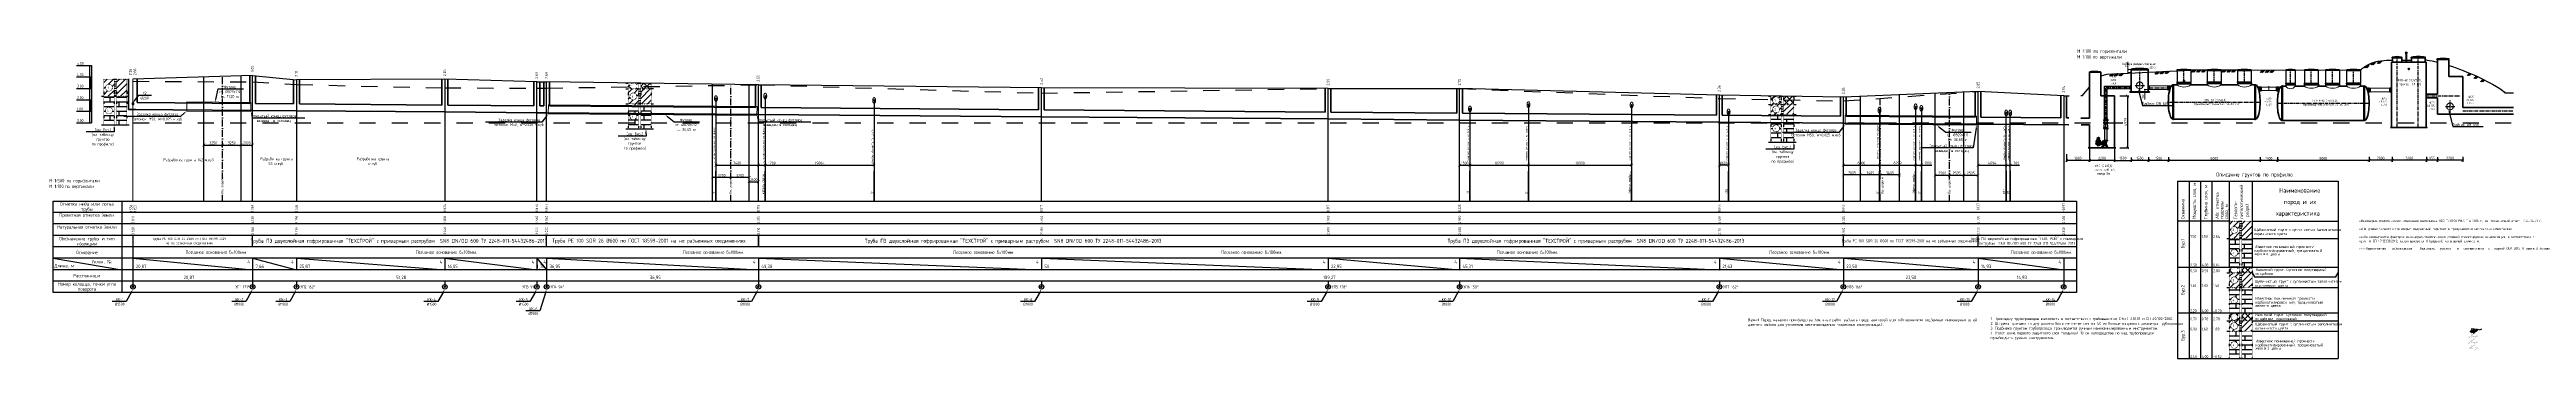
# Model space of a CAD drawing. Header units: millimetres. Extents: x 24859265 to 26550985, y 32092698 to 33532929.
# Drawn here: x 26069149 to 26285187, y 33117359 to 33144381 of the extents above; entities that cross this region are included whole.
import ezdxf
from ezdxf import colors
from ezdxf.entities.mleader import LeaderData, LeaderLine
from ezdxf.math import Vec2, Vec3

# ---------------------------------------------------------------- set-up
doc = ezdxf.new("R2010")
doc.units = ezdxf.units.MM
for name, pattern in [('ACAD_ISO10W100', [18.5, 12, -3, 0.5, -3]), ('CENTER', [50.8, 31.75, -6.35, 6.35, -6.35]), ('K5LT_BASIC', [0]), ('K5LT_THIN', [0]), ('L1', [1, 0, 1]), ('L2', [1, 0, 1]), ('L3', [1, 0, 1]), ('осевая', [50.8, 31.75, -6.35, 6.35, -6.35]), ('Штриховая', [2822.222233, 1411.111116, -1411.111116])]:
    doc.linetypes.add(name, pattern=pattern)
for name, color, linetype in [('CL', 1, 'CENTER'), ('G', 3, 'Continuous'), ('Mitat', 1, 'Continuous'), ('R', 1, 'Continuous'), ('Выноски', 7, 'Continuous'), ('Разработка грунта', 8, 'Continuous'), ('Рамка и штамп', 7, 'Continuous'), ('Системный слой', 7, 'Continuous')]:
    doc.layers.add(name, color=color, linetype=linetype)
for name, color, linetype, lineweight in [('К1', 30, 'Continuous', 40), ('подпись', 7, 'Continuous', 25), ('Труба профиль', 7, 'Continuous', 50), ('эколайн', 7, 'Continuous', 30)]:
    doc.layers.add(name, color=color, linetype=linetype, lineweight=lineweight)
doc.styles.add('ARTEM Arial', font='simplex.shx')
doc.styles.add('ARTEM GOST', font='GOST_0.TTF')
doc.styles.add('GOST 2.304', font='GOST_0.TTF')
doc.styles.get("Standard").update_dxf_attribs({"font": 'arial.ttf'})
doc.dimstyles.new('ARTEM', dxfattribs={"dimtxt": 70, "dimasz": 50, "dimexe": 35, "dimexo": 15, "dimgap": 10, "dimtad": 1, "dimdec": 0, "dimtxsty": 'ARTEM Arial', "dimcen": 2.5, "dimclrd": 7, "dimclre": 7, "dimclrt": 7, "dimadec": 0, "dimazin": 0, "dimtfac": 1, "dimtdec": 0, "dimtmove": 0, "dimatfit": 3, "dimfxl": 1, "dimlwd": 15, "dimlwe": 15, "dimarcsym": 0})
doc.dimstyles.new('ISO-25', dxfattribs={"dimtxt": 2.5, "dimasz": 2.5, "dimexe": 1.25, "dimexo": 0.625, "dimtad": 1, "dimtxsty": 'Standard', "dimcen": 2.5, "dimadec": 0, "dimazin": 0, "dimtfac": 1, "dimtmove": 0, "dimatfit": 3, "dimfxl": 1, "dimarcsym": 0})

# ---------------------------------------------------------------- blocks, each defined once
blk = doc.blocks.new('_ArchTick')
at = {"color": 0, "linetype": 'ByBlock', "const_width": 0.15}
blk.add_lwpolyline([(-0.5, -0.5), (0.5, 0.5)], dxfattribs=at)
blk = doc.blocks.new('*D66')
at = {"color": 0, "lineweight": -2, "transparency": 16777216}
for p, q in [((26082610, 33136087), (26082610, 33136150)), ((26084235, 33136087), (26084235, 33136150)), ((26082610, 33136025), (26084235, 33136025))]:
    blk.add_line(p, q, dxfattribs=at)
at = {"color": 0, "lineweight": -2, "transparency": 16777216, "xscale": 250, "yscale": 250, "zscale": 250, "rotation": 180}
blk.add_blockref('_ArchTick', (26082610, 33136025), dxfattribs=at)
at = {"color": 0, "lineweight": -2, "transparency": 16777216, "xscale": 250, "yscale": 250, "zscale": 250}
blk.add_blockref('_ArchTick', (26084235, 33136025), dxfattribs=at)
at = {"color": 0, "transparency": 16777216, "insert": (26083422, 33136212), "char_height": 250, "attachment_point": 5, "style": 'GOST 2.304'}
blk.add_mtext('3250', dxfattribs=at)
blk = doc.blocks.new('*D67')
at = {"color": 0, "lineweight": -2, "transparency": 16777216}
for p, q in [((26084235, 33136087), (26084235, 33136150)), ((26085860, 33136087), (26085860, 33136150)), ((26084235, 33136025), (26085860, 33136025))]:
    blk.add_line(p, q, dxfattribs=at)
at = {"color": 0, "lineweight": -2, "transparency": 16777216, "xscale": 250, "yscale": 250, "zscale": 250, "rotation": 180}
blk.add_blockref('_ArchTick', (26084235, 33136025), dxfattribs=at)
at = {"color": 0, "lineweight": -2, "transparency": 16777216, "xscale": 250, "yscale": 250, "zscale": 250}
blk.add_blockref('_ArchTick', (26085860, 33136025), dxfattribs=at)
at = {"color": 0, "transparency": 16777216, "insert": (26085047, 33136212), "char_height": 250, "attachment_point": 5, "style": 'GOST 2.304'}
blk.add_mtext('3250', dxfattribs=at)
blk = doc.blocks.new('*D68')
at = {"color": 0, "lineweight": -2, "transparency": 16777216}
for p, q in [((26085860, 33136088), (26085860, 33136151)), ((26086860, 33136088), (26086860, 33136151)), ((26085860, 33136026), (26086860, 33136026))]:
    blk.add_line(p, q, dxfattribs=at)
at = {"color": 0, "lineweight": -2, "transparency": 16777216, "xscale": 250, "yscale": 250, "zscale": 250, "rotation": 180}
blk.add_blockref('_ArchTick', (26085860, 33136026), dxfattribs=at)
at = {"color": 0, "lineweight": -2, "transparency": 16777216, "xscale": 250, "yscale": 250, "zscale": 250}
blk.add_blockref('_ArchTick', (26086860, 33136026), dxfattribs=at)
at = {"color": 0, "transparency": 16777216, "insert": (26086360, 33136214), "char_height": 250, "attachment_point": 5, "style": 'GOST 2.304'}
blk.add_mtext('2000', dxfattribs=at)
blk = doc.blocks.new('*D75')
at = {"color": 0, "lineweight": -2, "transparency": 16777216}
for p, q in [((26127275, 33134326), (26127275, 33134388)), ((26127275, 33134263), (26130975, 33134263)), ((26130975, 33134326), (26130975, 33134388))]:
    blk.add_line(p, q, dxfattribs=at)
at = {"color": 0, "lineweight": -2, "transparency": 16777216, "xscale": 250, "yscale": 250, "zscale": 250, "rotation": 180}
blk.add_blockref('_ArchTick', (26127275, 33134263), dxfattribs=at)
at = {"color": 0, "lineweight": -2, "transparency": 16777216, "xscale": 250, "yscale": 250, "zscale": 250}
blk.add_blockref('_ArchTick', (26130975, 33134263), dxfattribs=at)
at = {"color": 0, "transparency": 16777216, "insert": (26129125, 33134451), "char_height": 250, "attachment_point": 5, "style": 'GOST 2.304'}
blk.add_mtext('7400', dxfattribs=at)
blk = doc.blocks.new('*D76')
at = {"color": 0, "lineweight": -2, "transparency": 16777216}
for p, q in [((26130975, 33134326), (26130975, 33134388)), ((26130975, 33134263), (26131575, 33134263)), ((26131575, 33134326), (26131575, 33134388)), ((26131575, 33134263), (26132504, 33134263))]:
    blk.add_line(p, q, dxfattribs=at)
at = {"color": 0, "lineweight": -2, "transparency": 16777216, "xscale": 250, "yscale": 250, "zscale": 250, "rotation": 180}
blk.add_blockref('_ArchTick', (26130975, 33134263), dxfattribs=at)
at = {"color": 0, "lineweight": -2, "transparency": 16777216, "xscale": 250, "yscale": 250, "zscale": 250}
blk.add_blockref('_ArchTick', (26131575, 33134263), dxfattribs=at)
at = {"color": 0, "transparency": 16777216, "insert": (26132164, 33134451), "char_height": 250, "attachment_point": 5, "style": 'GOST 2.304'}
blk.add_mtext('1200', dxfattribs=at)
blk = doc.blocks.new('*D77')
at = {"color": 0, "lineweight": -2, "transparency": 16777216}
for p, q in [((26131572, 33134263), (26141074, 33134263)), ((26131572, 33134200), (26131572, 33134138)), ((26141074, 33134325), (26141074, 33134388))]:
    blk.add_line(p, q, dxfattribs=at)
at = {"color": 0, "lineweight": -2, "transparency": 16777216, "xscale": 250, "yscale": 250, "zscale": 250, "rotation": 180}
blk.add_blockref('_ArchTick', (26131572, 33134263), dxfattribs=at)
at = {"color": 0, "lineweight": -2, "transparency": 16777216, "xscale": 250, "yscale": 250, "zscale": 250}
blk.add_blockref('_ArchTick', (26141074, 33134263), dxfattribs=at)
at = {"color": 0, "transparency": 16777216, "insert": (26136323, 33134450), "char_height": 250, "attachment_point": 5, "style": 'GOST 2.304'}
blk.add_mtext('19004', dxfattribs=at)
blk = doc.blocks.new('*D78')
at = {"color": 0, "lineweight": -2, "transparency": 16777216}
for p, q in [((26192140, 33134325), (26192140, 33134388)), ((26192140, 33134263), (26193040, 33134263)), ((26193040, 33134200), (26193040, 33134138))]:
    blk.add_line(p, q, dxfattribs=at)
at = {"color": 0, "lineweight": -2, "transparency": 16777216, "xscale": 250, "yscale": 250, "zscale": 250, "rotation": 180}
blk.add_blockref('_ArchTick', (26192140, 33134263), dxfattribs=at)
at = {"color": 0, "lineweight": -2, "transparency": 16777216, "xscale": 250, "yscale": 250, "zscale": 250}
blk.add_blockref('_ArchTick', (26193040, 33134263), dxfattribs=at)
at = {"color": 0, "transparency": 16777216, "insert": (26192590, 33134450), "char_height": 250, "attachment_point": 5, "style": 'GOST 2.304'}
blk.add_mtext('1800', dxfattribs=at)
blk = doc.blocks.new('*D79')
at = {"color": 0, "lineweight": -2, "transparency": 16777216}
for p, q in [((26193040, 33134325), (26193040, 33134388)), ((26193040, 33134263), (26198140, 33134263)), ((26198140, 33134306), (26198140, 33134138))]:
    blk.add_line(p, q, dxfattribs=at)
at = {"color": 0, "lineweight": -2, "transparency": 16777216, "xscale": 250, "yscale": 250, "zscale": 250, "rotation": 180}
blk.add_blockref('_ArchTick', (26193040, 33134263), dxfattribs=at)
at = {"color": 0, "lineweight": -2, "transparency": 16777216, "xscale": 250, "yscale": 250, "zscale": 250}
blk.add_blockref('_ArchTick', (26198140, 33134263), dxfattribs=at)
at = {"color": 0, "transparency": 16777216, "insert": (26195590, 33134450), "char_height": 250, "attachment_point": 5, "style": 'GOST 2.304'}
blk.add_mtext('10200', dxfattribs=at)
blk = doc.blocks.new('*D80')
at = {"color": 0, "lineweight": -2, "transparency": 16777216}
for p, q in [((26198140, 33134325), (26198140, 33134388)), ((26198140, 33134263), (26207140, 33134263)), ((26207140, 33134325), (26207140, 33134388))]:
    blk.add_line(p, q, dxfattribs=at)
at = {"color": 0, "lineweight": -2, "transparency": 16777216, "xscale": 250, "yscale": 250, "zscale": 250, "rotation": 180}
blk.add_blockref('_ArchTick', (26198140, 33134263), dxfattribs=at)
at = {"color": 0, "lineweight": -2, "transparency": 16777216, "xscale": 250, "yscale": 250, "zscale": 250}
blk.add_blockref('_ArchTick', (26207140, 33134263), dxfattribs=at)
at = {"color": 0, "transparency": 16777216, "insert": (26202640, 33134450), "char_height": 250, "attachment_point": 5, "style": 'GOST 2.304'}
blk.add_mtext('18000', dxfattribs=at)
blk = doc.blocks.new('*D81')
at = {"color": 0, "lineweight": -2, "transparency": 16777216}
for p, q in [((26214795, 33134568), (26214795, 33134138)), ((26215595, 33134263), (26214795, 33134263)), ((26215595, 33134568), (26215595, 33134138))]:
    blk.add_line(p, q, dxfattribs=at)
at = {"color": 0, "lineweight": -2, "transparency": 16777216, "xscale": 250, "yscale": 250, "zscale": 250, "rotation": 180}
blk.add_blockref('_ArchTick', (26214795, 33134263), dxfattribs=at)
at = {"color": 0, "lineweight": -2, "transparency": 16777216, "xscale": 250, "yscale": 250, "zscale": 250}
blk.add_blockref('_ArchTick', (26215595, 33134263), dxfattribs=at)
at = {"color": 0, "transparency": 16777216, "insert": (26215195, 33134450), "char_height": 250, "attachment_point": 5, "style": 'GOST 2.304'}
blk.add_mtext('1600', dxfattribs=at)
blk = doc.blocks.new('*D82')
at = {"color": 0, "lineweight": -2, "transparency": 16777216}
for p, q in [((26225610, 33134325), (26225610, 33134388)), ((26225610, 33134263), (26228760, 33134263)), ((26228760, 33134325), (26228760, 33134388))]:
    blk.add_line(p, q, dxfattribs=at)
at = {"color": 0, "lineweight": -2, "transparency": 16777216, "xscale": 250, "yscale": 250, "zscale": 250, "rotation": 180}
blk.add_blockref('_ArchTick', (26225610, 33134263), dxfattribs=at)
at = {"color": 0, "lineweight": -2, "transparency": 16777216, "xscale": 250, "yscale": 250, "zscale": 250}
blk.add_blockref('_ArchTick', (26228760, 33134263), dxfattribs=at)
at = {"color": 0, "transparency": 16777216, "insert": (26227185, 33134450), "char_height": 250, "attachment_point": 5, "style": 'GOST 2.304'}
blk.add_mtext('6300', dxfattribs=at)
blk = doc.blocks.new('*D83')
at = {"color": 0, "lineweight": -2, "transparency": 16777216}
for p, q in [((26228760, 33134325), (26228760, 33134388)), ((26228760, 33134263), (26231909, 33134263)), ((26231909, 33134325), (26231909, 33134388))]:
    blk.add_line(p, q, dxfattribs=at)
at = {"color": 0, "lineweight": -2, "transparency": 16777216, "xscale": 250, "yscale": 250, "zscale": 250, "rotation": 180}
blk.add_blockref('_ArchTick', (26228760, 33134263), dxfattribs=at)
at = {"color": 0, "lineweight": -2, "transparency": 16777216, "xscale": 250, "yscale": 250, "zscale": 250}
blk.add_blockref('_ArchTick', (26231909, 33134263), dxfattribs=at)
at = {"color": 0, "transparency": 16777216, "insert": (26230334, 33134450), "char_height": 250, "attachment_point": 5, "style": 'GOST 2.304'}
blk.add_mtext('6299', dxfattribs=at)
blk = doc.blocks.new('*D84')
at = {"color": 0, "lineweight": -2, "transparency": 16777216}
for p, q in [((26231909, 33134325), (26231909, 33134388)), ((26231909, 33134263), (26232409, 33134263)), ((26232409, 33134325), (26232409, 33134388)), ((26232409, 33134263), (26233338, 33134263))]:
    blk.add_line(p, q, dxfattribs=at)
at = {"color": 0, "lineweight": -2, "transparency": 16777216, "xscale": 250, "yscale": 250, "zscale": 250, "rotation": 180}
blk.add_blockref('_ArchTick', (26231909, 33134263), dxfattribs=at)
at = {"color": 0, "lineweight": -2, "transparency": 16777216, "xscale": 250, "yscale": 250, "zscale": 250}
blk.add_blockref('_ArchTick', (26232409, 33134263), dxfattribs=at)
at = {"color": 0, "transparency": 16777216, "insert": (26232999, 33134450), "char_height": 250, "attachment_point": 5, "style": 'GOST 2.304'}
blk.add_mtext('1000', dxfattribs=at)
blk = doc.blocks.new('*D85')
at = {"color": 0, "lineweight": -2, "transparency": 16777216}
for p, q in [((26237360, 33134325), (26237360, 33134388)), ((26237360, 33134263), (26239807, 33134263)), ((26239807, 33134325), (26239807, 33134388))]:
    blk.add_line(p, q, dxfattribs=at)
at = {"color": 0, "lineweight": -2, "transparency": 16777216, "xscale": 250, "yscale": 250, "zscale": 250, "rotation": 180}
blk.add_blockref('_ArchTick', (26237360, 33134263), dxfattribs=at)
at = {"color": 0, "lineweight": -2, "transparency": 16777216, "xscale": 250, "yscale": 250, "zscale": 250}
blk.add_blockref('_ArchTick', (26239807, 33134263), dxfattribs=at)
at = {"color": 0, "transparency": 16777216, "insert": (26238583, 33134450), "char_height": 250, "attachment_point": 5, "style": 'GOST 2.304'}
blk.add_mtext('4894', dxfattribs=at)
blk = doc.blocks.new('*D86')
at = {"color": 0, "lineweight": -2, "transparency": 16777216}
for p, q in [((26239807, 33134263), (26240160, 33134263)), ((26239807, 33134201), (26239807, 33134138)), ((26240160, 33134325), (26240160, 33134388)), ((26240160, 33134263), (26240981, 33134263))]:
    blk.add_line(p, q, dxfattribs=at)
at = {"color": 0, "lineweight": -2, "transparency": 16777216, "xscale": 250, "yscale": 250, "zscale": 250, "rotation": 180}
blk.add_blockref('_ArchTick', (26239807, 33134263), dxfattribs=at)
at = {"color": 0, "lineweight": -2, "transparency": 16777216, "xscale": 250, "yscale": 250, "zscale": 250}
blk.add_blockref('_ArchTick', (26240160, 33134263), dxfattribs=at)
at = {"color": 0, "transparency": 16777216, "insert": (26240696, 33134450), "char_height": 250, "attachment_point": 5, "style": 'GOST 2.304'}
blk.add_mtext('706', dxfattribs=at)
blk = doc.blocks.new('Косов')
at = {"layer": 'подпись', "color": 5, "lineweight": 30, "const_width": 0.0751}
blk.add_lwpolyline([(0, 0), (-0.1, -0.2), (-0.1, -0.4), (-0.2, -0.5), (-0.3, -0.6), (-0.3, -0.8), (-0.4, -0.9), (-0.4, -1), (-0.5, -1.1), (-0.5, -1.2), (-0.6, -1.3), (-0.6, -1.3), (-0.7, -1.4), (-0.8, -1.5), (-0.9, -1.6), (-1, -1.7), (-1.1, -1.8), (-1.2, -1.9), (-1.4, -2.1), (-1.6, -2.2), (-1.8, -2.3), (-1.9, -2.4), (-2.1, -2.5), (-2.3, -2.7), (-2.5, -2.8), (-2.7, -2.9), (-2.8, -3), (-2.9, -3.1), (-2.9, -3.1), (-2.9, -3.1), (-2.7, -3), (-2.5, -2.8), (-2, -2.6), (-1.5, -2.2), (-0.8, -1.8), (-0.1, -1.3), (0.6, -0.8), (1.2, -0.4), (1.8, 0), (2.1, 0.2), (2.3, 0.4), (2.2, 0.3), (1.8, 0.1), (1.4, -0.1), (0.8, -0.5), (0.1, -0.9), (-0.5, -1.3), (-1.1, -1.7), (-1.5, -2.1), (-1.8, -2.4), (-1.9, -2.6), (-1.9, -2.7), (-1.8, -2.8), (-1.7, -2.8), (-1.5, -2.9), (-1.2, -2.8), (-1, -2.8), (-0.8, -2.8), (-0.7, -2.7), (-0.6, -2.7), (-0.5, -2.6), (-0.4, -2.6), (-0.3, -2.5), (-0.3, -2.5), (-0.3, -2.4), (-0.2, -2.4), (-0.2, -2.4), (-0.2, -2.3), (-0.2, -2.3), (-0.2, -2.3), (-0.2, -2.3), (-0.2, -2.4), (-0.2, -2.4), (-0.2, -2.4), (-0.2, -2.5), (-0.2, -2.5), (-0.2, -2.5), (-0.2, -2.6), (-0.2, -2.6), (-0.2, -2.6), (-0.2, -2.6), (-0.2, -2.6), (-0.2, -2.5), (-0.2, -2.5), (-0.2, -2.4), (-0.3, -2.4), (-0.3, -2.4), (-0.3, -2.3), (-0.3, -2.3), (-0.3, -2.3), (-0.3, -2.3), (-0.3, -2.3), (-0.2, -2.4), (-0.2, -2.4), (-0.1, -2.4), (0, -2.4), (0.2, -2.4), (0.4, -2.3), (0.6, -2.3), (0.8, -2.2), (1, -2.1), (1.2, -2), (1.4, -2), (1.5, -1.9), (1.6, -1.9), (1.6, -1.9), (1.5, -2), (1.5, -2), (1.4, -2.1), (1.3, -2.2), (1.2, -2.2), (1.2, -2.2), (1.2, -2.3), (1.3, -2.2), (1.5, -2.2), (1.7, -2.1), (2, -2), (2.2, -1.9), (2.5, -1.9), (2.6, -1.8), (2.8, -1.8), (2.8, -1.8), (2.8, -1.8), (2.8, -1.8), (2.8, -1.9), (2.7, -1.9), (2.7, -2), (2.7, -2), (2.8, -1.9), (3, -1.9), (3.3, -1.7), (3.6, -1.6), (3.9, -1.5), (4.2, -1.3), (4.5, -1.2), (4.7, -1.1), (4.9, -1.1), (5, -1.1), (5, -1.2), (4.9, -1.3), (4.8, -1.5), (4.6, -1.6), (4.4, -1.8), (4.2, -2.1), (3.9, -2.3), (3.7, -2.5), (3.4, -2.7), (3.1, -2.9), (2.9, -3.1), (2.6, -3.2), (2.4, -3.4), (2.2, -3.5), (2.1, -3.6), (1.9, -3.7), (1.8, -3.7), (1.8, -3.8), (1.8, -3.7), (1.9, -3.7), (2, -3.6), (2.2, -3.5), (2.4, -3.3), (2.8, -3.1), (3.2, -2.9), (3.6, -2.6), (4.1, -2.4), (4.7, -2.2), (5.3, -2), (5.9, -1.9), (6.5, -1.9)], dxfattribs=at)
blk = doc.blocks.new('Драничников')
at = {"layer": 'подпись', "color": 5, "lineweight": 30}
for points in [[(1.9, 2), (0.9, 1.1), (0.3, 0.6), (0, 0.2), (-0.1, 0), (0, 0), (0.2, 0), (0.4, 0.1), (0.7, 0.3), (1, 0.4), (1.2, 0.5), (1.5, 0.6), (1.7, 0.7), (1.9, 0.8), (2.1, 0.9), (2.3, 1), (2.4, 1.1), (2.6, 1.2), (2.8, 1.3), (2.9, 1.4), (3, 1.5), (3.2, 1.6), (3.3, 1.6), (3.4, 1.7), (3.5, 1.8), (3.6, 1.9), (3.7, 1.9), (3.8, 2), (3.9, 2.1), (4, 2.1), (4, 2.2), (4.1, 2.2), (4.1, 2.3), (4.2, 2.3), (4.2, 2.3), (4.2, 2.4), (4.2, 2.4), (4.3, 2.4), (4.3, 2.4), (4.3, 2.5), (4.3, 2.5), (4.3, 2.5), (4.3, 2.5), (4.3, 2.5), (4.2, 2.6), (4.2, 2.6), (4.2, 2.6), (4.2, 2.6), (4.2, 2.6), (4.2, 2.6), (4.1, 2.6), (4.1, 2.6), (4.1, 2.6), (4, 2.6), (3.9, 2.6), (3.8, 2.6), (3.7, 2.6), (3.6, 2.6), (3.4, 2.6), (3.2, 2.6), (2.9, 2.6), (2.6, 2.6), (2.2, 2.6), (1.7, 2.5), (1.1, 2.5)], [(5.3, 2.6), (5.5, 2.6), (5.7, 2.6), (5.9, 2.6), (6, 2.6), (6.1, 2.6), (6.1, 2.6), (6.2, 2.6), (6.2, 2.5), (6.2, 2.5), (6.2, 2.5), (6.3, 2.5), (6.3, 2.5), (6.3, 2.5), (6.3, 2.5), (6.3, 2.5), (6.3, 2.4), (6.3, 2.4), (6.3, 2.4), (6.3, 2.4), (6.2, 2.3), (6.2, 2.3), (6.1, 2.2), (6, 2.2), (5.9, 2.1), (5.8, 2), (5.6, 1.9), (5.4, 1.9), (5.2, 1.8), (5, 1.7), (4.8, 1.6), (4.6, 1.5), (4.5, 1.4), (4.4, 1.3), (4.3, 1.3), (4.3, 1.2), (4.2, 1.2), (4.2, 1.2), (4.2, 1.2), (4.2, 1.1), (4.3, 1.1), (4.3, 1.1), (4.3, 1.1), (4.3, 1.1), (4.4, 1), (4.4, 1), (4.4, 1), (4.4, 1), (4.5, 0.9), (4.5, 0.9), (4.5, 0.9), (4.5, 0.8), (4.5, 0.8), (4.5, 0.7), (4.5, 0.7), (4.5, 0.6), (4.5, 0.5), (4.5, 0.5), (4.4, 0.4), (4.4, 0.4), (4.3, 0.3), (4.3, 0.2), (4.2, 0.2), (4.1, 0.1), (4, 0), (3.9, 0), (3.7, -0.1), (3.6, -0.2), (3.4, -0.2), (3.3, -0.3), (3.1, -0.3), (3, -0.4), (2.8, -0.4), (2.7, -0.5), (2.5, -0.5), (2.4, -0.5), (2.3, -0.6), (2.1, -0.6), (2, -0.6), (1.9, -0.6), (1.8, -0.7), (1.8, -0.7), (1.7, -0.7), (1.6, -0.7), (1.6, -0.7), (1.5, -0.7), (1.5, -0.7), (1.5, -0.7), (1.4, -0.7), (1.4, -0.7), (1.4, -0.7), (1.4, -0.7), (1.4, -0.6), (1.4, -0.6), (1.4, -0.6), (1.4, -0.6), (1.4, -0.6), (1.4, -0.6), (1.5, -0.5), (1.5, -0.5), (1.5, -0.5), (1.6, -0.4), (1.7, -0.4), (1.9, -0.3), (2, -0.2), (2.3, -0.2), (2.5, -0.1), (2.8, 0), (3.1, 0.2), (3.4, 0.3), (3.7, 0.4), (4, 0.5), (4.3, 0.6), (4.5, 0.7), (4.8, 0.8), (5, 0.9), (5.2, 1), (5.4, 1.1), (5.6, 1.2), (5.7, 1.2), (5.9, 1.3), (6.1, 1.4), (6.2, 1.4), (6.3, 1.5), (6.5, 1.6), (6.6, 1.6), (6.7, 1.7), (6.9, 1.8), (7, 1.8), (7.1, 1.9), (7.2, 1.9), (7.3, 2), (7.4, 2), (7.5, 2.1), (7.5, 2.1), (7.6, 2.2), (7.7, 2.2), (7.7, 2.3), (7.8, 2.3), (7.8, 2.3), (7.9, 2.4), (7.9, 2.4), (7.9, 2.4), (7.9, 2.4), (7.9, 2.4), (7.9, 2.5), (7.9, 2.5), (7.8, 2.5), (7.8, 2.5), (7.7, 2.5), (7.7, 2.4), (7.6, 2.4), (7.6, 2.4), (7.5, 2.3), (7.4, 2.2), (7.1, 2), (6.8, 1.7), (6.2, 1.2), (5.5, 0.5), (4.4, -0.4), (3, -1.7)], [(9, 2), (11.2, 3.1)]]:
    blk.add_lwpolyline(points, dxfattribs=at)
blk = doc.blocks.new('*D94')
at = {"color": 0, "lineweight": -2, "transparency": 16777216}
for p, q in [((26130175, 33132883), (26130175, 33132946)), ((26130175, 33132821), (26130975, 33132821)), ((26130975, 33132883), (26130975, 33132946))]:
    blk.add_line(p, q, dxfattribs=at)
at = {"color": 0, "lineweight": -2, "transparency": 16777216, "xscale": 250, "yscale": 250, "zscale": 250, "rotation": 180}
blk.add_blockref('_ArchTick', (26130175, 33132821), dxfattribs=at)
at = {"color": 0, "lineweight": -2, "transparency": 16777216, "xscale": 250, "yscale": 250, "zscale": 250}
blk.add_blockref('_ArchTick', (26130975, 33132821), dxfattribs=at)
at = {"color": 0, "transparency": 16777216, "insert": (26130575, 33133009), "char_height": 250, "attachment_point": 5, "style": 'GOST 2.304'}
blk.add_mtext('1600', dxfattribs=at)
blk = doc.blocks.new('*D95')
at = {"color": 0, "lineweight": -2, "transparency": 16777216}
for p, q in [((26128575, 33133238), (26128575, 33133313)), ((26130175, 33133188), (26128575, 33133188)), ((26130175, 33133250), (26130175, 33133313))]:
    blk.add_line(p, q, dxfattribs=at)
at = {"color": 0, "lineweight": -2, "transparency": 16777216, "xscale": 250, "yscale": 250, "zscale": 250, "rotation": 180}
blk.add_blockref('_ArchTick', (26128575, 33133188), dxfattribs=at)
at = {"color": 0, "lineweight": -2, "transparency": 16777216, "xscale": 250, "yscale": 250, "zscale": 250}
blk.add_blockref('_ArchTick', (26130175, 33133188), dxfattribs=at)
at = {"color": 0, "transparency": 16777216, "insert": (26129375, 33133375), "char_height": 250, "attachment_point": 5, "style": 'GOST 2.304'}
blk.add_mtext('3200', dxfattribs=at)
blk = doc.blocks.new('*D96')
at = {"color": 0, "lineweight": -2, "transparency": 16777216}
for p, q in [((26126975, 33132939), (26126975, 33133313)), ((26128575, 33133188), (26126975, 33133188)), ((26128575, 33133250), (26128575, 33133313))]:
    blk.add_line(p, q, dxfattribs=at)
at = {"color": 0, "lineweight": -2, "transparency": 16777216, "xscale": 250, "yscale": 250, "zscale": 250, "rotation": 180}
blk.add_blockref('_ArchTick', (26126975, 33133188), dxfattribs=at)
at = {"color": 0, "lineweight": -2, "transparency": 16777216, "xscale": 250, "yscale": 250, "zscale": 250}
blk.add_blockref('_ArchTick', (26128575, 33133188), dxfattribs=at)
at = {"color": 0, "transparency": 16777216, "insert": (26127775, 33133375), "char_height": 250, "attachment_point": 5, "style": 'GOST 2.304'}
blk.add_mtext('3200', dxfattribs=at)
blk = doc.blocks.new('*D97')
at = {"color": 0, "lineweight": -2, "transparency": 16777216}
for p, q in [((26228810, 33133474), (26228810, 33133536)), ((26230510, 33133411), (26228810, 33133411)), ((26230510, 33133349), (26230510, 33133286))]:
    blk.add_line(p, q, dxfattribs=at)
at = {"color": 0, "lineweight": -2, "transparency": 16777216, "xscale": 250, "yscale": 250, "zscale": 250, "rotation": 180}
blk.add_blockref('_ArchTick', (26228810, 33133411), dxfattribs=at)
at = {"color": 0, "lineweight": -2, "transparency": 16777216, "xscale": 250, "yscale": 250, "zscale": 250}
blk.add_blockref('_ArchTick', (26230510, 33133411), dxfattribs=at)
at = {"color": 0, "transparency": 16777216, "insert": (26229660, 33133599), "char_height": 250, "attachment_point": 5, "style": 'GOST 2.304'}
blk.add_mtext('3400', dxfattribs=at)
blk = doc.blocks.new('*D98')
at = {"color": 0, "lineweight": -2, "transparency": 16777216}
for p, q in [((26227110, 33133474), (26227110, 33133536)), ((26228812, 33133411), (26227110, 33133411)), ((26228812, 33133474), (26228812, 33133536))]:
    blk.add_line(p, q, dxfattribs=at)
at = {"color": 0, "lineweight": -2, "transparency": 16777216, "xscale": 250, "yscale": 250, "zscale": 250, "rotation": 180}
blk.add_blockref('_ArchTick', (26227110, 33133411), dxfattribs=at)
at = {"color": 0, "lineweight": -2, "transparency": 16777216, "xscale": 250, "yscale": 250, "zscale": 250}
blk.add_blockref('_ArchTick', (26228812, 33133411), dxfattribs=at)
at = {"color": 0, "transparency": 16777216, "insert": (26227961, 33133599), "char_height": 250, "attachment_point": 5, "style": 'GOST 2.304'}
blk.add_mtext('3405', dxfattribs=at)
blk = doc.blocks.new('*D99')
at = {"color": 0, "lineweight": -2, "transparency": 16777216}
for p, q in [((26225610, 33133474), (26225610, 33133537)), ((26227112, 33133412), (26225610, 33133412)), ((26227112, 33133474), (26227112, 33133537))]:
    blk.add_line(p, q, dxfattribs=at)
at = {"color": 0, "lineweight": -2, "transparency": 16777216, "xscale": 250, "yscale": 250, "zscale": 250, "rotation": 180}
blk.add_blockref('_ArchTick', (26225610, 33133412), dxfattribs=at)
at = {"color": 0, "lineweight": -2, "transparency": 16777216, "xscale": 250, "yscale": 250, "zscale": 250}
blk.add_blockref('_ArchTick', (26227112, 33133412), dxfattribs=at)
at = {"color": 0, "transparency": 16777216, "insert": (26226361, 33133599), "char_height": 250, "attachment_point": 5, "style": 'GOST 2.304'}
blk.add_mtext('3005', dxfattribs=at)
blk = doc.blocks.new('*D100')
at = {"color": 0, "lineweight": -2, "transparency": 16777216}
for p, q in [((26233610, 33133451), (26233610, 33133513)), ((26233610, 33133388), (26234860, 33133388)), ((26234860, 33133451), (26234860, 33133513))]:
    blk.add_line(p, q, dxfattribs=at)
at = {"color": 0, "lineweight": -2, "transparency": 16777216, "xscale": 250, "yscale": 250, "zscale": 250, "rotation": 180}
blk.add_blockref('_ArchTick', (26233610, 33133388), dxfattribs=at)
at = {"color": 0, "lineweight": -2, "transparency": 16777216, "xscale": 250, "yscale": 250, "zscale": 250}
blk.add_blockref('_ArchTick', (26234860, 33133388), dxfattribs=at)
at = {"color": 0, "transparency": 16777216, "insert": (26234235, 33133576), "char_height": 250, "attachment_point": 5, "style": 'GOST 2.304'}
blk.add_mtext('2500', dxfattribs=at)
blk = doc.blocks.new('*D101')
at = {"color": 0, "lineweight": -2, "transparency": 16777216}
for p, q in [((26234857, 33133451), (26234857, 33133513)), ((26234857, 33133388), (26236110, 33133388)), ((26236110, 33133451), (26236110, 33133513))]:
    blk.add_line(p, q, dxfattribs=at)
at = {"color": 0, "lineweight": -2, "transparency": 16777216, "xscale": 250, "yscale": 250, "zscale": 250, "rotation": 180}
blk.add_blockref('_ArchTick', (26234857, 33133388), dxfattribs=at)
at = {"color": 0, "lineweight": -2, "transparency": 16777216, "xscale": 250, "yscale": 250, "zscale": 250}
blk.add_blockref('_ArchTick', (26236110, 33133388), dxfattribs=at)
at = {"color": 0, "transparency": 16777216, "insert": (26235483, 33133576), "char_height": 250, "attachment_point": 5, "style": 'GOST 2.304'}
blk.add_mtext('2505', dxfattribs=at)
blk = doc.blocks.new('*D102')
at = {"color": 0, "lineweight": -2, "transparency": 16777216}
for p, q in [((26236107, 33133450), (26236107, 33133513)), ((26236107, 33133388), (26237360, 33133388)), ((26237360, 33133450), (26237360, 33133513))]:
    blk.add_line(p, q, dxfattribs=at)
at = {"color": 0, "lineweight": -2, "transparency": 16777216, "xscale": 250, "yscale": 250, "zscale": 250, "rotation": 180}
blk.add_blockref('_ArchTick', (26236107, 33133388), dxfattribs=at)
at = {"color": 0, "lineweight": -2, "transparency": 16777216, "xscale": 250, "yscale": 250, "zscale": 250}
blk.add_blockref('_ArchTick', (26237360, 33133388), dxfattribs=at)
at = {"color": 0, "transparency": 16777216, "insert": (26236733, 33133575), "char_height": 250, "attachment_point": 5, "style": 'GOST 2.304'}
blk.add_mtext('2505', dxfattribs=at)
blk = doc.blocks.new('*D209')
at = {"color": 5, "lineweight": 15, "transparency": 16777216}
for p, q in [((26252281, 33140878), (26251840, 33140878)), ((26252191, 33140678), (26251840, 33140678)), ((26251890, 33140878), (26251890, 33140678)), ((26251890, 33140678), (26251890, 33139995))]:
    blk.add_line(p, q, dxfattribs=at)
at = {"color": 5, "lineweight": 15, "transparency": 16777216, "xscale": 120, "yscale": 120, "zscale": 120}
for p, rotation in [((26251890, 33140878), 90), ((26251890, 33140678), 270)]:
    blk.add_blockref('_ArchTick', p, dxfattribs=dict(at, rotation=rotation))
at = {"color": 7, "lineweight": 20, "transparency": 16777216, "insert": (26251750, 33140276), "char_height": 180, "attachment_point": 5, "rotation": 90, "style": 'ARTEM Arial'}
blk.add_mtext('300', dxfattribs=at)
blk = doc.blocks.new('*D210')
at = {"color": 5, "lineweight": 15, "transparency": 16777216}
for p, q in [((26250670, 33142625), (26250383, 33142625)), ((26250433, 33142625), (26250433, 33143308)), ((26250433, 33142375), (26250433, 33142625)), ((26250670, 33142375), (26250383, 33142375))]:
    blk.add_line(p, q, dxfattribs=at)
at = {"color": 5, "lineweight": 15, "transparency": 16777216, "xscale": 120, "yscale": 120, "zscale": 120}
for p, rotation in [((26250433, 33142625), 90), ((26250433, 33142375), 270)]:
    blk.add_blockref('_ArchTick', p, dxfattribs=dict(at, rotation=rotation))
at = {"color": 7, "lineweight": 20, "transparency": 16777216, "insert": (26250293, 33143026), "char_height": 180, "attachment_point": 5, "rotation": 90, "style": 'ARTEM Arial'}
blk.add_mtext('250', dxfattribs=at)
blk = doc.blocks.new('*D213')
at = {"color": 0, "lineweight": -2, "transparency": 16777216}
for p, q in [((26249731, 33140312), (26250514, 33140312)), ((26250389, 33140312), (26250389, 33135783)), ((26249731, 33135783), (26250514, 33135783))]:
    blk.add_line(p, q, dxfattribs=at)
at = {"color": 0, "lineweight": -2, "transparency": 16777216, "xscale": 250, "yscale": 250, "zscale": 250}
for p, rotation in [((26250389, 33140312), 90), ((26250389, 33135783), 270)]:
    blk.add_blockref('_ArchTick', p, dxfattribs=dict(at, rotation=rotation))
at = {"color": 0, "transparency": 16777216, "insert": (26250202, 33138048), "char_height": 250, "attachment_point": 5, "rotation": 90, "style": 'GOST 2.304'}
blk.add_mtext('4529', dxfattribs=at)
blk = doc.blocks.new('*D458')
at = {"color": 0, "lineweight": -2, "transparency": 16777216}
for p, q in [((26253961, 33134960), (26253961, 33134548)), ((26261961, 33134673), (26253961, 33134673)), ((26261961, 33134947), (26261961, 33134548))]:
    blk.add_line(p, q, dxfattribs=at)
at = {"color": 0, "lineweight": -2, "transparency": 16777216, "xscale": 250, "yscale": 250, "zscale": 250, "rotation": 180}
blk.add_blockref('_ArchTick', (26253961, 33134673), dxfattribs=at)
at = {"color": 0, "lineweight": -2, "transparency": 16777216, "xscale": 250, "yscale": 250, "zscale": 250}
blk.add_blockref('_ArchTick', (26261961, 33134673), dxfattribs=at)
at = {"color": 0, "transparency": 16777216, "insert": (26257961, 33134860), "char_height": 250, "attachment_point": 5, "style": 'GOST 2.304'}
blk.add_mtext('8000', dxfattribs=at)
blk = doc.blocks.new('*D459')
at = {"color": 0, "lineweight": -2, "transparency": 16777216}
for p, q in [((26261961, 33134962), (26261961, 33134548)), ((26263461, 33134673), (26261961, 33134673)), ((26263461, 33134962), (26263461, 33134548))]:
    blk.add_line(p, q, dxfattribs=at)
at = {"color": 0, "lineweight": -2, "transparency": 16777216, "xscale": 250, "yscale": 250, "zscale": 250, "rotation": 180}
blk.add_blockref('_ArchTick', (26261961, 33134673), dxfattribs=at)
at = {"color": 0, "lineweight": -2, "transparency": 16777216, "xscale": 250, "yscale": 250, "zscale": 250}
blk.add_blockref('_ArchTick', (26263461, 33134673), dxfattribs=at)
at = {"color": 0, "transparency": 16777216, "insert": (26262711, 33134860), "char_height": 250, "attachment_point": 5, "style": 'GOST 2.304'}
blk.add_mtext('1500', dxfattribs=at)
blk = doc.blocks.new('*D460')
at = {"color": 0, "lineweight": -2, "transparency": 16777216}
for p, q in [((26273471, 33134983), (26273471, 33134568)), ((26276471, 33134693), (26273471, 33134693)), ((26276471, 33134983), (26276471, 33134568))]:
    blk.add_line(p, q, dxfattribs=at)
at = {"color": 0, "lineweight": -2, "transparency": 16777216, "xscale": 250, "yscale": 250, "zscale": 250, "rotation": 180}
blk.add_blockref('_ArchTick', (26273471, 33134693), dxfattribs=at)
at = {"color": 0, "lineweight": -2, "transparency": 16777216, "xscale": 250, "yscale": 250, "zscale": 250}
blk.add_blockref('_ArchTick', (26276471, 33134693), dxfattribs=at)
at = {"color": 0, "transparency": 16777216, "insert": (26274971, 33134880), "char_height": 250, "attachment_point": 5, "style": 'GOST 2.304'}
blk.add_mtext('3200', dxfattribs=at)
blk = doc.blocks.new('*D461')
at = {"color": 0, "lineweight": -2, "transparency": 16777216}
for p, q in [((26271471, 33134983), (26271471, 33134568)), ((26273471, 33134693), (26271471, 33134693)), ((26273471, 33134983), (26273471, 33134568))]:
    blk.add_line(p, q, dxfattribs=at)
at = {"color": 0, "lineweight": -2, "transparency": 16777216, "xscale": 250, "yscale": 250, "zscale": 250, "rotation": 180}
blk.add_blockref('_ArchTick', (26271471, 33134693), dxfattribs=at)
at = {"color": 0, "lineweight": -2, "transparency": 16777216, "xscale": 250, "yscale": 250, "zscale": 250}
blk.add_blockref('_ArchTick', (26273471, 33134693), dxfattribs=at)
at = {"color": 0, "transparency": 16777216, "insert": (26272471, 33134880), "char_height": 250, "attachment_point": 5, "style": 'GOST 2.304'}
blk.add_mtext('2000', dxfattribs=at)
blk = doc.blocks.new('*D462')
at = {"color": 0, "lineweight": -2, "transparency": 16777216}
for p, q in [((26277426, 33134968), (26277426, 33134568)), ((26279626, 33134693), (26277426, 33134693)), ((26279626, 33134983), (26279626, 33134568))]:
    blk.add_line(p, q, dxfattribs=at)
at = {"color": 0, "lineweight": -2, "transparency": 16777216, "xscale": 250, "yscale": 250, "zscale": 250, "rotation": 180}
blk.add_blockref('_ArchTick', (26277426, 33134693), dxfattribs=at)
at = {"color": 0, "lineweight": -2, "transparency": 16777216, "xscale": 250, "yscale": 250, "zscale": 250}
blk.add_blockref('_ArchTick', (26279626, 33134693), dxfattribs=at)
at = {"color": 0, "transparency": 16777216, "insert": (26278526, 33134880), "char_height": 250, "attachment_point": 5, "style": 'GOST 2.304'}
blk.add_mtext('2200', dxfattribs=at)
blk = doc.blocks.new('*D463')
at = {"color": 0, "lineweight": -2, "transparency": 16777216}
for p, q in [((26276471, 33134968), (26276471, 33134568)), ((26277426, 33134693), (26276471, 33134693)), ((26277426, 33134943), (26277426, 33134568))]:
    blk.add_line(p, q, dxfattribs=at)
at = {"color": 0, "lineweight": -2, "transparency": 16777216, "xscale": 250, "yscale": 250, "zscale": 250, "rotation": 180}
blk.add_blockref('_ArchTick', (26276471, 33134693), dxfattribs=at)
at = {"color": 0, "lineweight": -2, "transparency": 16777216, "xscale": 250, "yscale": 250, "zscale": 250}
blk.add_blockref('_ArchTick', (26277426, 33134693), dxfattribs=at)
at = {"color": 0, "transparency": 16777216, "insert": (26276949, 33134880), "char_height": 250, "attachment_point": 5, "style": 'GOST 2.304'}
blk.add_mtext('955', dxfattribs=at)
blk = doc.blocks.new('*D464')
at = {"color": 0, "lineweight": -2, "transparency": 16777216}
for p, q in [((26252216, 33134945), (26252216, 33134560)), ((26253961, 33134685), (26252216, 33134685)), ((26253961, 33134960), (26253961, 33134560))]:
    blk.add_line(p, q, dxfattribs=at)
at = {"color": 0, "lineweight": -2, "transparency": 16777216, "xscale": 250, "yscale": 250, "zscale": 250, "rotation": 180}
blk.add_blockref('_ArchTick', (26252216, 33134685), dxfattribs=at)
at = {"color": 0, "lineweight": -2, "transparency": 16777216, "xscale": 250, "yscale": 250, "zscale": 250}
blk.add_blockref('_ArchTick', (26253961, 33134685), dxfattribs=at)
at = {"color": 0, "transparency": 16777216, "insert": (26253088, 33134873), "char_height": 250, "attachment_point": 5, "style": 'GOST 2.304'}
blk.add_mtext('1500', dxfattribs=at)
blk = doc.blocks.new('*D465')
at = {"color": 0, "lineweight": -2, "transparency": 16777216}
for p, q in [((26250716, 33134945), (26250716, 33134560)), ((26252216, 33134685), (26250716, 33134685)), ((26252216, 33134960), (26252216, 33134560))]:
    blk.add_line(p, q, dxfattribs=at)
at = {"color": 0, "lineweight": -2, "transparency": 16777216, "xscale": 250, "yscale": 250, "zscale": 250, "rotation": 180}
blk.add_blockref('_ArchTick', (26250716, 33134685), dxfattribs=at)
at = {"color": 0, "lineweight": -2, "transparency": 16777216, "xscale": 250, "yscale": 250, "zscale": 250}
blk.add_blockref('_ArchTick', (26252216, 33134685), dxfattribs=at)
at = {"color": 0, "transparency": 16777216, "insert": (26251466, 33134873), "char_height": 250, "attachment_point": 5, "style": 'GOST 2.304'}
blk.add_mtext('1500', dxfattribs=at)
blk = doc.blocks.new('*D466')
at = {"color": 0, "lineweight": -2, "transparency": 16777216}
for p, q in [((26263461, 33134947), (26263461, 33134548)), ((26271471, 33134673), (26263461, 33134673)), ((26271471, 33134968), (26271471, 33134548))]:
    blk.add_line(p, q, dxfattribs=at)
at = {"color": 0, "lineweight": -2, "transparency": 16777216, "xscale": 250, "yscale": 250, "zscale": 250, "rotation": 180}
blk.add_blockref('_ArchTick', (26263461, 33134673), dxfattribs=at)
at = {"color": 0, "lineweight": -2, "transparency": 16777216, "xscale": 250, "yscale": 250, "zscale": 250}
blk.add_blockref('_ArchTick', (26271471, 33134673), dxfattribs=at)
at = {"color": 0, "transparency": 16777216, "insert": (26267466, 33134860), "char_height": 250, "attachment_point": 5, "style": 'GOST 2.304'}
blk.add_mtext('8000', dxfattribs=at)
blk = doc.blocks.new('*D580')
at = {"color": 0, "lineweight": -2, "transparency": 16777216}
for p, q in [((26249267, 33135721), (26249267, 33134560)), ((26249267, 33134685), (26250716, 33134685)), ((26250716, 33134945), (26250716, 33134560))]:
    blk.add_line(p, q, dxfattribs=at)
at = {"color": 0, "lineweight": -2, "transparency": 16777216, "xscale": 250, "yscale": 250, "zscale": 250, "rotation": 180}
blk.add_blockref('_ArchTick', (26249267, 33134685), dxfattribs=at)
at = {"color": 0, "lineweight": -2, "transparency": 16777216, "xscale": 250, "yscale": 250, "zscale": 250}
blk.add_blockref('_ArchTick', (26250716, 33134685), dxfattribs=at)
at = {"color": 0, "transparency": 16777216, "insert": (26249991, 33134873), "char_height": 250, "attachment_point": 5, "style": 'GOST 2.304'}
blk.add_mtext('1500', dxfattribs=at)
blk = doc.blocks.new('*D581')
at = {"color": 0, "lineweight": -2, "transparency": 16777216}
for p, q in [((26247067, 33135721), (26247067, 33134560)), ((26249267, 33134685), (26247067, 33134685)), ((26249267, 33134960), (26249267, 33134560))]:
    blk.add_line(p, q, dxfattribs=at)
at = {"color": 0, "lineweight": -2, "transparency": 16777216, "xscale": 250, "yscale": 250, "zscale": 250, "rotation": 180}
blk.add_blockref('_ArchTick', (26247067, 33134685), dxfattribs=at)
at = {"color": 0, "lineweight": -2, "transparency": 16777216, "xscale": 250, "yscale": 250, "zscale": 250}
blk.add_blockref('_ArchTick', (26249267, 33134685), dxfattribs=at)
at = {"color": 0, "transparency": 16777216, "insert": (26248167, 33134873), "char_height": 250, "attachment_point": 5, "style": 'GOST 2.304'}
blk.add_mtext('2200', dxfattribs=at)
blk = doc.blocks.new('*D583')
at = {"color": 0, "lineweight": -2, "transparency": 16777216}
for p, q in [((26245075, 33135232), (26245075, 33134560)), ((26247067, 33134685), (26245075, 33134685)), ((26247067, 33134960), (26247067, 33134560))]:
    blk.add_line(p, q, dxfattribs=at)
at = {"color": 0, "lineweight": -2, "transparency": 16777216, "xscale": 250, "yscale": 250, "zscale": 250, "rotation": 180}
blk.add_blockref('_ArchTick', (26245075, 33134685), dxfattribs=at)
at = {"color": 0, "lineweight": -2, "transparency": 16777216, "xscale": 250, "yscale": 250, "zscale": 250}
blk.add_blockref('_ArchTick', (26247067, 33134685), dxfattribs=at)
at = {"color": 0, "transparency": 16777216, "insert": (26246071, 33134873), "char_height": 250, "attachment_point": 5, "style": 'GOST 2.304'}
blk.add_mtext('1000', dxfattribs=at)

msp = doc.modelspace()

# ---------------------------------------------------------------- hatches: boundary and pattern name
at = {"linetype": 'Continuous'}
h = msp.add_hatch(dxfattribs=at)
h.set_pattern_fill('SUGL_D', color=256, scale=3000, style=0)
h.set_pattern_definition([(45, (26068882.2, 33141788.03), (-265.165, 265.165), [])])
edge = h.paths.add_edge_path(flags=16)
edge.add_arc((26074332.1816, 33141038.0291), 300, 0, 360)
h.paths.add_polyline_path([(26074982.1816, 33140288.0291), (26075882.1816, 33140288.0291), (26075882.1816, 33141788.0291), (26074982.1816, 33141788.0291)])
h.paths.add_polyline_path([(26073882.1816, 33140288.0291), (26074782.1816, 33140288.0291), (26074782.1816, 33141788.0291), (26073882.1816, 33141788.0291)])
h = msp.add_hatch(dxfattribs=at)
h.set_pattern_fill('TEHNO', color=256, scale=3000, style=0)
h.set_pattern_definition([(45, (26114621.6, 33141426.77), (-265.165, 265.165), []), (135, (26114621.6, 33141426.77), (-265.165, -265.165), [])])
edge = h.paths.add_edge_path()
edge.add_arc((26120071.6106, 33141176.7716), 300, 0, 360)
h.paths.add_polyline_path([(26119621.6106, 33140926.7716), (26120521.6106, 33140926.7716), (26120521.6106, 33141426.7716), (26119621.6106, 33141426.7716)])
h.paths.add_polyline_path([(26121621.6106, 33141414.593), (26120721.6106, 33141426.7716), (26120721.6106, 33140926.7716), (26121621.6106, 33140926.7716)])
h = msp.add_hatch(dxfattribs=at)
h.set_pattern_fill('SUGL_D', color=256, scale=3000, style=0)
h.set_pattern_definition([(45, (26114621.6, 33141426.77), (-265.165, 265.165), [])])
edge = h.paths.add_edge_path(flags=16)
edge.add_arc((26120071.6106, 33140276.7716), 300, 0, 360)
h.paths.add_polyline_path([(26120721.6106, 33139626.7716), (26121621.6106, 33139626.7716), (26121621.6106, 33140926.7716), (26120721.6106, 33140926.7716)])
h.paths.add_polyline_path([(26119621.6106, 33139626.7716), (26120521.6106, 33139626.7716), (26120521.6106, 33140926.7716), (26119621.6106, 33140926.7716)])
h = msp.add_hatch(dxfattribs=at)
h.set_pattern_fill('IZVEST', color=256, scale=2000, style=0)
h.set_pattern_definition([(0, (26076832.05, 33160196.6), (0, 400), []), (90, (26076832.05, 33160196.6), (-800, 400), [400, -400])])
edge = h.paths.add_edge_path(flags=16)
edge.add_arc((26074332.1816, 33139038.0291), 300, 0, 360)
h.paths.add_polyline_path([(26074982.1816, 33137788.0291), (26075882.1816, 33137788.0291), (26075882.1816, 33140288.0291), (26074982.1816, 33140288.0291)])
h.paths.add_polyline_path([(26073882.1816, 33137788.0291), (26074782.1816, 33137788.0291), (26074782.1816, 33140288.0291), (26073882.1816, 33140288.0291)])
h = msp.add_hatch(dxfattribs=at)
h.set_pattern_fill('IZVEST', color=256, scale=2000, style=0)
h.set_pattern_definition([(0, (26114621.6, 33141426.77), (0, 400), []), (90, (26114621.6, 33141426.8), (-800, 400), [400, -400])])
edge = h.paths.add_edge_path(flags=16)
edge.add_arc((26120071.6106, 33138526.7716), 300, 0, 360)
h.paths.add_polyline_path([(26120721.6106, 33137426.7716), (26121621.6106, 33137426.7716), (26121621.6106, 33139626.7716), (26120721.6106, 33139626.7716)])
h.paths.add_polyline_path([(26119621.6106, 33137426.7716), (26120521.6106, 33137426.7716), (26120521.6106, 33139626.7716), (26119621.6106, 33139626.7716)])
h = msp.add_hatch(dxfattribs=at)
h.set_pattern_fill('TEHNO', color=256, scale=3000, style=0)
h.set_pattern_definition([(45, (26214290.14, 33140281.27), (-265.165, 265.165), []), (135, (26214290.14, 33140281.27), (-265.165, -265.165), [])])
edge = h.paths.add_edge_path(flags=16)
edge.add_arc((26219740.1353, 33139931.2715), 300, 0, 360)
h.paths.add_polyline_path([(26220390.1353, 33139581.2715), (26221290.1353, 33139581.2715), (26221290.1353, 33140281.2715), (26220390.1353, 33140281.2715)])
h.paths.add_polyline_path([(26219290.1353, 33139581.2715), (26220190.1353, 33139581.2715), (26220190.1353, 33140281.2715), (26219290.1353, 33140281.2715)])
h = msp.add_hatch(dxfattribs=at)
h.set_pattern_fill('SUGL_D', color=256, scale=3000, style=0)
h.set_pattern_definition([(45, (26214290.14, 33140281.27), (-265.165, 265.165), [])])
edge = h.paths.add_edge_path(flags=16)
edge.add_arc((26219740.1353, 33139131.2715), 300, 0, 360)
h.paths.add_polyline_path([(26220390.1353, 33138681.2715), (26221290.1353, 33138681.2715), (26221290.1353, 33139581.2715), (26220390.1353, 33139581.2715)])
h.paths.add_polyline_path([(26219290.1353, 33138681.2715), (26220190.1353, 33138681.2715), (26220190.1353, 33139581.2715), (26219290.1353, 33139581.2715)])
h = msp.add_hatch(dxfattribs=at)
h.set_pattern_fill('IZVEST', color=256, scale=2000, style=0)
h.set_pattern_definition([(0, (26214290.14, 33140281.27), (0, 400), []), (90, (26214290.1, 33140281.3), (-800, 400), [400, -400])])
edge = h.paths.add_edge_path(flags=16)
edge.add_arc((26219740.1353, 33137481.2715), 300, 0, 360)
h.paths.add_polyline_path([(26220390.1353, 33136281.2715), (26221290.1353, 33136281.2715), (26221290.1353, 33138681.2715), (26220390.1353, 33138681.2715)])
h.paths.add_polyline_path([(26219290.1353, 33136281.2715), (26220190.1353, 33136281.2715), (26220190.1353, 33138681.2715), (26219290.1353, 33138681.2715)])
h = msp.add_hatch(dxfattribs=at)
h.set_pattern_fill('SUGL_D', color=256, scale=3000, style=0)
h.set_pattern_definition([(45, (26254258.4, 33129358.85), (-265.165, 265.165), [])])
edge = h.paths.add_edge_path(flags=16)
edge.add_arc((26259708.3934, 33128608.8498), 300, 0, 360)
h.paths.add_polyline_path([(26260358.3934, 33127858.8498), (26261258.3934, 33127858.8498), (26261258.3934, 33129358.8498), (26260358.3934, 33129358.8498)])
h.paths.add_polyline_path([(26259258.3934, 33127858.8498), (26260158.3934, 33127858.8498), (26260158.3934, 33129358.8498), (26259258.3934, 33129358.8498)])
h = msp.add_hatch(dxfattribs=at)
h.set_pattern_fill('IZVEST', color=256, scale=2000, style=0)
h.set_pattern_definition([(0, (26262208.26, 33147767.4), (0, 400), []), (90, (26262208.26, 33147767.4), (-800, 400), [400, -400])])
edge = h.paths.add_edge_path(flags=16)
edge.add_arc((26259708.3934, 33126608.8498), 300, 0, 360)
h.paths.add_polyline_path([(26260358.3934, 33125358.8498), (26261258.3934, 33125358.8498), (26261258.3934, 33127858.8498), (26260358.3934, 33127858.8498)])
h.paths.add_polyline_path([(26259258.3934, 33125358.8498), (26260158.3934, 33125358.8498), (26260158.3934, 33127858.8498), (26259258.3934, 33127858.8498)])
h = msp.add_hatch(dxfattribs=at)
h.set_pattern_fill('TEHNO', color=256, scale=3000, style=0)
h.set_pattern_definition([(45, (26254258.4, 33125358.85), (-265.165, 265.165), []), (135, (26254258.4, 33125358.85), (-265.165, -265.165), [])])
edge = h.paths.add_edge_path()
edge.add_arc((26259708.3934, 33125108.8498), 300, 0, 360)
h.paths.add_polyline_path([(26260358.3934, 33124858.8498), (26261258.3934, 33124858.8498), (26261258.3934, 33125358.8498), (26260358.3934, 33125358.8498)])
h.paths.add_polyline_path([(26259258.3934, 33124858.8498), (26260158.3934, 33124858.8498), (26260158.3934, 33125358.8498), (26259258.3934, 33125358.8498)])
h = msp.add_hatch(dxfattribs=at)
h.set_pattern_fill('SUGL_D', color=256, scale=3000, style=0)
h.set_pattern_definition([(45, (26254258.4, 33125358.85), (-265.165, 265.165), [])])
edge = h.paths.add_edge_path(flags=16)
edge.add_arc((26259708.3934, 33124208.8498), 300, 0, 360)
h.paths.add_polyline_path([(26260358.3934, 33123558.8498), (26261258.3934, 33123558.8498), (26261258.3934, 33124858.8498), (26260358.3934, 33124858.8498)])
h.paths.add_polyline_path([(26259258.3934, 33123558.8498), (26260158.3934, 33123558.8498), (26260158.3934, 33124858.8498), (26259258.3934, 33124858.8498)])
h = msp.add_hatch(dxfattribs=at)
h.set_pattern_fill('IZVEST', color=256, scale=2000, style=0)
h.set_pattern_definition([(0, (26254258.4, 33125358.85), (0, 400), []), (90, (26254258.4, 33125358.85), (-800, 400), [400, -400])])
edge = h.paths.add_edge_path(flags=16)
edge.add_arc((26259708.3934, 33122458.8498), 300, 0, 360)
h.paths.add_polyline_path([(26260358.3934, 33121358.8498), (26261258.3934, 33121358.8498), (26261258.3934, 33123558.8498), (26260358.3934, 33123558.8498)])
h.paths.add_polyline_path([(26259258.3934, 33121358.8498), (26260158.3934, 33121358.8498), (26260158.3934, 33123558.8498), (26259258.3934, 33123558.8498)])
h = msp.add_hatch(dxfattribs=at)
h.set_pattern_fill('TEHNO', color=256, scale=3000, style=0)
h.set_pattern_definition([(45, (26254258.4, 33121358.85), (-265.165, 265.165), []), (135, (26254258.4, 33121358.85), (-265.165, -265.165), [])])
edge = h.paths.add_edge_path(flags=16)
edge.add_arc((26259708.3934, 33121008.8498), 300, 0, 360)
h.paths.add_polyline_path([(26260358.3934, 33120658.8498), (26261258.3934, 33120658.8498), (26261258.3934, 33121358.8498), (26260358.3934, 33121358.8498)])
h.paths.add_polyline_path([(26259258.3934, 33120658.8498), (26260158.3934, 33120658.8498), (26260158.3934, 33121358.8498), (26259258.3934, 33121358.8498)])
h = msp.add_hatch(dxfattribs=at)
h.set_pattern_fill('SUGL_D', color=256, scale=3000, style=0)
h.set_pattern_definition([(45, (26254258.4, 33121358.85), (-265.165, 265.165), [])])
edge = h.paths.add_edge_path(flags=16)
edge.add_arc((26259708.3934, 33120208.8498), 300, 0, 360)
h.paths.add_polyline_path([(26260358.3934, 33119758.8498), (26261258.3934, 33119758.8498), (26261258.3934, 33120658.8498), (26260358.3934, 33120658.8498)])
h.paths.add_polyline_path([(26259258.3934, 33119758.8498), (26260158.3934, 33119758.8498), (26260158.3934, 33120658.8498), (26259258.3934, 33120658.8498)])
h = msp.add_hatch(dxfattribs=at)
h.set_pattern_fill('IZVEST', color=256, scale=2000, style=0)
h.set_pattern_definition([(0, (26254258.4, 33121358.85), (0, 400), []), (90, (26254258.4, 33121358.85), (-800, 400), [400, -400])])
edge = h.paths.add_edge_path(flags=16)
edge.add_arc((26259708.3934, 33118558.8498), 300, 0, 360)
h.paths.add_polyline_path([(26260358.3934, 33117358.8498), (26261258.3934, 33117358.8498), (26261258.3934, 33119758.8498), (26260358.3934, 33119758.8498)])
h.paths.add_polyline_path([(26259258.3934, 33117358.8498), (26260158.3934, 33117358.8498), (26260158.3934, 33119758.8498), (26259258.3934, 33119758.8498)])
at = {"layer": 'Рамка и штамп'}
h = msp.add_hatch(color=256, dxfattribs=at)
h.paths.add_polyline_path([(26072659.0186, 33142978.0291), (26072814.1233, 33142978.0291)])
h.paths.add_polyline_path([(26072659.0186, 33141972.9895), (26072814.1233, 33141972.9895), (26072814.1233, 33140972.9895), (26072659.0186, 33140972.9895)])
h = msp.add_hatch(color=256, dxfattribs=at)
h.paths.add_polyline_path([(26072659.0186, 33140978.0291), (26072814.1233, 33140978.0291)])
h.paths.add_polyline_path([(26072659.0186, 33139972.9895), (26072814.1233, 33139972.9895), (26072814.1233, 33138972.9895), (26072659.0186, 33138972.9895)])

# ---------------------------------------------------------------- linework, layer by layer
at = {"lineweight": 35}
for p, q in [((26250706.3031, 33142612.013), (26250706.3031, 33140677.7073)), ((26252206.3031, 33140677.7073), (26252206.3031, 33142612.013)), ((26276426.487, 33143254.678), (26273425.7798, 33143254.1151)), ((26273425.7798, 33143254.1151), (26273426.9473, 33137563.5146)), ((26273505.0796, 33143254.1299), (26273505.0795, 33143649.9733)), ((26274305.9968, 33143254.6631), (26274305.9968, 33143649.9733)), ((26275147.841, 33143650.087), (26275147.841, 33143254.8079)), ((26276347.841, 33143650.087), (26276347.841, 33143254.8079)), ((26276425.954, 33137563.5167), (26276426.487, 33143254.678)), ((26250706.3031, 33140677.7073), (26252206.3031, 33140677.7073)), ((26274125.809, 33137563.5295), (26275625.809, 33137563.5295))]:
    msp.add_line(p, q, dxfattribs=at)
at = {"lineweight": 30}
for p, q in [((26254713.4227, 33142530.9616), (26254713.4227, 33141530.9616)), ((26255913.4227, 33142530.9616), (26255913.4227, 33141530.9616)), ((26257351.8156, 33142530.9616), (26257351.8156, 33141530.9616)), ((26258551.8156, 33142530.9616), (26258551.8156, 33141537.7786)), ((26259990.2085, 33142530.9616), (26259990.2085, 33141530.9616)), ((26261190.2085, 33142530.9616), (26261190.2085, 33141537.7786)), ((26264204.1231, 33142536.318), (26264204.1231, 33141430.9616)), ((26265004.1231, 33142536.318), (26265004.1231, 33141437.7786)), ((26265823.4597, 33142536.318), (26265823.4597, 33141430.9616)), ((26267023.4597, 33142536.318), (26267023.4597, 33141437.7789)), ((26267671.2643, 33142536.318), (26267671.2643, 33141430.9616)), ((26268871.2643, 33142536.318), (26268871.2643, 33141437.7786)), ((26269500.0801, 33142536.318), (26269500.0801, 33141430.9616)), ((26270700.0801, 33142536.318), (26270700.0801, 33141437.7786)), ((26248380.3897, 33141178.6291), (26250616.9469, 33141178.6291)), ((26248380.3897, 33138234.4538), (26248380.3897, 33141178.6291)), ((26248630.3897, 33138236.9793), (26248630.3897, 33140928.6291)), ((26254699.4227, 33141474.5392), (26254699.4227, 33141278.0291)), ((26254700.7507, 33141487.0464), (26254712.0946, 33141524.2086)), ((26255926.0946, 33141487.0464), (26255914.7507, 33141524.2086)), ((26255927.4227, 33141474.5392), (26255927.4227, 33141278.0291)), ((26257337.8156, 33141474.5392), (26257337.8156, 33141278.0291)), ((26257339.1436, 33141487.0464), (26257350.4875, 33141524.2086)), ((26258564.4875, 33141487.0464), (26258553.1436, 33141524.2086)), ((26258565.8156, 33141474.5392), (26258565.8156, 33141278.0291)), ((26259976.2085, 33141474.5392), (26259976.2085, 33141278.0291)), ((26259977.5365, 33141487.0464), (26259988.8804, 33141524.2086)), ((26261202.8804, 33141487.0464), (26261191.5365, 33141524.2086)), ((26261204.2085, 33141474.5392), (26261204.2085, 33141278.0291)), ((26264190.1231, 33141374.5392), (26264190.1231, 33141178.0291)), ((26264191.4511, 33141387.0464), (26264202.795, 33141424.2086)), ((26265016.795, 33141387.0464), (26265005.4511, 33141424.2086)), ((26265018.1231, 33141374.5392), (26265018.1231, 33141178.0291)), ((26265809.4597, 33141374.5392), (26265809.4597, 33141178.0291)), ((26265810.7878, 33141387.0464), (26265822.1317, 33141424.2086)), ((26267036.1317, 33141387.0464), (26267024.7878, 33141424.2086)), ((26267037.4597, 33141374.5392), (26267037.4597, 33141178.0291)), ((26267657.2643, 33141374.5392), (26267657.2643, 33141178.0291)), ((26267658.5924, 33141387.0464), (26267669.9363, 33141424.2086)), ((26268883.9363, 33141387.0464), (26268872.5924, 33141424.2086)), ((26268885.2643, 33141374.5392), (26268885.2643, 33141178.0291)), ((26269486.0801, 33141374.5392), (26269486.0801, 33141178.0291)), ((26269487.4082, 33141387.0464), (26269498.752, 33141424.2086)), ((26270712.752, 33141387.0464), (26270701.4082, 33141424.2086)), ((26270714.0801, 33141374.5392), (26270714.0801, 33141178.0291)), ((26248405.3897, 33136413.2213), (26248405.3897, 33137458.4538)), ((26248605.3897, 33136413.2213), (26248605.3897, 33137458.4538))]:
    msp.add_line(p, q, dxfattribs=at)
at = {"color": 1, "linetype": 'осевая', "lineweight": 25, "ltscale": 10}
for p, q in [((26255313.4227, 33141530.9616), (26255313.4227, 33142618.0046)), ((26257951.8156, 33141530.9616), (26257951.8156, 33142618.0046)), ((26260590.2085, 33141530.9616), (26260590.2085, 33142618.0046)), ((26264604.1231, 33141430.9616), (26264604.1231, 33142632.2217)), ((26266423.4597, 33141430.9616), (26266423.4597, 33142623.361)), ((26268271.2643, 33141430.9616), (26268271.2643, 33142623.361)), ((26270100.0801, 33141430.9616), (26270100.0801, 33142623.361)), ((26273907.7399, 33137563.515), (26273908.9568, 33143750.4258)), ((26274876.5548, 33142667.0891), (26274976.5548, 33142667.0891)), ((26274926.5548, 33142617.0891), (26274926.5548, 33142717.0891)), ((26275755.5334, 33137563.5163), (26275755.5502, 33143754.0885)), ((26248505.3897, 33141053.6291), (26250616.9469, 33141053.6291)), ((26248505.3897, 33137620.0668), (26248505.3897, 33141053.6291)), ((26251052.8358, 33141228.6291), (26251878.5521, 33141228.6291)), ((26251456.3031, 33140677.7073), (26251456.3031, 33142433.8338)), ((26252295.6592, 33141036.3291), (26253883.8174, 33141036.3291)), ((26255263.4227, 33141616.6036), (26255363.4227, 33141616.6036)), ((26255313.4227, 33141566.6036), (26255313.4227, 33141666.6036)), ((26253949.5641, 33139778.0291), (26261949.5641, 33139778.0291)), ((26271461.695, 33139658.0308), (26263461.695, 33139658.0308)), ((26276426.2122, 33140320.7453), (26279380.1307, 33140320.6146)), ((26278122.6521, 33139397.7811), (26278948.3684, 33139397.7811)), ((26278526.1193, 33138846.8592), (26278526.1193, 33139916.6758)), ((26279626.1193, 33139012.1178), (26284062.9678, 33139012.1178))]:
    msp.add_line(p, q, dxfattribs=at)
for p, q in [((26255920.1627, 33142586.716), (26257351.3545, 33142589.3235)), ((26258552.2604, 33142589.3235), (26259989.7636, 33142589.3235)), ((26259990.2085, 33142530.9616), (26261190.2085, 33142530.9616)), ((26261190.6533, 33142580.4209), (26270709.4276, 33142585.7823)), ((26086859.681, 33142108.0291), (26076424.681, 33141788.0291)), ((26082609.681, 33131125.0248), (26082609.681, 33141977.6985)), ((26085859.681, 33131125.0248), (26085859.681, 33142077.3631)), ((26086859.681, 33131125.0248), (26086859.681, 33142108.0291)), ((26086859.681, 33142108.0291), (26090689.681, 33141728.0291)), ((26103624.681, 33141778.0291), (26090689.681, 33141728.0291)), ((26090689.681, 33141728.0291), (26090689.681, 33131125.0248)), ((26103624.681, 33141778.0291), (26103624.681, 33131125.0248)), ((26111649.681, 33141538.0291), (26103624.681, 33141778.0291)), ((26111649.681, 33131125.0248), (26111649.681, 33141538.0291)), ((26111649.681, 33141538.0291), (26112499.681, 33141538.0291)), ((26112499.681, 33131125.0248), (26112499.681, 33141538.0291)), ((26130974.681, 33141288.0291), (26112499.681, 33141538.0291)), ((26126974.681, 33131125.0248), (26126974.681, 33141342.1563)), ((26130174.681, 33131125.0248), (26130174.681, 33141298.8546)), ((26130974.681, 33131125.0248), (26130974.681, 33141288.0291)), ((26155664.681, 33141018.0291), (26130974.681, 33141288.0291)), ((26155664.681, 33131125.0248), (26155664.681, 33141018.0291)), ((26180664.681, 33140958.0291), (26155664.681, 33141018.0291)), ((26180664.681, 33131125.0248), (26180664.681, 33140958.0291)), ((26180664.681, 33140958.0291), (26192139.681, 33140958.0291)), ((26180664.681, 33140958.0291), (26192139.681, 33140958.0291)), ((26192139.681, 33131125.0248), (26192139.681, 33140958.0291)), ((26214794.681, 33140388.0291), (26192139.681, 33140958.0291)), ((26214794.681, 33131125.0248), (26214794.681, 33140388.0291)), ((26225609.681, 33140198.0291), (26214794.681, 33140388.0291)), ((26237359.681, 33140698.0291), (26225609.681, 33140198.0291)), ((26230509.681, 33131125.0248), (26230509.681, 33140406.5398)), ((26233609.681, 33131125.0248), (26233609.681, 33140538.4547)), ((26236109.681, 33131125.0248), (26236109.681, 33140644.8377)), ((26237359.681, 33131125.0248), (26237359.681, 33140698.0291)), ((26244824.681, 33140328.0291), (26237359.681, 33140698.0291)), ((26283297.7496, 33140578.535), (26284062.9678, 33140578.535)), ((26127274.681, 33140038.0968), (26127274.681, 33132492.8457)), ((26131574.681, 33140281.4322), (26131574.681, 33132736.181)), ((26141074.0228, 33139877.5622), (26141074.0228, 33132332.3111)), ((26193039.681, 33139134.5186), (26193039.681, 33132332.3111)), ((26198139.681, 33139507.0691), (26198139.681, 33132332.3111)), ((26207139.681, 33139507.0691), (26207139.681, 33132332.3111)), ((26215594.681, 33138873.9727), (26215594.681, 33132332.3111)), ((26225609.681, 33131125.0248), (26225609.681, 33140198.0291)), ((26227109.681, 33131125.0248), (26227109.681, 33140261.8589)), ((26228759.681, 33139032.0717), (26228759.681, 33132490.4101)), ((26231909.1296, 33139347.55), (26231909.1296, 33132332.3111)), ((26232409.3471, 33139187.3674), (26232409.3471, 33131125.0248)), ((26239806.6375, 33133769.6103), (26239806.6375, 33138776.2239)), ((26240159.681, 33133769.9822), (26240159.681, 33138776.5958)), ((26244824.681, 33140328.0291), (26244824.681, 33131125.0248)), ((26244824.681, 33140328.0291), (26245302.0855, 33140321.9519)), ((26246442.0066, 33140320.0735), (26246329.5451, 33140320.0735)), ((26247592.6397, 33136163.2213), (26247771.1397, 33136163.2213)), ((26247633.8897, 33136400.2213), (26247633.8897, 33136299.2213)), ((26247633.8897, 33136400.2213), (26247709.3897, 33136400.2213)), ((26247633.8897, 33136299.2213), (26247709.3897, 33136299.2213)), ((26247655.6897, 33136400.2213), (26247655.6897, 33136299.2213)), ((26247681.8897, 33136073.9713), (26247681.8897, 33136252.4713)), ((26247681.8897, 33136248.2213), (26247720.5098, 33136248.2057)), ((26247681.8897, 33136078.2213), (26247704.832, 33136078.2213)), ((26247694.3897, 33136299.2213), (26247694.3897, 33136291.2213)), ((26247694.3897, 33136291.2213), (26247720.8019, 33136291.2213)), ((26247699.3897, 33136295.7213), (26247699.3897, 33136291.2213)), ((26247699.3897, 33136295.7213), (26247720.8019, 33136295.7213)), ((26247699.3897, 33136291.2213), (26247699.3897, 33136248.2213)), ((26247704.832, 33136089.6106), (26247704.832, 33136000.2213)), ((26247704.832, 33136078.2213), (26247766.2948, 33136078.2213)), ((26247728.8833, 33136092.5891), (26247705.7719, 33136090.3442)), ((26247705.7719, 33136090.3442), (26247705.7719, 33136000.2213)), ((26247706.0035, 33136088.049), (26247706.0035, 33136000.2213)), ((26247709.3897, 33136403.2213), (26247711.8897, 33136403.2213)), ((26247709.3897, 33136403.2213), (26247709.3897, 33136291.2213)), ((26247711.0826, 33136078.2213), (26247730.5302, 33136000.2213)), ((26247711.8897, 33136448.2213), (26247711.8897, 33136403.2213)), ((26247711.8897, 33136448.2213), (26247991.8897, 33136448.2213)), ((26247711.8897, 33136403.2213), (26247712.8278, 33136403.2213)), ((26247712.8278, 33136403.2213), (26247990.9517, 33136403.2213)), ((26247714.3897, 33136448.2213), (26247714.3897, 33136403.2213)), ((26247715.8983, 33136248.2213), (26248004.3897, 33136248.2213)), ((26247716.8897, 33136295.7213), (26247716.8897, 33136248.2213)), ((26247717.2091, 33136448.2213), (26247717.2091, 33136417.2213)), ((26247717.2091, 33136417.2213), (26247737.2091, 33136417.2213)), ((26247720.5098, 33136248.2057), (26247726.3052, 33136248.1547)), ((26247720.8019, 33136295.7213), (26247720.8019, 33136245.116)), ((26247759.1012, 33136295.7213), (26247720.8019, 33136295.7213)), ((26247720.8019, 33136291.2213), (26247759.1012, 33136291.2213)), ((26247721.1427, 33136245.6697), (26247721.1427, 33136295.7213)), ((26247721.5569, 33136311.2213), (26247982.2226, 33136311.2213)), ((26247721.5569, 33136295.7213), (26247721.5569, 33136311.2213)), ((26247721.5569, 33136291.2213), (26247721.5569, 33136295.7213)), ((26247721.7091, 33136417.2213), (26247721.7091, 33136403.2213)), ((26247722.2091, 33136403.2213), (26247722.2091, 33136400.2213)), ((26247722.2091, 33136400.2213), (26247732.2091, 33136400.2213)), ((26247722.6484, 33136311.2213), (26247722.6484, 33136400.2213)), ((26247723.3504, 33136244.1293), (26247723.3504, 33136295.7213)), ((26247736.8511, 33136243.3665), (26247723.3504, 33136244.1293)), ((26247726.3052, 33136295.7213), (26247726.3052, 33136248.1547)), ((26247726.8897, 33136426.2213), (26247726.8897, 33136403.2213)), ((26247976.8897, 33136426.2213), (26247726.8897, 33136426.2213)), ((26247726.8897, 33136423.2213), (26247726.8897, 33136403.2213)), ((26247726.8897, 33136423.2213), (26247976.8897, 33136423.2213)), ((26247727.2091, 33136285.6213), (26247727.2091, 33136497.7213)), ((26247728.8833, 33136092.5891), (26247728.8833, 33136000.2213)), ((26247730.8697, 33136400.2213), (26247730.8697, 33136311.2213)), ((26247732.2091, 33136400.2213), (26247732.2091, 33136403.2213)), ((26247732.7091, 33136403.2213), (26247732.7091, 33136417.2213)), ((26247734.2878, 33136090.5446), (26247734.2878, 33136000.2213)), ((26247736.8511, 33136243.3665), (26247736.8511, 33136295.7213)), ((26247737.2091, 33136417.2213), (26247737.2091, 33136448.2213)), ((26247739.1914, 33136078.2213), (26247753.1068, 33136000.2213)), ((26247746.1082, 33136244.4792), (26247746.1082, 33136295.7213)), ((26247765.3751, 33136247.5517), (26247746.1082, 33136244.4792)), ((26247748.3897, 33136548.2213), (26247748.3897, 33136458.5713)), ((26247748.3897, 33136548.2213), (26247955.3897, 33136548.2213)), ((26247955.3897, 33136458.5713), (26247748.3897, 33136458.5713)), ((26247748.5897, 33136623.3918), (26247748.5897, 33136548.2213)), ((26247748.5897, 33136623.3918), (26247749.1589, 33136623.3918)), ((26247749.1589, 33136623.3918), (26247760.2567, 33136664.8095)), ((26247753.351, 33136623.3918), (26247753.351, 33136639.0368)), ((26247753.351, 33136623.3918), (26247950.4285, 33136623.3918)), ((26247753.631, 33136403.2213), (26247753.631, 33136448.2213)), ((26247754.2433, 33136403.2213), (26247754.2433, 33136311.2213)), ((26247944.6783, 33136295.7213), (26247759.1012, 33136295.7213)), ((26247759.1012, 33136291.2213), (26247944.6783, 33136291.2213)), ((26247765.3751, 33136291.2213), (26247765.3751, 33136295.7213)), ((26247765.3751, 33136247.5517), (26247765.3751, 33136291.2213)), ((26247765.3751, 33136247.5517), (26247938.4044, 33136246.7961)), ((26247936.3191, 33136078.3076), (26247766.2948, 33136078.2213)), ((26247781.391, 33136000.2213), (26247767.4757, 33136078.2213)), ((26247769.0897, 33136641.2213), (26247775.1119, 33136641.2213)), ((26247769.916, 33136672.2213), (26247933.8635, 33136672.2213)), ((26247770.8897, 33136657.2213), (26247770.8897, 33136645.2213)), ((26247782.8897, 33136657.2213), (26247770.8897, 33136657.2213)), ((26247770.8897, 33136645.2213), (26247782.8897, 33136645.2213)), ((26247771.8897, 33136078.2213), (26247771.8897, 33135997.2213)), ((26247928.6676, 33136641.2213), (26247775.1119, 33136641.2213)), ((26247775.7647, 33136163.2213), (26247928.0147, 33136163.2213)), ((26247998.9475, 33136078.2213), (26247779.8364, 33136078.2213)), ((26247782.8897, 33136645.2213), (26247782.8897, 33136657.2213)), ((26247801.8897, 33136311.2213), (26247801.8897, 33136291.2213)), ((26247807.8897, 33136662.2213), (26247807.8897, 33136672.2213)), ((26247807.8897, 33136662.2213), (26247819.661, 33136662.2213)), ((26247812.8897, 33136647.2213), (26247812.8897, 33136641.2213)), ((26247819.661, 33136662.2213), (26247884.1185, 33136662.2213)), ((26247821.8897, 33136311.2213), (26247821.8897, 33136291.2213)), ((26247824.3897, 33136426.2213), (26247824.3897, 33136406.2213)), ((26247824.3897, 33136406.2213), (26247879.3897, 33136406.2213)), ((26247826.8897, 33136423.2213), (26247826.8897, 33136311.2213)), ((26247845.8897, 33136069.7213), (26247845.8897, 33136256.7213)), ((26247845.8897, 33136232.6355), (26247845.8897, 33136248.2213)), ((26247845.8897, 33136078.2213), (26247845.8897, 33136093.8071)), ((26247851.8897, 33136678.4213), (26247851.8897, 33135982.2963)), ((26247851.8897, 33136246.7961), (26247851.8897, 33136078.3076)), ((26247876.8897, 33136311.2213), (26247876.8897, 33136423.2213)), ((26247879.3897, 33136426.2213), (26247879.3897, 33136406.2213)), ((26247881.8897, 33136311.2213), (26247881.8897, 33136291.2213)), ((26247884.1185, 33136662.2213), (26247895.8897, 33136662.2213)), ((26247890.8897, 33136641.2213), (26247890.8897, 33136647.2213)), ((26247895.8897, 33136672.2213), (26247895.8897, 33136662.2213)), ((26247901.8897, 33136311.2213), (26247901.8897, 33136291.2213)), ((26247932.8897, 33136657.2213), (26247920.8897, 33136657.2213)), ((26247920.8897, 33136657.2213), (26247920.8897, 33136645.2213)), ((26247920.8897, 33136645.2213), (26247932.8897, 33136645.2213)), ((26247936.3191, 33136078.3076), (26247922.3884, 33136000.2213)), ((26247928.6676, 33136641.2213), (26247934.6897, 33136641.2213)), ((26247931.8897, 33135997.2213), (26247931.8897, 33136078.2213)), ((26247932.8897, 33136645.2213), (26247932.8897, 33136657.2213)), ((26247938.4044, 33136295.7213), (26247938.4044, 33136291.2213)), ((26247938.4044, 33136291.2213), (26247938.4044, 33136246.7961)), ((26247943.5227, 33136664.8095), (26247954.6206, 33136623.3918)), ((26247982.9775, 33136295.7213), (26247944.6783, 33136295.7213)), ((26247944.6783, 33136291.2213), (26247982.9775, 33136291.2213)), ((26247949.5361, 33136403.2213), (26247949.5361, 33136311.2213)), ((26247950.1485, 33136448.2213), (26247950.1485, 33136403.2213)), ((26247950.4285, 33136639.0368), (26247950.4285, 33136623.3918)), ((26247950.6727, 33136000.2213), (26247964.6034, 33136078.3076)), ((26247954.6206, 33136623.3918), (26247955.1897, 33136623.3918)), ((26247955.1897, 33136548.2213), (26247955.1897, 33136623.3918)), ((26247955.3897, 33136458.5713), (26247955.3897, 33136548.2213)), ((26247957.6713, 33136242.296), (26247957.6713, 33136295.7213)), ((26247992.7184, 33136078.3076), (26247964.6034, 33136078.3076)), ((26247966.5703, 33136448.2213), (26247966.5703, 33136417.2213)), ((26247966.5703, 33136417.2213), (26247986.5703, 33136417.2213)), ((26247966.9284, 33136240.4531), (26247966.9284, 33136295.7213)), ((26247980.4291, 33136240.4531), (26247966.9284, 33136240.4531)), ((26247969.4917, 33136094.7641), (26247969.4917, 33136000.2213)), ((26247971.0703, 33136417.2213), (26247971.0703, 33136403.2213)), ((26247971.5703, 33136403.2213), (26247971.5703, 33136311.2213)), ((26247973.2493, 33136000.2213), (26247992.7184, 33136078.3076)), ((26247974.8961, 33136097.5783), (26247974.8961, 33136000.2213)), ((26247998.0076, 33136097.5783), (26247974.8961, 33136097.5783)), ((26247976.5703, 33136285.6213), (26247976.5703, 33136497.7213)), ((26247976.8897, 33136403.2213), (26247976.8897, 33136426.2213)), ((26247976.8897, 33136403.2213), (26247976.8897, 33136423.2213)), ((26247977.4742, 33136246.7961), (26247977.4742, 33136295.7213)), ((26247977.4742, 33136246.7961), (26247982.9775, 33136246.7961)), ((26247980.4291, 33136240.4531), (26247980.4291, 33136295.7213)), ((26247981.5703, 33136311.2213), (26247981.5703, 33136403.2213)), ((26247982.0703, 33136403.2213), (26247982.0703, 33136417.2213)), ((26247982.2226, 33136311.2213), (26247982.2226, 33136295.7213)), ((26247982.2226, 33136295.7213), (26247982.2226, 33136291.2213)), ((26247982.6368, 33136242.296), (26247982.6368, 33136295.7213)), ((26247982.6368, 33136242.296), (26247982.9775, 33136241.5183)), ((26247982.9775, 33136241.5183), (26247982.9486, 33136241.3219)), ((26247982.9775, 33136295.7213), (26248004.3897, 33136295.7213)), ((26247982.9775, 33136241.5403), (26247982.9775, 33136295.7213)), ((26247982.9775, 33136291.2213), (26248009.3897, 33136291.2213)), ((26247982.9775, 33136246.7961), (26248004.3897, 33136246.7961)), ((26247984.2726, 33136246.7961), (26247984.2726, 33136248.2213)), ((26247986.5703, 33136417.2213), (26247986.5703, 33136448.2213)), ((26247986.8897, 33136248.2213), (26247986.8897, 33136295.7213)), ((26247989.3897, 33136448.2213), (26247989.3897, 33136403.2213)), ((26247990.9517, 33136403.2213), (26247991.8897, 33136403.2213)), ((26247991.8897, 33136448.2213), (26247991.8897, 33136403.2213)), ((26247991.8897, 33136403.2213), (26247994.3897, 33136403.2213)), ((26247994.3897, 33136403.2213), (26247994.3897, 33136291.2213)), ((26247994.3897, 33136311.2213), (26248009.3897, 33136311.2213)), ((26247997.7759, 33136094.7641), (26247997.7759, 33136000.2213)), ((26247998.0076, 33136097.5783), (26247998.0076, 33136000.2213)), ((26247998.9475, 33136000.2213), (26247998.9475, 33136096.8253)), ((26247998.9475, 33136078.2213), (26248202.8897, 33136078.2213)), ((26248004.3897, 33136291.2213), (26248004.3897, 33136295.7213)), ((26248004.3897, 33136246.7961), (26248004.3897, 33136291.2213)), ((26248192.1928, 33136248.2213), (26248004.3897, 33136248.2213)), ((26248009.3897, 33136291.2213), (26248009.3897, 33136311.2213)), ((26248039.5108, 33136094.9388), (26248038.1443, 33136093.9609)), ((26248188.8314, 33136069.7213), (26248188.8314, 33136256.7213)), ((26248188.8314, 33136248.2213), (26248188.8314, 33136078.2213)), ((26248189.8897, 33136263.2213), (26248189.8897, 33136321.2213)), ((26248190.0926, 33136325.7213), (26248221.8897, 33136325.7213)), ((26248192.0384, 33136335.7213), (26248284.0897, 33136335.7213)), ((26248221.8897, 33136248.2213), (26248192.1928, 33136248.2213)), ((26248222.8397, 33136274.0868), (26248201.9397, 33136274.0868)), ((26248222.8397, 33136209.1433), (26248201.9397, 33136209.1433)), ((26248222.8397, 33136117.2993), (26248201.9397, 33136117.2993)), ((26248222.8397, 33136052.3558), (26248201.9397, 33136052.3558)), ((26248202.8897, 33136229.591), (26248202.8897, 33136305.7213)), ((26248218.8897, 33136305.7213), (26248202.8897, 33136305.7213)), ((26248218.8897, 33136285.5868), (26248202.8897, 33136285.5868)), ((26248202.8897, 33136262.5868), (26248218.8897, 33136262.5868)), ((26248221.8897, 33136238.2213), (26248202.8897, 33136238.2213)), ((26248202.8897, 33136020.7213), (26248202.8897, 33136229.591)), ((26248218.8897, 33136220.6433), (26248202.8897, 33136220.6433)), ((26248202.8897, 33136197.6433), (26248218.8897, 33136197.6433)), ((26248218.8897, 33136128.7993), (26248202.8897, 33136128.7993)), ((26248202.8897, 33136105.7993), (26248218.8897, 33136105.7993)), ((26248202.8897, 33136088.2213), (26248221.8897, 33136088.2213)), ((26248202.8897, 33136078.2213), (26248221.8897, 33136078.2213)), ((26248218.8897, 33136063.8558), (26248202.8897, 33136063.8558)), ((26248202.8897, 33136040.8558), (26248218.8897, 33136040.8558)), ((26248218.8897, 33136217.8451), (26248218.8897, 33136305.7213)), ((26248221.1826, 33136268.7213), (26248218.8897, 33136268.7213)), ((26248218.8897, 33136020.7213), (26248218.8897, 33136217.8451)), ((26248218.8897, 33136057.7213), (26248221.1826, 33136057.7213)), ((26248221.8897, 33136268.0142), (26248221.1826, 33136268.7213)), ((26248221.1826, 33136216.8527), (26248221.1826, 33136268.7213)), ((26248221.1826, 33136057.7213), (26248221.1826, 33136216.8527)), ((26248221.1826, 33136057.7213), (26248221.8897, 33136058.4284)), ((26248221.8897, 33136216.5737), (26248221.8897, 33136325.7213)), ((26248255.3897, 33136239.2213), (26248221.8897, 33136239.2213)), ((26248221.8897, 33136020.7213), (26248221.8897, 33136216.5737)), ((26248221.8897, 33136213.2213), (26248255.3897, 33136213.2213)), ((26248221.8897, 33136135.8325), (26248255.3897, 33136135.8325)), ((26248221.8897, 33136087.2213), (26248255.3897, 33136087.2213)), ((26248239.8897, 33136371.2213), (26248306.8897, 33136371.2213)), ((26248255.3897, 33136299.2213), (26248255.3897, 33136325.7213)), ((26248255.3897, 33136325.7213), (26248284.0897, 33136325.7213)), ((26248255.3897, 33136299.2213), (26248255.3897, 33136020.7213)), ((26248264.9256, 33136298.8095), (26248255.3897, 33136263.2213)), ((26248305.3897, 33136238.2213), (26248255.3897, 33136238.2213)), ((26248255.3897, 33136231.2213), (26248290.3897, 33136231.2213)), ((26248280.3897, 33136163.2213), (26248255.3897, 33136163.2213)), ((26248255.3897, 33136088.2213), (26248305.3897, 33136088.2213)), ((26248280.3897, 33136067.2473), (26248255.3897, 33136067.2473)), ((26248280.3897, 33136058.6507), (26248255.3897, 33136058.6507)), ((26248280.3897, 33136041.2223), (26248255.3897, 33136041.2223)), ((26248282.8897, 33136306.2213), (26248262.3897, 33136306.2213)), ((26248268.7242, 33136335.7213), (26248268.7242, 33136325.7213)), ((26248269.0897, 33136335.7213), (26248269.0897, 33136325.7213)), ((26248269.3897, 33136371.2213), (26248269.3897, 33136306.2213)), ((26248269.3897, 33136306.2213), (26248269.3897, 33136304.7659)), ((26248269.3897, 33136304.7659), (26248269.3897, 33136294.2213)), ((26248305.3897, 33136294.2213), (26248269.3897, 33136294.2213)), ((26248276.5427, 33136362.1621), (26248270.5749, 33136305.3821)), ((26248279.8897, 33136060.2213), (26248300.8897, 33136060.2213)), ((26248280.3897, 33136231.2213), (26248280.3897, 33136037.2213)), ((26248280.3897, 33136076.3651), (26248305.3897, 33136076.3651)), ((26248281.1348, 33136335.7213), (26248281.1348, 33136325.7213)), ((26248293.3897, 33136306.2213), (26248282.8897, 33136306.2213)), ((26248284.0897, 33136335.7213), (26248284.0897, 33136325.7213)), ((26248313.2861, 33136370.2213), (26248285.4934, 33136370.2213)), ((26248290.3897, 33136049.7213), (26248290.3897, 33136070.7213)), ((26248292.8897, 33136255.7213), (26248292.8897, 33136296.2213)), ((26248294.8897, 33136370.2213), (26248294.8897, 33136306.1272)), ((26248303.8897, 33136362.1621), (26248294.8897, 33136362.1621)), ((26248318.1194, 33136253.2213), (26248295.3897, 33136253.2213)), ((26248303.8897, 33136370.2213), (26248303.8897, 33136300.0308)), ((26248305.3897, 33136294.2213), (26248356.8897, 33136294.2213)), ((26248305.3897, 33136253.2213), (26248305.3897, 33136294.2213)), ((26248305.3897, 33136278.2213), (26248356.8897, 33136278.2213)), ((26248305.3897, 33136246.2213), (26248305.3897, 33136253.2213)), ((26248305.3897, 33136246.2213), (26248305.3897, 33136076.3651)), ((26248314.0897, 33136335.7213), (26248314.0897, 33136325.7213)), ((26248314.0897, 33136335.7213), (26248354.7411, 33136335.7213)), ((26248314.0897, 33136325.7213), (26248356.6868, 33136325.7213)), ((26248319.0897, 33136335.7213), (26248319.0897, 33136325.7213)), ((26248329.3777, 33136294.2213), (26248322.2368, 33136362.1621)), ((26248325.8897, 33136335.7213), (26248325.8897, 33136325.7213)), ((26248340.8897, 33136213.2213), (26248327.4042, 33136246.9352)), ((26248329.3897, 33136294.2213), (26248329.3897, 33136365.8727)), ((26248330.0115, 33136278.2213), (26248330.0115, 33136294.2213)), ((26248340.8897, 33136335.7213), (26248340.8897, 33136325.7213)), ((26248340.8897, 33136213.2213), (26248356.8897, 33136213.2213)), ((26248345.8897, 33136335.7213), (26248345.8897, 33136325.7213)), ((26248368.3897, 33136163.2213), (26248350.3897, 33136163.2213)), ((26248350.3897, 33136163.2213), (26248350.3897, 33135982.807)), ((26248356.8897, 33136213.2213), (26248356.8897, 33136321.2213)), ((26248356.8897, 33136294.2213), (26248438.6546, 33136294.2213)), ((26248356.8897, 33136278.2213), (26248433.9889, 33136278.2213)), ((26248362.8897, 33136410.2213), (26248362.8897, 33136394.2213)), ((26248647.8897, 33136410.2213), (26248362.8897, 33136410.2213)), ((26248647.8897, 33136394.2213), (26248362.8897, 33136394.2213)), ((26248368.3897, 33135976.2555), (26248368.3897, 33136163.2213)), ((26248380.0115, 33136278.2213), (26248380.0115, 33136294.2213)), ((26248383.0242, 33136410.2213), (26248383.0242, 33136394.2213)), ((26248394.5242, 33136414.1713), (26248394.5242, 33136393.2713)), ((26248400.5968, 33136413.2213), (26248399.8897, 33136412.5142)), ((26248399.8897, 33136412.5142), (26248399.8897, 33136410.2213)), ((26248610.8897, 33136412.5142), (26248399.8897, 33136412.5142)), ((26248610.1826, 33136413.2213), (26248400.5968, 33136413.2213)), ((26248406.0242, 33136394.2213), (26248406.0242, 33136410.2213)), ((26248410.3897, 33136413.2213), (26248413.4297, 33136394.2213)), ((26248411.0853, 33136193.4319), (26248560.3897, 33135783.2213)), ((26248413.4297, 33136394.2213), (26248418.3897, 33136363.2213)), ((26248418.3897, 33136363.2213), (26248592.3897, 33136363.2213)), ((26248422.3897, 33136413.2213), (26248430.3897, 33136363.2213)), ((26248570.6083, 33135807.7744), (26248426.3999, 33136203.9839)), ((26248430.3897, 33136413.2213), (26248430.3897, 33136394.2213)), ((26248433.9889, 33136278.2213), (26248438.6546, 33136294.2213)), ((26248447.9677, 33136410.2213), (26248447.9677, 33136394.2213)), ((26248459.4677, 33136414.1713), (26248459.4677, 33136393.2713)), ((26248470.9677, 33136394.2213), (26248470.9677, 33136410.2213)), ((26248505.3897, 33136415.7213), (26248505.3897, 33136360.7213)), ((26248539.1709, 33136196.742), (26248539.1112, 33136196.9061)), ((26248670.3897, 33135836.2213), (26248539.1112, 33136196.9061)), ((26248539.8117, 33136410.2213), (26248539.8117, 33136394.2213)), ((26248551.3117, 33136414.1713), (26248551.3117, 33136393.2713)), ((26248562.8117, 33136394.2213), (26248562.8117, 33136410.2213)), ((26248580.3897, 33136394.2213), (26248580.3897, 33136413.2213)), ((26248580.3897, 33136363.2213), (26248588.3897, 33136413.2213)), ((26248592.3897, 33136363.2213), (26248597.3497, 33136394.2213)), ((26248597.3497, 33136394.2213), (26248600.3897, 33136413.2213)), ((26248604.7553, 33136410.2213), (26248604.7553, 33136394.2213)), ((26248610.8897, 33136412.5142), (26248610.1826, 33136413.2213)), ((26248610.8897, 33136410.2213), (26248610.8897, 33136412.5142)), ((26248616.2553, 33136414.1713), (26248616.2553, 33136393.2713)), ((26248627.7553, 33136394.2213), (26248627.7553, 33136410.2213)), ((26248647.8897, 33136394.2213), (26248647.8897, 33136410.2213)), ((26247998.9475, 33136000.2213), (26247704.832, 33136000.2213)), ((26247745.8897, 33136000.2213), (26247745.8897, 33135997.2213)), ((26247745.8897, 33135997.2213), (26247957.8897, 33135997.2213)), ((26247957.8897, 33135997.2213), (26247957.8897, 33136000.2213)), ((26248320.2608, 33135984.1252), (26248120.3897, 33135836.2213)), ((26248120.3897, 33135836.2213), (26248138.3897, 33135836.2213)), ((26248120.3897, 33135836.2213), (26248120.3897, 33135783.2213)), ((26248120.3897, 33135819.7636), (26248138.3897, 33135819.7636)), ((26248120.3897, 33135814.8014), (26248138.3897, 33135814.8014)), ((26248120.3897, 33135783.2213), (26248245.3897, 33135783.2213)), ((26248138.3897, 33135804.2213), (26248138.3897, 33135836.2213)), ((26248227.3897, 33135804.2213), (26248138.3897, 33135804.2213)), ((26248170.3897, 33135804.2213), (26248170.3897, 33135783.2213)), ((26248190.3897, 33135804.2213), (26248190.3897, 33135783.2213)), ((26248202.8897, 33136020.7213), (26248218.8897, 33136020.7213)), ((26248221.8897, 33136020.7213), (26248255.3897, 33136020.7213)), ((26248350.3897, 33135982.807), (26248227.3897, 33135836.2213)), ((26248227.3897, 33135836.2213), (26248227.3897, 33135804.2213)), ((26248245.3897, 33135819.2213), (26248227.3897, 33135819.2213)), ((26248245.3897, 33135829.6698), (26248368.3897, 33135976.2555)), ((26248245.3897, 33135783.2213), (26248245.3897, 33135829.6698)), ((26248245.3897, 33135805.2213), (26248552.3824, 33135805.2213)), ((26248245.3897, 33135795.2213), (26248556.0221, 33135795.2213)), ((26248255.3897, 33136037.2213), (26248280.3897, 33136037.2213)), ((26248280.3897, 33136037.2213), (26248312.1575, 33136028.2878)), ((26248566.442, 33135819.2213), (26248547.2868, 33135819.2213)), ((26248560.3897, 33135783.2213), (26248666.7897, 33135783.2213)), ((26248646.9897, 33135804.2213), (26248575.6827, 33135804.2213)), ((26248600.3897, 33135804.2213), (26248600.3897, 33135783.2213)), ((26248620.3897, 33135804.2213), (26248620.3897, 33135783.2213)), ((26248670.3897, 33135836.2213), (26248652.3897, 33135836.2213)), ((26248652.3897, 33135836.2213), (26248652.3897, 33135809.6213)), ((26248670.3897, 33135819.7636), (26248652.3897, 33135819.7636)), ((26248652.3897, 33135814.8014), (26248670.3897, 33135814.8014)), ((26248670.3897, 33135786.8213), (26248670.3897, 33135836.2213)), ((26254758.3934, 33132858.8498), (26255758.3934, 33132858.8498)), ((26255758.3934, 33132858.8498), (26268758.3934, 33132858.8498)), ((26075452.949, 33131125.0248), (26075452.949, 33123125.0248)), ((26084234.681, 33131125.0248), (26084234.681, 33131680.8299)), ((26128574.681, 33131125.0248), (26128574.681, 33131680.8299)), ((26228809.681, 33131125.0248), (26228809.681, 33131717.3392)), ((26234859.681, 33131125.0248), (26234859.681, 33131663.4362)), ((26245938.8158, 33131125.0248), (26245938.8158, 33123125.0248)), ((26259258.3934, 33129358.8498), (26254758.3934, 33129358.8498)), ((26261258.3934, 33129358.8498), (26268758.3934, 33129358.8498)), ((26076424.6796, 33126125.0248), (26086859.6699, 33125125.0248)), ((26086859.6699, 33126125.0248), (26090689.6699, 33125125.0248)), ((26090689.6796, 33126125.0248), (26103624.6699, 33125125.0248)), ((26103624.6796, 33126125.0248), (26111649.6699, 33125125.0248)), ((26111649.6796, 33126125.0248), (26112499.6699, 33125125.0248)), ((26112499.6796, 33126125.0248), (26130991.5825, 33125125.0248)), ((26130974.6796, 33126125.0248), (26155664.6699, 33125125.0248)), ((26155664.6796, 33126125.0248), (26180664.6699, 33125125.0248)), ((26180664.6796, 33126125.0248), (26192139.6699, 33125125.0248)), ((26192139.6796, 33126125.0248), (26214794.6699, 33125125.0248)), ((26214794.6796, 33126125.0248), (26225609.6699, 33125125.0248)), ((26225609.6796, 33126125.0248), (26237359.6699, 33125125.0248)), ((26237359.6796, 33126125.0248), (26244824.6699, 33125125.0248))]:
    msp.add_line(p, q)
at = {"lineweight": 20}
for p, q in [((26255984.1064, 33142384.0911), (26256187.5866, 33142587.5714)), ((26256051.4584, 33142384.0911), (26256254.9386, 33142587.5714)), ((26256118.8103, 33142384.0911), (26256322.2905, 33142587.5714)), ((26256186.1624, 33142384.0911), (26256389.6426, 33142587.5714)), ((26256409.3238, 33142384.8659), (26256612.804, 33142588.3461)), ((26256476.6758, 33142384.8659), (26256680.156, 33142588.3461)), ((26256544.0277, 33142384.8659), (26256747.5079, 33142588.3461)), ((26256611.3798, 33142384.8659), (26256814.86, 33142588.3461)), ((26256832.4963, 33142385.6368), (26257035.9766, 33142589.1171)), ((26256899.8483, 33142385.6368), (26257103.3285, 33142589.1171)), ((26256967.2002, 33142385.6368), (26257170.6805, 33142589.1171)), ((26257034.5523, 33142385.6368), (26257238.0326, 33142589.1171)), ((26258621.9292, 33142384.2976), (26258825.4094, 33142587.7778)), ((26258689.2812, 33142384.2976), (26258892.7614, 33142587.7778)), ((26258756.6331, 33142384.2976), (26258960.1133, 33142587.7778)), ((26258823.9852, 33142384.2976), (26259027.4654, 33142587.7778)), ((26259047.1466, 33142385.0723), (26259250.6268, 33142588.5526)), ((26259114.4986, 33142385.0723), (26259317.9788, 33142588.5526)), ((26259181.8505, 33142385.0723), (26259385.3307, 33142588.5526)), ((26259249.2026, 33142385.0723), (26259452.6828, 33142588.5526)), ((26259470.3191, 33142385.8433), (26259673.7993, 33142589.3235)), ((26259537.6711, 33142385.8433), (26259741.1513, 33142589.3235)), ((26259605.023, 33142385.8433), (26259808.5032, 33142589.3235)), ((26259672.3751, 33142385.8433), (26259875.8553, 33142589.3235)), ((26261969.9322, 33142376.5401), (26262173.4125, 33142580.0204)), ((26262037.2842, 33142376.5401), (26262240.7644, 33142580.0204)), ((26262104.6361, 33142376.5401), (26262308.1164, 33142580.0204)), ((26262171.9882, 33142376.5401), (26262375.4685, 33142580.0204)), ((26262395.1496, 33142377.3149), (26262598.6298, 33142580.7951)), ((26262462.5016, 33142377.3149), (26262665.9818, 33142580.7951)), ((26262529.8535, 33142377.3149), (26262733.3337, 33142580.7951)), ((26262597.2056, 33142377.3149), (26262800.6858, 33142580.7951)), ((26262818.3222, 33142378.0858), (26263021.8024, 33142581.5661)), ((26262885.6741, 33142378.0858), (26263089.1543, 33142581.5661)), ((26262953.0261, 33142378.0858), (26263156.5063, 33142581.5661)), ((26263020.3782, 33142378.0858), (26263223.8584, 33142581.5661)), ((26271068.8315, 33142772.1206), (26271272.3117, 33142975.6008)), ((26271136.1835, 33142772.1206), (26271339.6637, 33142975.6008)), ((26271203.5354, 33142772.1206), (26271407.0156, 33142975.6008)), ((26271270.8875, 33142772.1206), (26271474.3677, 33142975.6008)), ((26271609.4268, 33143044.8949), (26271812.907, 33143248.3752)), ((26271676.7788, 33143044.8949), (26271880.259, 33143248.3752)), ((26271744.1307, 33143044.8949), (26271947.6109, 33143248.3752)), ((26271811.4828, 33143044.8949), (26272014.963, 33143248.3752)), ((26272154.2341, 33143160.3712), (26272357.7143, 33143363.8514)), ((26272221.5861, 33143160.3712), (26272425.0663, 33143363.8514)), ((26272288.938, 33143160.3712), (26272492.4182, 33143363.8514)), ((26272356.2901, 33143160.3712), (26272559.7703, 33143363.8514)), ((26274702.0333, 33144182.4669), (26274606.9422, 33144074.8902)), ((26274606.9422, 33144074.8902), (26274652.0333, 33144074.8902)), ((26274606.9422, 33144074.8902), (26274797.1244, 33144074.8902)), ((26274644.3333, 33143989.9916), (26274644.3333, 33144052.1536)), ((26274759.7333, 33143989.9916), (26274644.3333, 33143989.9916)), ((26274652.0333, 33143989.9916), (26274651.9731, 33143254.8153)), ((26274652.0333, 33144056.5992), (26274652.0333, 33144074.8902)), ((26274797.1244, 33144074.8902), (26274702.0333, 33144182.4669)), ((26274752.0333, 33144056.5992), (26274752.0333, 33144074.8902)), ((26274752.0333, 33144074.8902), (26274797.1244, 33144074.8902)), ((26274752.0333, 33143989.9916), (26274752.0333, 33143254.8031)), ((26274759.7333, 33144052.1536), (26274759.7333, 33143989.9916)), ((26250616.9469, 33140928.6291), (26248630.3897, 33140928.6291)), ((26248813.2316, 33142051.6071), (26249016.7118, 33142255.0873)), ((26248880.5835, 33142051.6071), (26249084.0637, 33142255.0873)), ((26248947.9355, 33142051.6071), (26249151.4157, 33142255.0873)), ((26249015.2876, 33142051.6071), (26249218.7678, 33142255.0873)), ((26249238.412, 33142072.676), (26249441.8922, 33142276.1562)), ((26249305.7639, 33142072.676), (26249509.2441, 33142276.1562)), ((26249373.1159, 33142072.676), (26249576.5961, 33142276.1562)), ((26249440.468, 33142072.676), (26249643.9482, 33142276.1562)), ((26249642.5235, 33142072.676), (26249846.0037, 33142276.1562)), ((26249709.8755, 33142072.676), (26249913.3557, 33142276.1562)), ((26249777.2274, 33142072.676), (26249980.7076, 33142276.1562)), ((26249844.5795, 33142072.676), (26250048.0597, 33142276.1562)), ((26250616.9469, 33141206.4866), (26250616.9469, 33140911.5791)), ((26250616.9469, 33141206.4866), (26250616.9469, 33141195.6791)), ((26250706.3031, 33141206.4866), (26250616.9469, 33141206.4866)), ((26250616.9469, 33140900.7717), (26250616.9469, 33140911.5791)), ((26250706.3031, 33140900.7717), (26250616.9469, 33140900.7717)), ((26252206.3031, 33141194.6291), (26253883.8174, 33141194.6291)), ((26252206.3031, 33141171.8866), (26252295.6592, 33141171.8866)), ((26252206.3031, 33140900.7717), (26252295.6592, 33140900.7717)), ((26252206.3031, 33140878.0291), (26253883.8174, 33140878.0291)), ((26252295.6592, 33141171.8866), (26252295.6592, 33141161.0791)), ((26252295.6592, 33141161.0791), (26252295.6592, 33140911.5791)), ((26252295.6592, 33140900.7717), (26252295.6592, 33140911.5791)), ((26252785.7235, 33142228.2928), (26252989.2037, 33142431.773)), ((26252853.0754, 33142228.2928), (26253056.5556, 33142431.773)), ((26252920.4274, 33142228.2928), (26253123.9076, 33142431.773)), ((26252987.7795, 33142228.2928), (26253191.2597, 33142431.773)), ((26253210.9039, 33142249.3617), (26253414.3841, 33142452.8419)), ((26253278.2558, 33142249.3617), (26253481.7361, 33142452.8419)), ((26253345.6078, 33142249.3617), (26253549.088, 33142452.8419)), ((26253412.9599, 33142249.3617), (26253616.4401, 33142452.8419)), ((26253634.0431, 33142268.3894), (26253837.5234, 33142471.8696)), ((26253701.3951, 33142268.3894), (26253904.8753, 33142471.8696)), ((26253768.747, 33142268.3894), (26253972.2273, 33142471.8696)), ((26253836.0991, 33142268.3894), (26254039.5794, 33142471.8696)), ((26262055.8936, 33141093.0291), (26263374.5609, 33141093.0291)), ((26262055.8936, 33140778.0291), (26263374.5609, 33140778.0291)), ((26262715.2272, 33140778.0291), (26262715.2272, 33141178.0291)), ((26271564.6912, 33140993.0291), (26273267.0765, 33140993.0291)), ((26271564.6912, 33140678.0291), (26273267.0765, 33140678.0291)), ((26280005.796, 33142098.8424), (26280209.2762, 33142302.3226)), ((26280073.1479, 33142098.8424), (26280264.0308, 33142289.7253)), ((26280140.4999, 33142098.8424), (26280311.4409, 33142269.7835)), ((26280207.852, 33142098.8424), (26280358.7851, 33142249.7755)), ((26280608.2218, 33141853.6363), (26280811.702, 33142057.1166)), ((26280675.5737, 33141853.6363), (26280855.9677, 33142034.0303)), ((26280742.9257, 33141853.6363), (26280902.5694, 33142013.28)), ((26280810.2778, 33141853.6363), (26280948.3202, 33141991.6788)), ((26281172.08, 33141536.6756), (26281375.5603, 33141740.1559)), ((26281239.432, 33141536.6756), (26281442.9122, 33141740.1559)), ((26281306.7839, 33141536.6756), (26281495.3792, 33141725.2709)), ((26281374.136, 33141536.6756), (26281540.2066, 33141702.7462)), ((26263921.695, 33138172.6727), (26263921.695, 33140022.6727))]:
    msp.add_line(p, q, dxfattribs=at)
at = {"color": 7, "lineweight": 25}
for p, q in [((26274652.0333, 33144056.5992), (26274644.3333, 33144052.1536)), ((26274752.0333, 33144056.5992), (26274759.7333, 33144052.1536)), ((26253883.8174, 33141200.7291), (26253883.8174, 33140870.3291)), ((26253883.8174, 33141200.7291), (26253898.8174, 33141200.7291)), ((26253883.8174, 33141144.0291), (26253883.8174, 33140928.6291)), ((26253883.8174, 33141144.0291), (26253898.8174, 33141144.0291)), ((26253883.8174, 33140928.6291), (26253898.8174, 33140928.6291)), ((26253883.8174, 33140870.3291), (26253898.8174, 33140870.3291)), ((26253898.8174, 33140868.7291), (26253898.8174, 33141202.3291)), ((26253898.8174, 33140927.0291), (26253898.8174, 33141144.0291)), ((26253907.5174, 33141211.0291), (26253922.8174, 33141211.0291)), ((26253907.5174, 33141152.7291), (26253922.8174, 33141152.7291)), ((26253907.5174, 33140918.3291), (26253922.8174, 33140918.3291)), ((26253907.5174, 33140860.0291), (26253922.8174, 33140860.0291)), ((26253931.5174, 33140868.7291), (26253931.5174, 33141202.3291)), ((26253931.5174, 33141200.7291), (26254015.8174, 33141200.7291)), ((26253931.5174, 33140927.0291), (26253931.5174, 33141144.0291)), ((26253931.5174, 33140870.3291), (26254015.8174, 33140870.3291)), ((26254020.263, 33141193.0291), (26254015.8174, 33141200.7291)), ((26254020.263, 33140878.0291), (26254015.8174, 33140870.3291)), ((26254020.263, 33141193.0291), (26254042.763, 33141193.0291)), ((26254020.263, 33140878.0291), (26254078.3372, 33140878.0291)), ((26261919.448, 33140778.0291), (26261851.6361, 33140778.0291)), ((26261919.448, 33141093.0291), (26261883.2429, 33141093.0291)), ((26261919.448, 33141100.7291), (26261919.448, 33140770.3291)), ((26261919.448, 33141100.7291), (26261934.448, 33141100.7291)), ((26261919.448, 33140770.3291), (26261934.448, 33140770.3291)), ((26261934.448, 33140768.7291), (26261934.448, 33141102.3291)), ((26261943.148, 33141111.0291), (26261958.448, 33141111.0291)), ((26261943.148, 33140760.0291), (26261958.448, 33140760.0291)), ((26261967.148, 33140768.7291), (26261967.148, 33141102.3291)), ((26261967.148, 33141100.7291), (26262051.448, 33141100.7291)), ((26261967.148, 33140770.3291), (26262051.448, 33140770.3291)), ((26262055.8936, 33141093.0291), (26262051.448, 33141100.7291)), ((26262055.8936, 33140778.0291), (26262051.448, 33140770.3291)), ((26263374.5609, 33141100.7291), (26263374.5609, 33140770.3291)), ((26263374.5609, 33141100.7291), (26263389.5609, 33141100.7291)), ((26263374.5609, 33140770.3291), (26263389.5609, 33140770.3291)), ((26263389.5609, 33140768.7291), (26263389.5609, 33141102.3291)), ((26263398.2609, 33141111.0291), (26263413.5609, 33141111.0291)), ((26263398.2609, 33140760.0291), (26263413.5609, 33140760.0291)), ((26263422.2609, 33140768.7291), (26263422.2609, 33141102.3291)), ((26263422.2609, 33141100.7291), (26263506.5609, 33141100.7291)), ((26263422.2609, 33140770.3291), (26263506.5609, 33140770.3291)), ((26263511.0065, 33141093.0291), (26263506.5609, 33141100.7291)), ((26263511.0065, 33140778.0291), (26263506.5609, 33140770.3291)), ((26263511.0065, 33141093.0291), (26263533.5065, 33141093.0291)), ((26263511.0065, 33140778.0291), (26263589.4077, 33140778.0291)), ((26271428.2456, 33140678.0291), (26271360.4338, 33140678.0291)), ((26271428.2456, 33140993.0291), (26271392.0406, 33140993.0291)), ((26271428.2456, 33141000.7291), (26271428.2456, 33140670.3291)), ((26271428.2456, 33141000.7291), (26271443.2456, 33141000.7291)), ((26271428.2456, 33140670.3291), (26271443.2456, 33140670.3291)), ((26271443.2456, 33140668.7291), (26271443.2456, 33141002.3291)), ((26271451.9456, 33141011.0291), (26271467.2456, 33141011.0291)), ((26271451.9456, 33140660.0291), (26271467.2456, 33140660.0291)), ((26271475.9456, 33140668.7291), (26271475.9456, 33141002.3291)), ((26271475.9456, 33141000.7291), (26271560.2456, 33141000.7291)), ((26271475.9456, 33140670.3291), (26271560.2456, 33140670.3291)), ((26271564.6912, 33140993.0291), (26271560.2456, 33141000.7291)), ((26271564.6912, 33140678.0291), (26271560.2456, 33140670.3291)), ((26273267.0765, 33141000.7177), (26273267.0765, 33140670.3177)), ((26273267.0765, 33141000.7177), (26273282.0765, 33141000.7177)), ((26273267.0765, 33140670.3177), (26273282.0765, 33140670.3177)), ((26273282.0765, 33140668.7177), (26273282.0765, 33141002.3177)), ((26273290.7765, 33141011.0177), (26273306.0765, 33141011.0177)), ((26273290.7765, 33140660.0177), (26273306.0765, 33140660.0177)), ((26273314.7765, 33140668.7177), (26273314.7765, 33141002.3177)), ((26273314.7765, 33141000.7177), (26273399.0765, 33141000.7177)), ((26273314.7765, 33140670.3177), (26273399.0765, 33140670.3177)), ((26273403.5221, 33140993.0177), (26273399.0765, 33141000.7177)), ((26273403.5221, 33140678.0177), (26273399.0765, 33140670.3177)), ((26273403.5221, 33140993.0177), (26273426.0221, 33140993.0177)), ((26273403.5221, 33140678.0177), (26273425.1424, 33140678.0177))]:
    msp.add_line(p, q, dxfattribs=at)
at = {"lineweight": 53}
for p, q in [((26276347.841, 33143650.087), (26275147.841, 33143650.087)), ((26278436.0825, 33143501.8425), (26277386.0825, 33143501.8425))]:
    msp.add_line(p, q, dxfattribs=at)
at = {"color": 0, "linetype": 'L1'}
for p, q in [((26073882.1816, 33141788.0291), (26074782.1816, 33141788.0291)), ((26073882.1816, 33141788.0291), (26073882.1816, 33140888.0291)), ((26073882.1816, 33141788.0291), (26074782.1816, 33141788.0291)), ((26073882.1816, 33141788.0291), (26073882.1816, 33140288.0291)), ((26074782.1816, 33141788.0291), (26074782.1816, 33140288.0291)), ((26074982.1816, 33141788.0291), (26075882.1816, 33141788.0291)), ((26074982.1816, 33141788.0291), (26075882.1816, 33141788.0291)), ((26074982.1816, 33141788.0291), (26074982.1816, 33140288.0291)), ((26075882.1816, 33141788.0291), (26075882.1816, 33140888.0291)), ((26075882.1816, 33141788.0291), (26075882.1816, 33140288.0291)), ((26119621.6106, 33141426.7716), (26120521.6106, 33141426.7716)), ((26119621.6106, 33141426.7716), (26119621.6106, 33140926.7716)), ((26119621.6106, 33140926.7716), (26120521.6106, 33140926.7716)), ((26120521.6106, 33141426.7716), (26120521.6106, 33140926.7716)), ((26120721.6106, 33141426.7716), (26120721.6106, 33140926.7716)), ((26120721.6106, 33140926.7716), (26121621.6106, 33140926.7716)), ((26121621.6106, 33141414.593), (26121621.6106, 33140926.7716)), ((26073882.1816, 33140288.0291), (26074782.1816, 33140288.0291)), ((26074982.1816, 33140288.0291), (26075882.1816, 33140288.0291)), ((26219290.1353, 33140281.2715), (26220190.1353, 33140281.2715)), ((26219290.1353, 33140281.2715), (26219290.1353, 33139581.2715)), ((26219290.1353, 33139581.2715), (26220190.1353, 33139581.2715)), ((26220190.1353, 33140281.2715), (26220190.1353, 33139581.2715)), ((26220390.1353, 33140281.2715), (26221290.1353, 33140281.2715)), ((26220390.1353, 33140281.2715), (26220390.1353, 33139581.2715)), ((26220390.1353, 33139581.2715), (26221290.1353, 33139581.2715)), ((26221290.1353, 33140281.2715), (26221290.1353, 33139581.2715)), ((26073882.1816, 33137788.0291), (26074782.1816, 33137788.0291)), ((26074982.1816, 33137788.0291), (26075882.1816, 33137788.0291)), ((26119621.6106, 33137426.7716), (26120521.6106, 33137426.7716)), ((26120721.6106, 33137426.7716), (26121621.6106, 33137426.7716)), ((26259258.3934, 33129358.8498), (26260158.3934, 33129358.8498)), ((26259258.3934, 33129358.8498), (26259258.3934, 33128458.8498)), ((26259258.3934, 33129358.8498), (26260158.3934, 33129358.8498)), ((26259258.3934, 33129358.8498), (26259258.3934, 33127858.8498)), ((26259258.3934, 33127858.8498), (26260158.3934, 33127858.8498)), ((26260158.3934, 33129358.8498), (26260158.3934, 33127858.8498)), ((26260358.3934, 33129358.8498), (26261258.3934, 33129358.8498)), ((26260358.3934, 33129358.8498), (26261258.3934, 33129358.8498)), ((26260358.3934, 33129358.8498), (26260358.3934, 33127858.8498)), ((26260358.3934, 33127858.8498), (26261258.3934, 33127858.8498)), ((26261258.3934, 33129358.8498), (26261258.3934, 33128458.8498)), ((26261258.3934, 33129358.8498), (26261258.3934, 33127858.8498)), ((26259258.3934, 33125358.8498), (26260158.3934, 33125358.8498)), ((26259258.3934, 33125358.8498), (26259258.3934, 33124858.8498)), ((26260158.3934, 33125358.8498), (26260158.3934, 33124858.8498)), ((26260358.3934, 33125358.8498), (26261258.3934, 33125358.8498)), ((26260358.3934, 33125358.8498), (26260358.3934, 33124858.8498)), ((26261258.3934, 33125358.8498), (26261258.3934, 33124858.8498)), ((26259258.3934, 33124858.8498), (26260158.3934, 33124858.8498)), ((26260358.3934, 33124858.8498), (26261258.3934, 33124858.8498)), ((26259258.3934, 33121358.8498), (26260158.3934, 33121358.8498)), ((26259258.3934, 33121358.8498), (26259258.3934, 33120658.8498)), ((26260158.3934, 33121358.8498), (26260158.3934, 33120658.8498)), ((26260358.3934, 33121358.8498), (26261258.3934, 33121358.8498)), ((26260358.3934, 33121358.8498), (26260358.3934, 33120658.8498)), ((26261258.3934, 33121358.8498), (26261258.3934, 33120658.8498)), ((26259258.3934, 33120658.8498), (26260158.3934, 33120658.8498)), ((26260358.3934, 33120658.8498), (26261258.3934, 33120658.8498))]:
    msp.add_line(p, q, dxfattribs=at)
at = {"color": 0}
for p, q in [((26074782.1816, 33141788.0291), (26074982.1816, 33141788.0291)), ((26074782.1816, 33141788.0291), (26074982.1816, 33141788.0291)), ((26074782.1816, 33141788.0291), (26074982.1816, 33141788.0291)), ((26074782.1816, 33141788.0291), (26074982.1816, 33141788.0291)), ((26074782.1816, 33141588.0291), (26074982.1816, 33141588.0291)), ((26074782.1816, 33141388.0291), (26074982.1816, 33141388.0291)), ((26074782.1816, 33141188.0291), (26074982.1816, 33141188.0291)), ((26074782.1816, 33140988.0291), (26074982.1816, 33140988.0291)), ((26074782.1816, 33140788.0291), (26074982.1816, 33140788.0291)), ((26074782.1816, 33140588.0291), (26074982.1816, 33140588.0291)), ((26074782.1816, 33140388.0291), (26074982.1816, 33140388.0291)), ((26119421.6106, 33141426.7716), (26119621.6106, 33141426.7716)), ((26119421.6106, 33140926.7716), (26119621.6106, 33140926.7716)), ((26120521.6106, 33141426.7716), (26120721.6106, 33141426.7716)), ((26120521.6106, 33140926.7716), (26120721.6106, 33140926.7716)), ((26120521.6106, 33140926.7716), (26120721.6106, 33140926.7716)), ((26120521.6106, 33140726.7716), (26120721.6106, 33140726.7716)), ((26120521.6106, 33140526.7716), (26120721.6106, 33140526.7716)), ((26121821.6106, 33140926.7716), (26121621.6106, 33140926.7716)), ((26073682.1816, 33140288.0291), (26073882.1816, 33140288.0291)), ((26074782.1816, 33140288.0291), (26074982.1816, 33140288.0291)), ((26075882.1816, 33140288.0291), (26076082.1816, 33140288.0291)), ((26119421.6106, 33139626.7716), (26119621.6106, 33139626.7716)), ((26120521.6106, 33140326.7716), (26120721.6106, 33140326.7716)), ((26120521.6106, 33140126.7716), (26120721.6106, 33140126.7716)), ((26120521.6106, 33139926.7716), (26120721.6106, 33139926.7716)), ((26120521.6106, 33139726.7716), (26120721.6106, 33139726.7716)), ((26120521.6106, 33139626.7716), (26120721.6106, 33139626.7716)), ((26121621.6106, 33139626.7716), (26121821.6106, 33139626.7716)), ((26219090.1353, 33140281.2715), (26219290.1353, 33140281.2715)), ((26219090.1353, 33139581.2715), (26219290.1353, 33139581.2715)), ((26219090.1353, 33138681.2715), (26219290.1353, 33138681.2715)), ((26220190.1353, 33140281.2715), (26220390.1353, 33140281.2715)), ((26220190.1353, 33139581.2715), (26220390.1353, 33139581.2715)), ((26220190.1353, 33139581.2715), (26220390.1353, 33139581.2715)), ((26220190.1353, 33139381.2715), (26220390.1353, 33139381.2715)), ((26220190.1353, 33139181.2715), (26220390.1353, 33139181.2715)), ((26220190.1353, 33138981.2715), (26220390.1353, 33138981.2715)), ((26220190.1353, 33138781.2715), (26220390.1353, 33138781.2715)), ((26220190.1353, 33138681.2715), (26220390.1353, 33138681.2715)), ((26221290.1353, 33140281.2715), (26221490.1353, 33140281.2715)), ((26221290.1353, 33139581.2715), (26221490.1353, 33139581.2715)), ((26221290.1353, 33138681.2715), (26221490.1353, 33138681.2715)), ((26073682.1816, 33137788.0291), (26073882.1816, 33137788.0291)), ((26074782.1816, 33137788.0291), (26074982.1816, 33137788.0291)), ((26075882.1816, 33137788.0291), (26076082.1816, 33137788.0291)), ((26119421.6106, 33137426.7716), (26119621.6106, 33137426.7716)), ((26120521.6106, 33137426.7716), (26120721.6106, 33137426.7716)), ((26121621.6106, 33137426.7716), (26121821.6106, 33137426.7716)), ((26219090.1353, 33136281.2715), (26219290.1353, 33136281.2715)), ((26220190.1353, 33136281.2715), (26220390.1353, 33136281.2715)), ((26221290.1353, 33136281.2715), (26221490.1353, 33136281.2715)), ((26254758.3934, 33132858.8498), (26254758.3934, 33117358.8498)), ((26255758.3934, 33132858.8498), (26255758.3934, 33117358.8498)), ((26256758.3934, 33132858.8498), (26256758.3934, 33117358.8498)), ((26257758.3934, 33132858.8498), (26257758.3934, 33117358.8498)), ((26259258.3934, 33132858.8498), (26259258.3934, 33125358.8498)), ((26261258.3934, 33132858.8498), (26261258.3934, 33125358.8498)), ((26268758.3934, 33132858.8498), (26268758.3934, 33117358.8498)), ((26259058.3934, 33127858.8498), (26259258.3934, 33127858.8498)), ((26260158.3934, 33129358.8498), (26260358.3934, 33129358.8498)), ((26260158.3934, 33129358.8498), (26260358.3934, 33129358.8498)), ((26260158.3934, 33129358.8498), (26260358.3934, 33129358.8498)), ((26260158.3934, 33129358.8498), (26260358.3934, 33129358.8498)), ((26260158.3934, 33129158.8498), (26260358.3934, 33129158.8498)), ((26260158.3934, 33128958.8498), (26260358.3934, 33128958.8498)), ((26260158.3934, 33128758.8498), (26260358.3934, 33128758.8498)), ((26260158.3934, 33128558.8498), (26260358.3934, 33128558.8498)), ((26260158.3934, 33128358.8498), (26260358.3934, 33128358.8498)), ((26260158.3934, 33128158.8498), (26260358.3934, 33128158.8498)), ((26260158.3934, 33127958.8498), (26260358.3934, 33127958.8498)), ((26260158.3934, 33127858.8498), (26260358.3934, 33127858.8498)), ((26261258.3934, 33127858.8498), (26261458.3934, 33127858.8498)), ((26261458.3934, 33127858.8498), (26268558.3934, 33127858.8498)), ((26268558.3934, 33127858.8498), (26268758.3934, 33127858.8498)), ((26254758.3934, 33125358.8498), (26268558.3934, 33125358.8498)), ((26259058.3934, 33125358.8498), (26259258.3934, 33125358.8498)), ((26260158.3934, 33125358.8498), (26260358.3934, 33125358.8498)), ((26261258.3934, 33125358.8498), (26261458.3934, 33125358.8498)), ((26268558.3934, 33125358.8498), (26268758.3934, 33125358.8498)), ((26259058.3934, 33124858.8498), (26259258.3934, 33124858.8498)), ((26259058.3934, 33123558.8498), (26259258.3934, 33123558.8498)), ((26260158.3934, 33124858.8498), (26260358.3934, 33124858.8498)), ((26260158.3934, 33124858.8498), (26260358.3934, 33124858.8498)), ((26260158.3934, 33124658.8498), (26260358.3934, 33124658.8498)), ((26260158.3934, 33124458.8498), (26260358.3934, 33124458.8498)), ((26260158.3934, 33124258.8498), (26260358.3934, 33124258.8498)), ((26260158.3934, 33124058.8498), (26260358.3934, 33124058.8498)), ((26260158.3934, 33123858.8498), (26260358.3934, 33123858.8498)), ((26260158.3934, 33123658.8498), (26260358.3934, 33123658.8498)), ((26260158.3934, 33123558.8498), (26260358.3934, 33123558.8498)), ((26261258.3934, 33124858.8498), (26261458.3934, 33124499.3444)), ((26261258.3934, 33123558.8498), (26261458.3934, 33123558.8498)), ((26261458.3934, 33124499.3444), (26268558.3934, 33124499.3444)), ((26261458.3934, 33123558.8498), (26268558.3934, 33123558.8498)), ((26268558.3934, 33124499.3444), (26268758.3934, 33124858.8498)), ((26268558.3934, 33123558.8498), (26268758.3934, 33123558.8498)), ((26254758.3934, 33121358.8498), (26268558.3934, 33121358.8498)), ((26259058.3934, 33121358.8498), (26259258.3934, 33121358.8498)), ((26260158.3934, 33121358.8498), (26260358.3934, 33121358.8498)), ((26261258.3934, 33121358.8498), (26261458.3934, 33121358.8498)), ((26268558.3934, 33121358.8498), (26268758.3934, 33121358.8498)), ((26259058.3934, 33120658.8498), (26259258.3934, 33120658.8498)), ((26259058.3934, 33119758.8498), (26259258.3934, 33119758.8498)), ((26260158.3934, 33120658.8498), (26260358.3934, 33120658.8498)), ((26260158.3934, 33120658.8498), (26260358.3934, 33120658.8498)), ((26260158.3934, 33120458.8498), (26260358.3934, 33120458.8498)), ((26260158.3934, 33120258.8498), (26260358.3934, 33120258.8498)), ((26260158.3934, 33120058.8498), (26260358.3934, 33120058.8498)), ((26260158.3934, 33119858.8498), (26260358.3934, 33119858.8498)), ((26260158.3934, 33119758.8498), (26260358.3934, 33119758.8498)), ((26261258.3934, 33120658.8498), (26261458.3934, 33120658.8498)), ((26261258.3934, 33119758.8498), (26261458.3934, 33119758.8498)), ((26261458.3934, 33120658.8498), (26268558.3934, 33120658.8498)), ((26261458.3934, 33119758.8498), (26268558.3934, 33119758.8498)), ((26268558.3934, 33120658.8498), (26268758.3934, 33120658.8498)), ((26268558.3934, 33119758.8498), (26268758.3934, 33119758.8498)), ((26254758.3934, 33117358.8498), (26268758.3934, 33117358.8498)), ((26259058.3934, 33117358.8498), (26259258.3934, 33117358.8498)), ((26260158.3934, 33117358.8498), (26260358.3934, 33117358.8498)), ((26261258.3934, 33117358.8498), (26261458.3934, 33117358.8498)), ((26268558.3934, 33117358.8498), (26268758.3934, 33117358.8498))]:
    msp.add_line(p, q, dxfattribs=at)
at = {"linetype": 'ACAD_ISO10W100', "ltscale": 50}
for p, q in [((26084234.681, 33133028.3495), (26084234.681, 33142027.5308)), ((26128574.681, 33133028.3495), (26128574.681, 33141320.5055)), ((26234859.681, 33133008.0152), (26234859.681, 33140538.4547)), ((26228809.681, 33133028.3495), (26228809.681, 33140334.1994))]:
    msp.add_line(p, q, dxfattribs=at)
at = {"color": 0, "linetype": 'L2'}
for p, q in [((26119621.6106, 33141426.7716), (26120521.6106, 33141426.7716)), ((26119621.6106, 33140926.7716), (26120521.6106, 33140926.7716)), ((26119621.6106, 33140926.7716), (26119621.6106, 33139626.7716)), ((26120521.6106, 33140926.7716), (26120521.6106, 33139626.7716)), ((26120721.6106, 33141426.7716), (26121515.9017, 33141426.7716)), ((26120721.6106, 33140926.7716), (26121621.6106, 33140926.7716)), ((26120721.6106, 33140926.7716), (26120721.6106, 33139626.7716)), ((26121621.6106, 33140926.7716), (26121621.6106, 33139626.7716)), ((26073882.1816, 33140288.0291), (26074782.1816, 33140288.0291)), ((26073882.1816, 33140288.0291), (26073882.1816, 33137788.0291)), ((26074782.1816, 33140288.0291), (26074782.1816, 33137788.0291)), ((26074982.1816, 33140288.0291), (26075882.1816, 33140288.0291)), ((26074982.1816, 33140288.0291), (26074982.1816, 33137788.0291)), ((26075882.1816, 33140288.0291), (26075882.1816, 33137788.0291)), ((26119621.6106, 33139626.7716), (26120521.6106, 33139626.7716)), ((26120721.6106, 33139626.7716), (26121621.6106, 33139626.7716)), ((26219290.1353, 33139581.2715), (26220190.1353, 33139581.2715)), ((26219290.1353, 33139581.2715), (26219290.1353, 33138681.2715)), ((26219290.1353, 33138681.2715), (26220190.1353, 33138681.2715)), ((26220190.1353, 33139581.2715), (26220190.1353, 33138681.2715)), ((26220390.1353, 33139581.2715), (26221290.1353, 33139581.2715)), ((26220390.1353, 33139581.2715), (26220390.1353, 33138681.2715)), ((26220390.1353, 33138681.2715), (26221290.1353, 33138681.2715)), ((26221290.1353, 33139581.2715), (26221290.1353, 33138681.2715)), ((26073882.1816, 33137788.0291), (26074782.1816, 33137788.0291)), ((26074982.1816, 33137788.0291), (26075882.1816, 33137788.0291)), ((26259258.3934, 33127858.8498), (26260158.3934, 33127858.8498)), ((26259258.3934, 33127858.8498), (26259258.3934, 33125358.8498)), ((26260158.3934, 33127858.8498), (26260158.3934, 33125358.8498)), ((26260358.3934, 33127858.8498), (26261258.3934, 33127858.8498)), ((26260358.3934, 33127858.8498), (26260358.3934, 33125358.8498)), ((26261258.3934, 33127858.8498), (26261258.3934, 33125358.8498)), ((26259258.3934, 33125358.8498), (26260158.3934, 33125358.8498)), ((26260358.3934, 33125358.8498), (26261258.3934, 33125358.8498)), ((26259258.3934, 33124858.8498), (26260158.3934, 33124858.8498)), ((26259258.3934, 33124858.8498), (26259258.3934, 33123558.8498)), ((26259258.3934, 33123558.8498), (26260158.3934, 33123558.8498)), ((26260158.3934, 33124858.8498), (26260158.3934, 33123558.8498)), ((26260358.3934, 33124858.8498), (26261258.3934, 33124858.8498)), ((26260358.3934, 33124858.8498), (26260358.3934, 33123558.8498)), ((26260358.3934, 33123558.8498), (26261258.3934, 33123558.8498)), ((26261258.3934, 33124858.8498), (26261258.3934, 33123558.8498)), ((26259258.3934, 33120658.8498), (26260158.3934, 33120658.8498)), ((26259258.3934, 33120658.8498), (26259258.3934, 33119758.8498)), ((26259258.3934, 33119758.8498), (26260158.3934, 33119758.8498)), ((26260158.3934, 33120658.8498), (26260158.3934, 33119758.8498)), ((26260358.3934, 33120658.8498), (26261258.3934, 33120658.8498)), ((26260358.3934, 33120658.8498), (26260358.3934, 33119758.8498)), ((26260358.3934, 33119758.8498), (26261258.3934, 33119758.8498)), ((26261258.3934, 33120658.8498), (26261258.3934, 33119758.8498))]:
    msp.add_line(p, q, dxfattribs=at)
at = {"lineweight": 25}
for p, q in [((26254699.4227, 33141381.5392), (26255927.4227, 33141381.5392)), ((26254699.7555, 33141480.2934), (26255927.0899, 33141480.2934)), ((26254713.0899, 33141530.9616), (26255913.7555, 33141530.9616)), ((26258565.8156, 33141381.5392), (26257337.8156, 33141381.5392)), ((26258565.4828, 33141480.2934), (26257338.1484, 33141480.2934)), ((26258552.1484, 33141530.9616), (26257351.4828, 33141530.9616)), ((26261204.2085, 33141381.5392), (26259976.2085, 33141381.5392)), ((26261203.8757, 33141480.2934), (26259976.5413, 33141480.2934)), ((26261190.5413, 33141530.9616), (26259989.8757, 33141530.9616)), ((26264190.1231, 33141281.5392), (26265018.1231, 33141281.5392)), ((26264190.4559, 33141380.2934), (26265017.7903, 33141380.2934)), ((26264203.7903, 33141430.9616), (26265004.4559, 33141430.9616)), ((26265809.4597, 33141281.5392), (26267037.4597, 33141281.5392)), ((26265809.7925, 33141380.2934), (26267037.1269, 33141380.2934)), ((26265823.1269, 33141430.9616), (26267023.7925, 33141430.9616)), ((26267657.2643, 33141281.5392), (26268885.2643, 33141281.5392)), ((26267657.5971, 33141380.2934), (26268884.9315, 33141380.2934)), ((26267670.9315, 33141430.9616), (26268871.5971, 33141430.9616)), ((26270714.0801, 33141281.5392), (26269486.0801, 33141281.5392)), ((26270713.7473, 33141380.2934), (26269486.4129, 33141380.2934)), ((26270700.4129, 33141430.9616), (26269499.7473, 33141430.9616))]:
    msp.add_line(p, q, dxfattribs=at)
at = {"color": 0, "linetype": 'L3'}
for p, q in [((26119621.6106, 33139626.7716), (26120521.6106, 33139626.7716)), ((26119621.6106, 33139626.7716), (26119621.6106, 33137426.7716)), ((26120521.6106, 33139626.7716), (26120521.6106, 33137426.7716)), ((26120721.6106, 33139626.7716), (26121621.6106, 33139626.7716)), ((26120721.6106, 33139626.7716), (26120721.6106, 33137426.7716)), ((26121621.6106, 33139626.7716), (26121621.6106, 33137426.7716)), ((26219290.1353, 33140281.2715), (26220190.1353, 33140281.2715)), ((26219290.1353, 33138681.2715), (26220190.1353, 33138681.2715)), ((26219290.1353, 33138681.2715), (26219290.1353, 33136281.2715)), ((26220190.1353, 33138681.2715), (26220190.1353, 33136281.2715)), ((26220390.1353, 33140281.2715), (26221290.1353, 33140281.2715)), ((26220390.1353, 33138681.2715), (26221290.1353, 33138681.2715)), ((26220390.1353, 33138681.2715), (26220390.1353, 33136281.2715)), ((26221290.1353, 33138681.2715), (26221290.1353, 33136281.2715)), ((26119621.6106, 33137426.7716), (26120521.6106, 33137426.7716)), ((26120721.6106, 33137426.7716), (26121621.6106, 33137426.7716)), ((26219290.1353, 33136281.2715), (26220190.1353, 33136281.2715)), ((26220390.1353, 33136281.2715), (26221290.1353, 33136281.2715)), ((26259258.3934, 33123558.8498), (26260158.3934, 33123558.8498)), ((26259258.3934, 33123558.8498), (26259258.3934, 33121358.8498)), ((26260158.3934, 33123558.8498), (26260158.3934, 33121358.8498)), ((26260358.3934, 33123558.8498), (26261258.3934, 33123558.8498)), ((26260358.3934, 33123558.8498), (26260358.3934, 33121358.8498)), ((26261258.3934, 33123558.8498), (26261258.3934, 33121358.8498)), ((26259258.3934, 33121358.8498), (26260158.3934, 33121358.8498)), ((26260358.3934, 33121358.8498), (26261258.3934, 33121358.8498)), ((26259258.3934, 33119758.8498), (26260158.3934, 33119758.8498)), ((26259258.3934, 33119758.8498), (26259258.3934, 33117358.8498)), ((26260158.3934, 33119758.8498), (26260158.3934, 33117358.8498)), ((26260358.3934, 33119758.8498), (26261258.3934, 33119758.8498)), ((26260358.3934, 33119758.8498), (26260358.3934, 33117358.8498)), ((26261258.3934, 33119758.8498), (26261258.3934, 33117358.8498)), ((26259258.3934, 33117358.8498), (26260158.3934, 33117358.8498)), ((26260358.3934, 33117358.8498), (26261258.3934, 33117358.8498))]:
    msp.add_line(p, q, dxfattribs=at)
at = {"color": 7}
for p, q in [((26248675.3897, 33138234.4538), (26248335.3897, 33138234.4538)), ((26248335.3897, 33138234.4538), (26248335.3897, 33138207.4538)), ((26248335.3897, 33138234.4538), (26248335.3897, 33138207.4538)), ((26248675.3897, 33138207.4538), (26248335.3897, 33138207.4538)), ((26248335.3897, 33138172.4538), (26248335.3897, 33138199.4538)), ((26248658.4876, 33138199.4538), (26248335.3897, 33138199.4538)), ((26248627.8675, 33138203.4538), (26248382.912, 33138203.4538)), ((26248649.0269, 33138199.4538), (26248675.3897, 33138199.4538)), ((26248675.3897, 33138234.4538), (26248675.3897, 33138207.4538)), ((26248675.3897, 33138234.4538), (26248675.3897, 33138207.4538)), ((26248675.3897, 33138172.4538), (26248675.3897, 33138199.4538)), ((26248675.3897, 33138172.4538), (26248335.3897, 33138172.4538)), ((26248675.3897, 33138004.4538), (26248335.3897, 33138004.4538)), ((26248335.3897, 33138004.4538), (26248335.3897, 33137977.4538)), ((26248658.4876, 33137977.4538), (26248335.3897, 33137977.4538)), ((26248675.3897, 33137520.4538), (26248335.3897, 33137520.4538)), ((26248335.3897, 33137520.4538), (26248335.3897, 33137493.4538)), ((26248335.3897, 33137520.4538), (26248335.3897, 33137493.4538)), ((26248335.3897, 33137493.4538), (26248675.3897, 33137493.4538)), ((26248335.3897, 33137458.4538), (26248335.3897, 33137485.4538)), ((26248335.3897, 33137458.4538), (26248335.3897, 33137485.4538)), ((26248675.3897, 33137485.4538), (26248335.3897, 33137485.4538)), ((26248675.3897, 33137458.4538), (26248335.3897, 33137458.4538)), ((26248627.8675, 33137973.4538), (26248382.912, 33137973.4538)), ((26248627.8675, 33137973.4538), (26248382.912, 33137973.4538)), ((26248627.8675, 33137489.4538), (26248382.912, 33137489.4538)), ((26248627.8675, 33137489.4538), (26248397.3633, 33137489.4538)), ((26248430.0627, 33137520.4538), (26248430.0627, 33137528.9985)), ((26248580.7167, 33137520.4538), (26248580.7167, 33137528.9985)), ((26248649.0269, 33137977.4538), (26248675.3897, 33137977.4538)), ((26248675.3897, 33138004.4538), (26248675.3897, 33137977.4538)), ((26248675.3897, 33137520.4538), (26248675.3897, 33137493.4538)), ((26248675.3897, 33137520.4538), (26248675.3897, 33137493.4538)), ((26248675.3897, 33137458.4538), (26248675.3897, 33137485.4538)), ((26248675.3897, 33137458.4538), (26248675.3897, 33137485.4538))]:
    msp.add_line(p, q, dxfattribs=at)
at = {"color": 7, "linetype": 'Continuous', "ltscale": 10}
for p, q in [((26248380.7231, 33138207.4538), (26248382.912, 33138203.4538)), ((26248380.7231, 33138199.4538), (26248382.912, 33138203.4538)), ((26248630.0564, 33138207.4538), (26248627.8675, 33138203.4538)), ((26248630.0564, 33138199.4538), (26248627.8675, 33138203.4538)), ((26248380.7231, 33137969.4538), (26248335.3897, 33137969.4538)), ((26248335.3897, 33137936.1204), (26248335.3897, 33137969.4538)), ((26248675.3897, 33137936.1204), (26248335.3897, 33137936.1204)), ((26248354.5956, 33137969.4538), (26248675.3897, 33137969.4538)), ((26248380.7231, 33137977.4538), (26248382.912, 33137973.4538)), ((26248380.7231, 33137969.4538), (26248382.912, 33137973.4538)), ((26248380.7231, 33137493.4538), (26248382.912, 33137489.4538)), ((26248380.7231, 33137485.4538), (26248382.912, 33137489.4538)), ((26248630.0564, 33137977.4538), (26248627.8675, 33137973.4538)), ((26248630.0564, 33137969.4538), (26248627.8675, 33137973.4538)), ((26248630.0564, 33137493.4538), (26248627.8675, 33137489.4538)), ((26248630.0564, 33137485.4538), (26248627.8675, 33137489.4538)), ((26248675.3897, 33137969.4538), (26248675.3897, 33137936.1204))]:
    msp.add_line(p, q, dxfattribs=at)
at = {"color": 4, "linetype": 'Штриховая'}
msp.add_line((26076424.681, 33137978.0291), (26285187.4693, 33137978.0291), dxfattribs=at)
at = {"lineweight": 40}
for p, q in [((26131574.681, 33131125.0248), (26131574.681, 33133747.0489)), ((26141074.0228, 33131125.0248), (26141074.0228, 33133747.0489)), ((26193039.681, 33131125.0248), (26193039.681, 33133747.0489)), ((26198139.681, 33131125.0248), (26198139.681, 33133747.0489)), ((26207139.681, 33131125.0248), (26207139.681, 33133747.0489)), ((26215594.681, 33131125.0248), (26215594.681, 33133747.0489)), ((26228759.681, 33131125.0248), (26228759.681, 33133747.0489)), ((26231909.1296, 33131125.0248), (26231909.1296, 33133747.0489)), ((26232409.3471, 33131125.0248), (26232409.3471, 33133747.0489)), ((26239806.6375, 33131147.5863), (26239806.6375, 33133769.6103)), ((26240159.681, 33131147.9582), (26240159.681, 33133769.9822))]:
    msp.add_line(p, q, dxfattribs=at)
at = {"ltscale": 100}
for p, q in [((26076424.6989, 33128125.0248), (26076424.6796, 33126125.0248)), ((26086859.681, 33127125.0248), (26086859.681, 33128125.0248))]:
    msp.add_line(p, q, dxfattribs=at)
for points in [[(26248066.975, 33142077.424), (26248630.3897, 33142228.6291), (26255903.6059, 33142555.6912)], [(26246442.0066, 33140320.0735), (26247066.975, 33141076.9601)], [(26247705.7719, 33136090.3442), (26247705.1314, 33136090.1468), (26247704.8485, 33136089.7691), (26247704.832, 33136089.6225)], [(26247704.832, 33136089.6225), (26247704.9273, 33136089.2281), (26247705.4432, 33136088.5282), (26247706.0035, 33136088.049)], [(26247704.9339, 33136078.2536), (26247705.4507, 33136078.2601), (26247705.7719, 33136078.2591)], [(26247706.0035, 33136088.049), (26247715.1902, 33136082.5187), (26247725.1847, 33136079.1533), (26247734.0626, 33136078.2213)], [(26247723.3504, 33136244.1293), (26247721.5913, 33136244.4187), (26247720.829, 33136244.9612), (26247720.8019, 33136245.1066)], [(26247721.1427, 33136245.6697), (26247723.6981, 33136247.3648), (26247726.3052, 33136248.1547)], [(26247734.2878, 33136090.5446), (26247732.7871, 33136091.5491), (26247731.4631, 33136092.1456), (26247730.0572, 33136092.5258), (26247729.0646, 33136092.5999), (26247728.8833, 33136092.5891)], [(26247766.2948, 33136078.2213), (26247756.8706, 33136079.2088), (26247747.4464, 33136082.2611), (26247740.7409, 33136085.8304), (26247734.2878, 33136090.5446)], [(26247746.1082, 33136244.4792), (26247742.7998, 33136243.8123), (26247739.5266, 33136243.4118), (26247736.8511, 33136243.3665)], [(26247769.3074, 33136641.2213), (26247765.5561, 33136640.8803), (26247758.9936, 33136638.4827), (26247753.6074, 33136634.0523), (26247750.9964, 33136630.2496)], [(26247775.1119, 33136641.2213), (26247773.1496, 33136641.1409), (26247765.2581, 33136639.059), (26247758.9209, 33136634.5718), (26247754.839, 33136628.5454), (26247753.351, 33136623.3918)], [(26247845.8897, 33136093.8071), (26247834.9349, 33136095.5368), (26247824.618, 33136098.8021), (26247815.2077, 33136103.4188), (26247806.6379, 33136109.3307), (26247797.5766, 33136118.1032), (26247790.137, 33136128.5358), (26247784.9328, 33136139.7013), (26247781.7384, 33136151.8038), (26247780.7985, 33136162.5827), (26247781.5394, 33136173.3819), (26247783.7454, 33136183.1886), (26247787.2923, 33136192.4687), (26247792.2821, 33136201.3545), (26247798.4107, 33136209.2994), (26247806.4342, 33136216.9445), (26247815.5132, 33136223.2027), (26247826.9668, 33136228.5324), (26247839.485, 33136231.8353), (26247845.8897, 33136232.6355)], [(26247879.3897, 33136411.4576), (26247864.6554, 33136413.2331), (26247849.317, 33136413.7265), (26247836.833, 33136413.035), (26247824.3897, 33136411.4576)], [(26247845.8897, 33136232.6355), (26247855.2549, 33136232.7846), (26247864.5342, 33136231.765), (26247873.3641, 33136229.6379), (26247881.6972, 33136226.498), (26247892.6227, 33136220.3698), (26247902.2588, 33136212.4396), (26247910.4273, 33136202.7561), (26247916.803, 33136191.5544), (26247920.7318, 33136180.3059), (26247922.6991, 33136168.4121), (26247922.6799, 33136157.8791), (26247921.0791, 33136147.5059), (26247918.0826, 33136137.9313), (26247913.8044, 33136129.0029), (26247907.9714, 33136120.3772), (26247901.0182, 33136112.8101), (26247891.9727, 33136105.6328), (26247881.832, 33136100.0054), (26247872.7669, 33136096.6247), (26247863.1276, 33136094.4447), (26247854.5356, 33136093.6258), (26247845.8897, 33136093.8071)], [(26247950.4285, 33136623.3918), (26247949.4611, 33136627.2451), (26247948.0267, 33136630.3616), (26247943.5381, 33136635.8153), (26247937.5228, 33136639.4969), (26247930.3754, 33136641.1604), (26247928.6676, 33136641.2213)], [(26247952.783, 33136630.2496), (26247951.3211, 33136632.5977), (26247946.3648, 33136637.4831), (26247940.0717, 33136640.4534), (26247934.4721, 33136641.2213)], [(26247969.4917, 33136094.7641), (26247960.8924, 33136087.3379), (26247951.2587, 33136081.9105), (26247943.9267, 33136079.4648), (26247936.3191, 33136078.3076)], [(26247957.6713, 33136242.296), (26247948.1648, 33136244.9584), (26247938.4044, 33136246.7961)], [(26247966.9284, 33136240.4531), (26247964.2706, 33136240.6678), (26247961.266, 33136241.2612), (26247958.1079, 33136242.154), (26247957.6713, 33136242.296)], [(26247964.6034, 33136078.3076), (26247971.2162, 33136079.2355), (26247977.7961, 33136081.2038), (26247988.057, 33136086.5643), (26247997.7759, 33136094.7641)], [(26247974.8961, 33136097.5783), (26247973.9409, 33136097.4508), (26247972.9085, 33136097.1033), (26247971.8153, 33136096.5565), (26247970.6153, 33136095.756), (26247969.4917, 33136094.7641)], [(26247995.6338, 33136083.1958), (26247987.2356, 33136080.356), (26247978.4783, 33136078.6773), (26247974.1901, 33136078.3076)], [(26247977.4742, 33136246.7961), (26247980.0711, 33136244.9743), (26247982.6368, 33136242.296)], [(26247982.9486, 33136241.3219), (26247982.099, 33136240.6552), (26247980.4291, 33136240.4531)], [(26247984.2726, 33136246.7961), (26247995.3025, 33136243.3831), (26247995.6338, 33136243.2468)], [(26247995.6338, 33136243.2468), (26248010.7902, 33136242.261), (26248018.1523, 33136240.9453), (26248025.3255, 33136238.9065), (26248033.7304, 33136235.2016)], [(26248033.1788, 33136090.9434), (26248030.0598, 33136089.4141), (26248024.0541, 33136087.1102), (26248010.2099, 33136084.1048), (26247995.6338, 33136083.1958)], [(26247997.7759, 33136094.7641), (26247998.6762, 33136095.9463), (26247998.9472, 33136096.8035), (26247998.9475, 33136096.8288)], [(26247998.9475, 33136096.8288), (26247998.7788, 33136097.3146), (26247998.3251, 33136097.5493), (26247998.0076, 33136097.5783)], [(26248033.7304, 33136235.2016), (26248033.9866, 33136235.0604), (26248039.5307, 33136231.4891)], [(26248039.5307, 33136231.4891), (26248042.3149, 33136229.2634), (26248046.2472, 33136225.5001), (26248050.0046, 33136221.0553), (26248053.6545, 33136215.6796), (26248057.0137, 33136209.4448), (26248060.3059, 33136201.4827), (26248063.083, 33136192.1987), (26248065.0797, 33136182.1211), (26248066.2577, 33136170.8961), (26248066.4701, 33136161.2157), (26248065.9311, 33136151.2777), (26248064.8132, 33136142.6478), (26248063.1049, 33136134.3326), (26248060.7624, 33136126.2758), (26248057.9007, 33136118.9229), (26248052.6928, 33136109.2248), (26248046.6546, 33136101.3801), (26248041.3976, 33136096.4092), (26248039.5108, 33136094.9388)], [(26248411.0853, 33136193.4319), (26248425.4812, 33136203.2899), (26248426.3999, 33136203.9839)]]:
    msp.add_lwpolyline(points)
at = {"color": 8, "linetype": 'Штриховая'}
msp.add_lwpolyline([(26076424.681, 33141598.0291), (26086859.681, 33141538.0291), (26090689.681, 33141308.0291), (26103624.681, 33141018.0291), (26111649.681, 33140998.0291), (26112499.681, 33140998.0291), (26130974.681, 33141288.0291), (26155664.681, 33140558.0291), (26180664.681, 33140958.0291), (26192139.681, 33140958.0291), (26214794.681, 33140088.0291), (26225609.681, 33139878.0291), (26237359.681, 33140698.0291)], dxfattribs=at)
at = {"lineweight": 35}
for points in [[(26250606.3031, 33140657.7073), (26252306.3031, 33140657.7073), (26252306.3031, 33140677.7073), (26250606.3031, 33140677.7073)], [(26273331.0704, 33137543.5295), (26276522.0391, 33137543.5295), (26276522.0391, 33137563.5168), (26273331.0704, 33137563.5146)]]:
    msp.add_lwpolyline(points, close=True, dxfattribs=at)
for points in [[(26254361.8156, 33141293.0308, 0.4142135624), (26254351.8156, 33141283.0308), (26254351.8156, 33141278.0291)], [(26254411.8156, 33141278.0308), (26254411.8156, 33141283.0308, 0.4142135624), (26254401.8156, 33141293.0308), (26254361.8156, 33141293.0308)], [(26261491.8156, 33141278.0308), (26261491.8156, 33141283.0308, -0.4142135624), (26261501.8156, 33141293.0308), (26261541.8156, 33141293.0308)], [(26261541.8156, 33141293.0308, -0.4142135624), (26261551.8156, 33141283.0308), (26261551.8156, 33141278.0291)], [(26263871.695, 33141187.6744, 0.4142135624), (26263861.695, 33141177.6744), (26263861.695, 33141172.6727)], [(26263921.695, 33141172.6744), (26263921.695, 33141177.6744, 0.4142135624), (26263911.695, 33141187.6744), (26263871.695, 33141187.6744)], [(26271001.6872, 33141178.0308), (26271001.6872, 33141183.0308, -0.4142135624), (26271011.6872, 33141193.0308), (26271051.6872, 33141193.0308)], [(26271051.6872, 33141193.0308, -0.4142135624), (26271061.6872, 33141183.0308), (26271061.6872, 33141178.0291)], [(26254361.8156, 33138263.0275, -0.4142135624), (26254351.8156, 33138273.0275), (26254351.8156, 33138278.0291)], [(26254411.8156, 33138278.0275), (26254411.8156, 33138273.0275, -0.4142135624), (26254401.8156, 33138263.0275), (26254361.8156, 33138263.0275)], [(26261491.8156, 33138278.0275), (26261491.8156, 33138273.0275, 0.4142135624), (26261501.8156, 33138263.0275), (26261541.8156, 33138263.0275)], [(26261541.8156, 33138263.0275, 0.4142135624), (26261551.8156, 33138273.0275), (26261551.8156, 33138278.0291)], [(26263871.695, 33138157.6711, -0.4142135624), (26263861.695, 33138167.6711), (26263861.695, 33138172.6727)], [(26263921.695, 33138172.6711), (26263921.695, 33138167.6711, -0.4142135624), (26263911.695, 33138157.6711), (26263871.695, 33138157.6711)], [(26271001.6872, 33138178.0275), (26271001.6872, 33138173.0275, 0.4142135624), (26271011.6872, 33138163.0275), (26271051.6872, 33138163.0275)], [(26271051.6872, 33138163.0275, 0.4142135624), (26271061.6872, 33138173.0275), (26271061.6872, 33138178.0291)]]:
    msp.add_lwpolyline(points, format="xyb", dxfattribs=at)
for points in [[(26254351.8156, 33138278.0291), (26254351.8156, 33141278.0291)], [(26254699.4227, 33141278.0291), (26254411.8156, 33141278.0291)], [(26254699.4227, 33141278.0291), (26254411.8156, 33141278.0291)], [(26254411.8156, 33141278.0291), (26254411.8156, 33138278.0291)], [(26257337.8156, 33141278.0291), (26255927.4227, 33141278.0291)], [(26259976.2085, 33141278.0291), (26258565.8156, 33141278.0291)], [(26261491.8156, 33141278.0291), (26261204.2085, 33141278.0291)], [(26261491.8156, 33141278.0291), (26261491.8156, 33138278.0291)], [(26261551.8156, 33138278.0291), (26261551.8156, 33141278.0291)], [(26263861.695, 33138172.6727), (26263861.695, 33141172.6727)], [(26264190.1231, 33141178.0291), (26263921.6887, 33141178.0291)], [(26263921.695, 33141172.6727), (26263921.695, 33138172.6727)], [(26265809.4597, 33141178.0291), (26265018.1231, 33141178.0291)], [(26267657.2643, 33141178.0291), (26267037.4597, 33141178.0291)], [(26269486.0801, 33141178.0291), (26268885.2643, 33141178.0291)], [(26271001.6872, 33141178.0291), (26270714.0801, 33141178.0291)], [(26271001.6872, 33141178.0291), (26271001.6872, 33138178.0291)], [(26271061.6872, 33138178.0291), (26271061.6872, 33141178.0291)], [(26254411.8156, 33138278.0291), (26261491.8156, 33138278.0291)], [(26263921.695, 33138178.0291), (26271001.6872, 33138178.0291)]]:
    msp.add_lwpolyline(points, dxfattribs=at)
for centre in [(26274926.5548, 33142667.0891), (26255313.4227, 33141616.6036)]:
    msp.add_circle(centre, 50, dxfattribs=at)
at = {"color": 0, "linetype": 'L1'}
for centre in [(26074332.1816, 33141038.0291), (26219740.1353, 33139931.2715), (26259708.3934, 33128608.8498), (26259708.3934, 33121008.8498)]:
    msp.add_circle(centre, 300, dxfattribs=at)
at = {"color": 0, "linetype": 'L2'}
for centre in [(26120071.6106, 33140276.7716), (26074332.1816, 33139038.0291), (26219740.1353, 33139131.2715), (26259708.3934, 33126608.8498), (26259708.3934, 33124208.8498), (26259708.3934, 33120208.8498)]:
    msp.add_circle(centre, 300, dxfattribs=at)
at = {"lineweight": 20}
for centre in [(26251456.3031, 33141228.6291), (26278526.1193, 33139397.7811)]:
    msp.add_circle(centre, 300, dxfattribs=at)
at = {"color": 0, "linetype": 'L3'}
for centre in [(26120071.6106, 33138526.7716), (26219740.1353, 33137481.2715), (26259708.3934, 33122458.8498), (26259708.3934, 33118558.8498)]:
    msp.add_circle(centre, 300, dxfattribs=at)
for centre, radius in [((26247851.8897, 33136163.2213), 72.5), ((26248290.3897, 33136060.2213), 10), ((26076424.6781, 33123625.0188), 57.8092), ((26086859.6781, 33123625.0188), 57.8092), ((26090689.6781, 33123625.0188), 57.8092), ((26103624.6781, 33123625.0188), 57.8092), ((26111649.6781, 33123625.0188), 57.8092), ((26112499.6781, 33123625.0188), 57.8092), ((26130974.6781, 33123625.0188), 57.8092), ((26155664.6781, 33123625.0188), 57.8092), ((26180664.6781, 33123625.0188), 57.8092), ((26192139.6781, 33123625.0188), 57.8092), ((26214794.6781, 33123625.0188), 57.8092), ((26225609.6781, 33123625.0188), 57.8092), ((26237359.6781, 33123625.0188), 57.8092), ((26244824.6781, 33123625.0188), 57.8092)]:
    msp.add_circle(centre, radius)
at = {"color": 7, "lineweight": 25}
for centre, radius, start, end in [((26254735.4204, 33142604.1613), 14.8378, 270.000902439, 300.580386668), ((26254764.62, 33142566.4077), 33.0566, 102.608509845, 130.917128277), ((26255313.4227, 33134614.5861), 8003.4184, 86.016302626, 93.983697374), ((26255862.2253, 33142566.4077), 33.0566, 49.082871723, 77.391490155), ((26255891.425, 33142604.1613), 14.8378, 239.419613332, 269.999097561), ((26257373.8132, 33142604.1613), 14.8378, 270.000902439, 300.580386668), ((26257403.0129, 33142566.4077), 33.0566, 102.608509845, 130.917128277), ((26257951.8156, 33134614.5861), 8003.4184, 86.016302626, 93.983697374), ((26258500.6182, 33142566.4077), 33.0566, 49.082871723, 77.391490155), ((26258529.8179, 33142604.1613), 14.8378, 239.419613332, 269.999097561), ((26260012.2061, 33142604.1613), 14.8378, 270.000902439, 300.580386668), ((26260041.4058, 33142566.4077), 33.0566, 102.608509845, 130.917128277), ((26260590.2085, 33134614.5861), 8003.4184, 86.016302626, 93.983697374), ((26261139.0111, 33142566.4077), 33.0566, 49.082871723, 77.391490155), ((26261168.2108, 33142604.1613), 14.8378, 239.419613332, 269.999097561), ((26264226.1208, 33142609.5177), 14.8378, 270.000902439, 300.580386668), ((26264255.3204, 33142571.7641), 33.0566, 102.608509845, 130.917128277), ((26264604.1231, 33140370.65), 2261.5718, 80.942775874, 99.057224126), ((26264952.9257, 33142571.7641), 33.0566, 49.082871723, 77.391490155), ((26264982.1254, 33142609.5177), 14.8378, 239.419613332, 269.999097561), ((26265845.4574, 33142609.5177), 14.8378, 270.000902439, 300.580386668), ((26265874.6571, 33142571.7641), 33.0566, 102.608509845, 130.917128277), ((26266423.4597, 33134619.9426), 8003.4184, 86.016302626, 93.983697374), ((26266972.2624, 33142571.7641), 33.0566, 49.082871723, 77.391490155), ((26267001.4621, 33142609.5177), 14.8378, 239.419613332, 269.999097561), ((26267693.262, 33142609.5177), 14.8378, 270.000902439, 300.580386668), ((26267722.4617, 33142571.7641), 33.0566, 102.608509845, 130.917128277), ((26268271.2643, 33134619.9426), 8003.4184, 86.016302626, 93.983697374), ((26268820.067, 33142571.7641), 33.0566, 49.082871723, 77.391490155), ((26268849.2667, 33142609.5177), 14.8378, 239.419613332, 269.999097561), ((26269522.0778, 33142609.5177), 14.8378, 270.000902439, 300.580386668), ((26269551.2774, 33142571.7641), 33.0566, 102.608509845, 130.917128277), ((26270100.0801, 33134619.9426), 8003.4184, 86.016302626, 93.983697374), ((26270648.8828, 33142571.7641), 33.0566, 49.082871723, 77.391490155), ((26270678.0824, 33142609.5177), 14.8378, 239.419613332, 269.999097561), ((26253907.5174, 33141202.3291), 8.7, 90, 180), ((26253907.5174, 33141144.0291), 8.7, 90, 180), ((26253907.5174, 33140927.0291), 8.7, 180, 270), ((26253907.5174, 33140868.7291), 8.7, 180, 270), ((26253922.8174, 33141202.3291), 8.7, 0, 90), ((26253922.8174, 33141144.0291), 8.7, 0, 90), ((26253922.8174, 33140927.0291), 8.7, 270, 0), ((26253922.8174, 33140868.7291), 8.7, 270, 0), ((26254042.763, 33140878.0291), 315, 61.636948704, 90), ((26261883.2429, 33140778.0291), 315, 90, 113.507763721), ((26261943.148, 33141102.3291), 8.7, 90, 180), ((26261943.148, 33140768.7291), 8.7, 180, 270), ((26261958.448, 33141102.3291), 8.7, 0, 90), ((26261958.448, 33140768.7291), 8.7, 270, 0), ((26263398.2609, 33141102.3291), 8.7, 90, 180), ((26263398.2609, 33140768.7291), 8.7, 180, 270), ((26263413.5609, 33141102.3291), 8.7, 0, 90), ((26263413.5609, 33140768.7291), 8.7, 270, 0), ((26263533.5065, 33140778.0291), 315, 58.552179089, 90), ((26271392.0406, 33140678.0291), 315, 90, 113.507763721), ((26271451.9456, 33141002.3291), 8.7, 90, 180), ((26271451.9456, 33140668.7291), 8.7, 180, 270), ((26271467.2456, 33141002.3291), 8.7, 0, 90), ((26271467.2456, 33140668.7291), 8.7, 270, 0), ((26273290.7765, 33141002.3177), 8.7, 90, 180), ((26273290.7765, 33140668.7177), 8.7, 180, 270), ((26273306.0765, 33141002.3177), 8.7, 0, 90), ((26273306.0765, 33140668.7177), 8.7, 270, 0)]:
    msp.add_arc(centre, radius, start, end, dxfattribs=at)
at = {"lineweight": 30}
for centre, start, end in [((26254769.4227, 33141473.4756), 168.821429523, 180), ((26254643.4227, 33141537.7793), 348.821429523, 0), ((26255983.4227, 33141537.7793), 180, 191.178570477), ((26255857.4227, 33141473.4756), 0, 11.178570477), ((26257407.8156, 33141473.4756), 168.821429523, 180), ((26257281.8156, 33141537.7793), 348.821429523, 0), ((26258621.8156, 33141537.7793), 180, 191.178570477), ((26258495.8156, 33141473.4756), 0, 11.178570477), ((26260046.2085, 33141473.4756), 168.821429523, 180), ((26259920.2085, 33141537.7793), 348.821429523, 0), ((26261260.2085, 33141537.7793), 180, 191.178570477), ((26261134.2085, 33141473.4756), 0, 11.178570477), ((26264260.1231, 33141373.4756), 168.821429523, 180), ((26264134.1231, 33141437.7793), 348.821429523, 0), ((26265074.1231, 33141437.7793), 180, 191.178570477), ((26264948.1231, 33141373.4756), 0, 11.178570477), ((26265879.4597, 33141373.4756), 168.821429523, 180), ((26265753.4597, 33141437.7793), 348.821429523, 0), ((26267093.4597, 33141437.7793), 180, 191.178570477), ((26266967.4597, 33141373.4756), 0, 11.178570477), ((26267727.2643, 33141373.4756), 168.821429523, 180), ((26267601.2643, 33141437.7793), 348.821429523, 0), ((26268941.2643, 33141437.7793), 180, 191.178570477), ((26268815.2643, 33141373.4756), 0, 11.178570477), ((26269556.0801, 33141373.4756), 168.821429523, 180), ((26269430.0801, 33141437.7793), 348.821429523, 0), ((26270770.0801, 33141437.7793), 180, 191.178570477), ((26270644.0801, 33141373.4756), 0, 11.178570477)]:
    msp.add_arc(centre, 70, start, end, dxfattribs=at)
at = {"lineweight": 20}
for centre, radius, start, end in [((26255313.4227, 33142188.3707), 1098.0518, 236.001432238, 303.998567762), ((26257951.8156, 33142188.3707), 1098.0518, 236.001432238, 303.998567762), ((26260590.2085, 33142188.3707), 1098.0518, 236.001432238, 303.998567762), ((26264604.1231, 33141434.1709), 486.8312, 211.745073977, 328.254926023), ((26266423.4597, 33142088.3707), 1098.0518, 236.001432238, 303.998567762), ((26268271.2643, 33142088.3707), 1098.0518, 236.001432238, 303.998567762), ((26270100.0801, 33142088.3707), 1098.0518, 236.001432238, 303.998567762)]:
    msp.add_arc(centre, radius, start, end, dxfattribs=at)
for centre, radius, start, end in [((26247681.8897, 33136163.2213), 85, 90, 270), ((26247738.0397, 33136458.5713), 10.35, 270, 0), ((26247769.0897, 33136620.5213), 20.7, 149.999999982, 172.028909252), ((26247769.0897, 33136620.5213), 20.7, 138.469318223, 149.999999982), ((26247769.916, 33136662.2213), 10, 90, 165.000000101), ((26247832.8897, 33136647.2213), 20, 131.409622123, 180), ((26247870.8897, 33136647.2213), 20, 0, 48.590377877), ((26247933.8635, 33136662.2213), 10, 14.999999899, 90), ((26247934.6897, 33136620.5213), 20.7, 87.442545947, 90), ((26247934.6897, 33136620.5213), 20.7, 30.000000018, 40.605231736), ((26247934.6897, 33136620.5213), 20.7, 7.971090748, 30.000000018), ((26247965.7397, 33136458.5713), 10.35, 180, 270), ((26247988.8897, 33136163.2213), 85, 272.58162991, 276.7955476), ((26247988.8897, 33136163.2213), 85, 276.7955476, 306.583225811), ((26247988.8897, 33136163.2213), 85, 53.363271526, 79.493157917), ((26248239.8897, 33136321.2213), 50, 90, 180), ((26248239.8897, 33136263.2213), 50, 180, 248.899804013), ((26248262.3897, 33136299.2213), 7, 90, 180), ((26248274.5848, 33136296.2213), 10, 90, 165.000000101), ((26248285.4934, 33136361.2213), 9, 90, 173.999999926), ((26248282.8897, 33136296.2213), 10, 0, 90), ((26248290.3897, 33136246.2213), 15, 270, 0), ((26248295.3897, 33136255.7213), 2.5, 180, 270), ((26248293.3897, 33136294.2213), 12, 0, 90), ((26248305.3897, 33136363.2213), 275, 270, 0), ((26248305.3897, 33136363.2213), 125, 270, 0), ((26248305.3897, 33136363.2213), 116.6693, 270, 280.481251409), ((26248305.3897, 33136363.2213), 286.8562, 270, 279.025441765), ((26248306.8897, 33136321.2213), 50, 0, 90), ((26248313.2861, 33136361.2213), 9, 6.000000074, 90), ((26248318.1194, 33136243.2213), 10, 21.801409566, 90), ((26248305.3897, 33136363.2213), 116.6693, 280.481251409, 296.194420817), ((26248305.3897, 33136363.2213), 116.6693, 296.194420817, 313.23462776), ((26248305.3897, 33136363.2213), 286.8562, 282.68684584, 298.267798796), ((26248305.3897, 33136363.2213), 113, 322.408461152, 0), ((26248305.3897, 33136363.2213), 286.8562, 301.920206053, 324.56450504), ((26248305.3897, 33136363.2213), 287, 324.564251433, 0), ((26248305.3897, 33136004.2213), 25, 306.501322003, 74.293373294), ((26248575.6827, 33135809.6213), 5.4, 199.999999985, 270), ((26248646.9897, 33135809.6213), 5.4, 270, 0.000000854), ((26248666.7897, 33135786.8213), 3.6, 270, 0)]:
    msp.add_arc(centre, radius, start, end)
at = {"color": 7}
for centre, start, end in [((26248139.404, 33138088.4538), 342.432976601, 17.567023399), ((26248146.6406, 33138088.4538), 342.432976601, 17.567023399), ((26248864.1389, 33138088.4538), 162.432976601, 197.567023399), ((26248871.3755, 33138088.4538), 162.432976601, 197.567023399)]:
    msp.add_arc(centre, 278.3104, start, end, dxfattribs=at)
at = {"lineweight": 35}
for centre, ratio, start_param, end_param in [((26254351.8156, 33139778.0291), 0.2681676507, 0, 3.1415926536), ((26261551.8156, 33139778.0291), 0.2681676507, 3.1415926536, 6.2831853072), ((26263861.695, 33139672.6727), 0.2669997379, 0, 3.1415926536), ((26271061.6872, 33139678.0291), 0.2672070516, 3.1415926536, 6.2831853072)]:
    msp.add_ellipse(centre, major_axis=(0, 1500), ratio=ratio, start_param=start_param, end_param=end_param, dxfattribs=at)
for start_param, end_param in [(3.3417208875, 3.4854037114), (5.9393742493, 6.0830570732), (3.1415926536, 3.3417208875), (6.0830570732, 6.2831853072), (0, 3.1415926536)]:
    msp.add_ellipse((26248020.384, 33136163.2213), major_axis=(0, -85), ratio=0.8638329622, start_param=start_param, end_param=end_param)
at = {"color": 7, "linetype": 'Continuous', "ltscale": 10}
for centre, major_axis, ratio in [((26248505.3897, 33137577.3327), (32.8293, 0), 0.7534339114), ((26248505.3897, 33137571.1819), (23.1672, 0), 0.802164591)]:
    msp.add_ellipse(centre, major_axis=major_axis, ratio=ratio, dxfattribs=at)
for points, knots in [([(26270700.525, 33142594.6799), (26270963.2063, 33142785.7432), (26271776.326, 33143377.1719), (26272824.8866, 33143449.4064), (26273505.0795, 33143452.0516), (26273505.0795, 33143452.0516)], [0, 0, 0, 0, 964.2145781373, 2984.6882061022, 2984.6882061041, 2984.6882061041, 2984.6882061041, 2984.6882061041]), ([(26276347.841, 33143471.2845), (26276407.3475, 33143466.3514), (26276730.1388, 33143433.5469), (26277102.4626, 33143359.2857), (26277426.1193, 33143277.7858)], [5692.3856169212, 5692.3856169212, 5692.3856169212, 5692.3856169212, 5827.4497381142, 6405.9439431265, 6405.9439431265, 6405.9439431265, 6405.9439431265]), ([(26280903.3401, 33142012.9361), (26282226.5901, 33141388.9435), (26283248.1838, 33140787.0528), (26283297.7496, 33140578.535), (26283297.7496, 33140578.535)], [8611.9552524677, 8611.9552524677, 8611.9552524677, 8611.9552524677, 10906.1004366051, 10906.1004366217, 10906.1004366217, 10906.1004366217, 10906.1004366217])]:
    msp.add_open_spline(points, degree=3, knots=knots)
for points in [[(26274305.9968, 33143443.3074), (26274584.4235, 33143439.5791), (26274863.1433, 33143438.7975), (26275147.841, 33143452.4474)], [(26278426.1193, 33142983.8308), (26279235.4693, 33142716.9223), (26280103.3151, 33142369.9714), (26280903.3401, 33142012.9361)]]:
    msp.add_open_spline(points, degree=3)
for points in [[(26248430.0627, 33137528.9985), (26248396.351, 33137557.5721), (26248364.6989, 33137596.2494), (26248385.8, 33137856.4344), (26248409.2664, 33137936.1204)], [(26248580.7167, 33137528.9985), (26248614.4284, 33137557.5721), (26248646.0805, 33137596.2494), (26248624.9794, 33137856.4344), (26248606.1221, 33137936.1204)]]:
    msp.add_spline(points, degree=3, dxfattribs=at)
for p in [(26247851.8897, 33136672.2213), (26247851.8897, 33136403.2213), (26247851.8897, 33136403.2213), (26247851.8897, 33136295.7213), (26247851.8897, 33136291.2213), (26248221.8897, 33136163.2213), (26248221.8897, 33136163.2213), (26248221.8897, 33136163.2213, -142.5), (26248221.8897, 33136163.2213, 142.5), (26248221.8897, 33136163.2213), (26248255.3897, 33136163.2213), (26248255.3897, 33136163.2213), (26248290.3897, 33136060.2213), (26248299.3897, 33136294.2213), (26248307.3897, 33136163.2213), (26248356.8897, 33136371.2213), (26248362.8897, 33136413.2213), (26248505.3897, 33136413.2213), (26248505.3897, 33136413.2213), (26248647.8897, 33136413.2213), (26247851.8897, 33136000.2213), (26247851.8897, 33135997.2213), (26248180.3897, 33135783.2213, -142.5), (26248180.3897, 33135783.2213, 142.5), (26248180.3897, 33135783.2213, -107.5), (26248180.3897, 33135783.2213, 107.5), (26248610.3897, 33135783.2213, -142.5), (26248610.3897, 33135783.2213, 142.5), (26248610.3897, 33135783.2213, -107.5), (26248610.3897, 33135783.2213, 107.5), (26248670.3897, 33135783.2213)]:
    msp.add_point(p)
at = {"layer": 'CL', "color": 251, "ltscale": 25}
for p, q in [((26248362.0564, 33138288.5635), (26248362.0564, 33138136.7798)), ((26248362.0564, 33137891.7574), (26248362.0564, 33138040.1277))]:
    msp.add_line(p, q, dxfattribs=at)
at = {"layer": 'CL', "color": 7, "ltscale": 20}
msp.add_line((26248505.3897, 33137401.8892), (26248505.3897, 33138290.8208), dxfattribs=at)
at = {"layer": 'CL', "color": 251, "ltscale": 20}
for p, q in [((26248648.7231, 33138294.0991), (26248648.7231, 33138135.206)), ((26248362.0564, 33137557.4991), (26248362.0564, 33137398.9482)), ((26248362.0564, 33137549.4538), (26248362.0564, 33137477.2509)), ((26248648.7231, 33137876.9963), (26248648.7231, 33138041.7015)), ((26248648.7231, 33137560.5176), (26248648.7231, 33137399.8207))]:
    msp.add_line(p, q, dxfattribs=at)
at = {"layer": 'G', "color": 7, "linetype": 'K5LT_BASIC'}
for p, q in [((26248337.153, 33138234.4538), (26248337.153, 33138240.2871)), ((26248337.153, 33138240.2871), (26248362.0564, 33138240.2871)), ((26248386.9598, 33138234.4538), (26248337.153, 33138234.4538)), ((26248338.9624, 33138262.2052), (26248343.7231, 33138264.9538)), ((26248338.9624, 33138243.0357), (26248338.9624, 33138262.2052)), ((26248343.7231, 33138240.2871), (26248338.9624, 33138243.0357)), ((26248343.7231, 33138264.9538), (26248362.0564, 33138264.9538)), ((26248362.0564, 33138240.2871), (26248343.7231, 33138240.2871)), ((26248348.7231, 33138275.4595), (26248352.0564, 33138278.7928)), ((26248348.7231, 33138264.9538), (26248348.7231, 33138275.4595)), ((26248348.7231, 33138275.4595), (26248362.0564, 33138275.4595)), ((26248350.5094, 33138243.0357), (26248350.5094, 33138262.2052)), ((26248352.0564, 33138278.7928), (26248362.0564, 33138278.7928)), ((26248360.9453, 33138234.4538), (26248358.8221, 33138240.2871)), ((26248372.0564, 33138278.7928), (26248362.0564, 33138278.7928)), ((26248375.3897, 33138275.4595), (26248362.0564, 33138275.4595)), ((26248380.3897, 33138264.9538), (26248362.0564, 33138264.9538)), ((26248386.9598, 33138240.2871), (26248362.0564, 33138240.2871)), ((26248362.0564, 33138240.2871), (26248380.3897, 33138240.2871)), ((26248363.1675, 33138240.2871), (26248365.2907, 33138234.4538)), ((26248375.3897, 33138275.4595), (26248372.0564, 33138278.7928)), ((26248373.6034, 33138243.0357), (26248373.6034, 33138262.2052)), ((26248375.3897, 33138264.9538), (26248375.3897, 33138275.4595)), ((26248385.1504, 33138262.2052), (26248380.3897, 33138264.9538)), ((26248380.3897, 33138240.2871), (26248385.1504, 33138243.0357)), ((26248385.1504, 33138243.0357), (26248385.1504, 33138262.2052)), ((26248386.9598, 33138234.4538), (26248386.9598, 33138240.2871)), ((26248623.8196, 33138240.2871), (26248648.7231, 33138240.2871)), ((26248623.8196, 33138234.4538), (26248623.8196, 33138240.2871)), ((26248623.8196, 33138234.4538), (26248673.6265, 33138234.4538)), ((26248625.6291, 33138262.2052), (26248630.3897, 33138264.9538)), ((26248625.6291, 33138243.0357), (26248625.6291, 33138262.2052)), ((26248630.3897, 33138240.2871), (26248625.6291, 33138243.0357)), ((26248630.3897, 33138264.9538), (26248648.7231, 33138264.9538)), ((26248648.7231, 33138240.2871), (26248630.3897, 33138240.2871)), ((26248635.3897, 33138275.4595), (26248638.7231, 33138278.7928)), ((26248635.3897, 33138264.9538), (26248635.3897, 33138275.4595)), ((26248635.3897, 33138275.4595), (26248648.7231, 33138275.4595)), ((26248637.1761, 33138243.0357), (26248637.1761, 33138262.2052)), ((26248638.7231, 33138278.7928), (26248648.7231, 33138278.7928)), ((26248647.6119, 33138240.2871), (26248645.4888, 33138234.4538)), ((26248658.7231, 33138278.7928), (26248648.7231, 33138278.7928)), ((26248662.0564, 33138275.4595), (26248648.7231, 33138275.4595)), ((26248667.0564, 33138264.9538), (26248648.7231, 33138264.9538)), ((26248648.7231, 33138240.2871), (26248667.0564, 33138240.2871)), ((26248673.6265, 33138240.2871), (26248648.7231, 33138240.2871)), ((26248649.8342, 33138234.4538), (26248651.9573, 33138240.2871)), ((26248662.0564, 33138275.4595), (26248658.7231, 33138278.7928)), ((26248660.2701, 33138243.0357), (26248660.2701, 33138262.2052)), ((26248662.0564, 33138264.9538), (26248662.0564, 33138275.4595)), ((26248671.8171, 33138262.2052), (26248667.0564, 33138264.9538)), ((26248667.0564, 33138240.2871), (26248671.8171, 33138243.0357)), ((26248671.8171, 33138243.0357), (26248671.8171, 33138262.2052)), ((26248673.6265, 33138234.4538), (26248673.6265, 33138240.2871)), ((26248337.153, 33137936.1204), (26248337.153, 33137930.2871)), ((26248386.9598, 33137936.1204), (26248337.153, 33137936.1204)), ((26248337.153, 33137930.2871), (26248362.0564, 33137930.2871)), ((26248337.153, 33137458.4538), (26248337.153, 33137452.6204)), ((26248386.9598, 33137458.4538), (26248337.153, 33137458.4538)), ((26248337.153, 33137452.6204), (26248362.0564, 33137452.6204)), ((26248343.7231, 33138172.4538), (26248338.9624, 33138169.7052)), ((26248338.9624, 33138169.7052), (26248338.9624, 33138150.5357)), ((26248338.9624, 33138150.5357), (26248343.7231, 33138147.7871)), ((26248338.9624, 33138026.3718), (26248343.7231, 33138029.1204)), ((26248338.9624, 33138007.2023), (26248338.9624, 33138026.3718)), ((26248343.7231, 33138004.4538), (26248338.9624, 33138007.2023)), ((26248343.7231, 33137930.2871), (26248338.9624, 33137927.5385)), ((26248338.9624, 33137927.5385), (26248338.9624, 33137908.369)), ((26248338.9624, 33137908.369), (26248343.7231, 33137905.6204)), ((26248338.9624, 33137542.3718), (26248343.7231, 33137545.1204)), ((26248338.9624, 33137523.2023), (26248338.9624, 33137542.3718)), ((26248343.7231, 33137520.4538), (26248338.9624, 33137523.2023)), ((26248343.7231, 33137452.6204), (26248338.9624, 33137449.8718)), ((26248338.9624, 33137449.8718), (26248338.9624, 33137430.7023)), ((26248338.9624, 33137430.7023), (26248343.7231, 33137427.9538)), ((26248380.3897, 33138172.4538), (26248343.7231, 33138172.4538)), ((26248343.7231, 33138147.7871), (26248362.0564, 33138147.7871)), ((26248343.7231, 33138029.1204), (26248362.0564, 33138029.1204)), ((26248380.3897, 33138004.4538), (26248343.7231, 33138004.4538)), ((26248362.0564, 33137930.2871), (26248343.7231, 33137930.2871)), ((26248343.7231, 33137905.6204), (26248362.0564, 33137905.6204)), ((26248343.7231, 33137545.1204), (26248362.0564, 33137545.1204)), ((26248380.3897, 33137520.4538), (26248343.7231, 33137520.4538)), ((26248362.0564, 33137452.6204), (26248343.7231, 33137452.6204)), ((26248343.7231, 33137427.9538), (26248362.0564, 33137427.9538)), ((26248348.7231, 33137905.6204), (26248348.7231, 33137902.5846)), ((26248348.7231, 33137902.5846), (26248352.0564, 33137899.2513)), ((26248348.7231, 33137902.5846), (26248362.0564, 33137902.5846)), ((26248348.7231, 33137427.9538), (26248348.7231, 33137417.448)), ((26248348.7231, 33137417.448), (26248352.0564, 33137414.1147)), ((26248348.7231, 33137417.448), (26248362.0564, 33137417.448)), ((26248350.5094, 33138169.7052), (26248350.5094, 33138150.5357)), ((26248350.5094, 33138007.2023), (26248350.5094, 33138026.3718)), ((26248350.5094, 33137927.5385), (26248350.5094, 33137908.369)), ((26248350.5094, 33137523.2023), (26248350.5094, 33137542.3718)), ((26248350.5094, 33137449.8718), (26248350.5094, 33137430.7023)), ((26248352.0564, 33137899.2513), (26248362.0564, 33137899.2513)), ((26248352.0564, 33137414.1147), (26248362.0564, 33137414.1147)), ((26248360.9453, 33137936.1204), (26248358.8221, 33137930.2871)), ((26248360.9453, 33137458.4538), (26248358.8221, 33137452.6204)), ((26248380.3897, 33138147.7871), (26248362.0564, 33138147.7871)), ((26248380.3897, 33138029.1204), (26248362.0564, 33138029.1204)), ((26248386.9598, 33137930.2871), (26248362.0564, 33137930.2871)), ((26248362.0564, 33137930.2871), (26248380.3897, 33137930.2871)), ((26248380.3897, 33137905.6204), (26248362.0564, 33137905.6204)), ((26248375.3897, 33137902.5846), (26248362.0564, 33137902.5846)), ((26248372.0564, 33137899.2513), (26248362.0564, 33137899.2513)), ((26248380.3897, 33137545.1204), (26248362.0564, 33137545.1204)), ((26248386.9598, 33137452.6204), (26248362.0564, 33137452.6204)), ((26248362.0564, 33137452.6204), (26248380.3897, 33137452.6204)), ((26248380.3897, 33137427.9538), (26248362.0564, 33137427.9538)), ((26248375.3897, 33137417.448), (26248362.0564, 33137417.448)), ((26248372.0564, 33137414.1147), (26248362.0564, 33137414.1147)), ((26248363.1675, 33137930.2871), (26248365.2907, 33137936.1204)), ((26248363.1675, 33137452.6204), (26248365.2907, 33137458.4538)), ((26248375.3897, 33137902.5846), (26248372.0564, 33137899.2513)), ((26248375.3897, 33137417.448), (26248372.0564, 33137414.1147)), ((26248373.6034, 33138169.7052), (26248373.6034, 33138150.5357)), ((26248373.6034, 33138007.2023), (26248373.6034, 33138026.3718)), ((26248373.6034, 33137927.5385), (26248373.6034, 33137908.369)), ((26248373.6034, 33137523.2023), (26248373.6034, 33137542.3718)), ((26248373.6034, 33137449.8718), (26248373.6034, 33137430.7023)), ((26248375.3897, 33137905.6204), (26248375.3897, 33137902.5846)), ((26248375.3897, 33137427.9538), (26248375.3897, 33137417.448)), ((26248380.3897, 33138172.4538), (26248385.1504, 33138169.7052)), ((26248385.1504, 33138150.5357), (26248380.3897, 33138147.7871)), ((26248385.1504, 33138026.3718), (26248380.3897, 33138029.1204)), ((26248380.3897, 33138004.4538), (26248385.1504, 33138007.2023)), ((26248380.3897, 33137930.2871), (26248385.1504, 33137927.5385)), ((26248385.1504, 33137908.369), (26248380.3897, 33137905.6204)), ((26248385.1504, 33137542.3718), (26248380.3897, 33137545.1204)), ((26248380.3897, 33137520.4538), (26248385.1504, 33137523.2023)), ((26248380.3897, 33137452.6204), (26248385.1504, 33137449.8718)), ((26248385.1504, 33137430.7023), (26248380.3897, 33137427.9538)), ((26248385.1504, 33138169.7052), (26248385.1504, 33138150.5357)), ((26248385.1504, 33138007.2023), (26248385.1504, 33138026.3718)), ((26248385.1504, 33137927.5385), (26248385.1504, 33137908.369)), ((26248385.1504, 33137523.2023), (26248385.1504, 33137542.3718)), ((26248385.1504, 33137449.8718), (26248385.1504, 33137430.7023)), ((26248386.9598, 33137936.1204), (26248386.9598, 33137930.2871)), ((26248386.9598, 33137458.4538), (26248386.9598, 33137452.6204)), ((26248623.8196, 33137936.1204), (26248673.6265, 33137936.1204)), ((26248623.8196, 33137936.1204), (26248623.8196, 33137930.2871)), ((26248623.8196, 33137930.2871), (26248648.7231, 33137930.2871)), ((26248623.8196, 33137458.4538), (26248673.6265, 33137458.4538)), ((26248623.8196, 33137458.4538), (26248623.8196, 33137452.6204)), ((26248623.8196, 33137452.6204), (26248648.7231, 33137452.6204)), ((26248630.3897, 33138172.4538), (26248625.6291, 33138169.7052)), ((26248625.6291, 33138169.7052), (26248625.6291, 33138150.5357)), ((26248625.6291, 33138150.5357), (26248630.3897, 33138147.7871)), ((26248625.6291, 33138026.3718), (26248630.3897, 33138029.1204)), ((26248625.6291, 33138007.2023), (26248625.6291, 33138026.3718)), ((26248630.3897, 33138004.4538), (26248625.6291, 33138007.2023)), ((26248630.3897, 33137930.2871), (26248625.6291, 33137927.5385)), ((26248625.6291, 33137927.5385), (26248625.6291, 33137908.369)), ((26248625.6291, 33137908.369), (26248630.3897, 33137905.6204)), ((26248625.6291, 33137542.3718), (26248630.3897, 33137545.1204)), ((26248625.6291, 33137523.2023), (26248625.6291, 33137542.3718)), ((26248630.3897, 33137520.4538), (26248625.6291, 33137523.2023)), ((26248630.3897, 33137452.6204), (26248625.6291, 33137449.8718)), ((26248625.6291, 33137449.8718), (26248625.6291, 33137430.7023)), ((26248625.6291, 33137430.7023), (26248630.3897, 33137427.9538)), ((26248630.3897, 33138172.4538), (26248667.0564, 33138172.4538)), ((26248630.3897, 33138147.7871), (26248648.7231, 33138147.7871)), ((26248630.3897, 33138029.1204), (26248648.7231, 33138029.1204)), ((26248630.3897, 33138004.4538), (26248667.0564, 33138004.4538)), ((26248648.7231, 33137930.2871), (26248630.3897, 33137930.2871)), ((26248630.3897, 33137905.6204), (26248648.7231, 33137905.6204)), ((26248630.3897, 33137545.1204), (26248648.7231, 33137545.1204)), ((26248630.3897, 33137520.4538), (26248667.0564, 33137520.4538)), ((26248648.7231, 33137452.6204), (26248630.3897, 33137452.6204)), ((26248630.3897, 33137427.9538), (26248648.7231, 33137427.9538)), ((26248635.3897, 33137905.6204), (26248635.3897, 33137904.4274)), ((26248635.3897, 33137904.4274), (26248648.7231, 33137904.4274)), ((26248635.3897, 33137904.4274), (26248638.7231, 33137901.0941)), ((26248635.3897, 33137427.9538), (26248635.3897, 33137417.448)), ((26248635.3897, 33137417.448), (26248648.7231, 33137417.448)), ((26248635.3897, 33137417.448), (26248638.7231, 33137414.1147)), ((26248637.1761, 33138169.7052), (26248637.1761, 33138150.5357)), ((26248637.1761, 33138007.2023), (26248637.1761, 33138026.3718)), ((26248637.1761, 33137927.5385), (26248637.1761, 33137908.369)), ((26248637.1761, 33137523.2023), (26248637.1761, 33137542.3718)), ((26248637.1761, 33137449.8718), (26248637.1761, 33137430.7023)), ((26248638.7231, 33137901.0941), (26248648.7231, 33137901.0941)), ((26248638.7231, 33137414.1147), (26248648.7231, 33137414.1147)), ((26248647.6119, 33137930.2871), (26248645.4888, 33137936.1204)), ((26248647.6119, 33137452.6204), (26248645.4888, 33137458.4538)), ((26248667.0564, 33138147.7871), (26248648.7231, 33138147.7871)), ((26248667.0564, 33138029.1204), (26248648.7231, 33138029.1204)), ((26248648.7231, 33137930.2871), (26248667.0564, 33137930.2871)), ((26248673.6265, 33137930.2871), (26248648.7231, 33137930.2871)), ((26248667.0564, 33137905.6204), (26248648.7231, 33137905.6204)), ((26248662.0564, 33137904.4274), (26248648.7231, 33137904.4274)), ((26248658.7231, 33137901.0941), (26248648.7231, 33137901.0941)), ((26248667.0564, 33137545.1204), (26248648.7231, 33137545.1204)), ((26248648.7231, 33137452.6204), (26248667.0564, 33137452.6204)), ((26248673.6265, 33137452.6204), (26248648.7231, 33137452.6204)), ((26248667.0564, 33137427.9538), (26248648.7231, 33137427.9538)), ((26248662.0564, 33137417.448), (26248648.7231, 33137417.448)), ((26248658.7231, 33137414.1147), (26248648.7231, 33137414.1147)), ((26248649.8342, 33137936.1204), (26248651.9573, 33137930.2871)), ((26248649.8342, 33137458.4538), (26248651.9573, 33137452.6204)), ((26248662.0564, 33137904.4274), (26248658.7231, 33137901.0941)), ((26248662.0564, 33137417.448), (26248658.7231, 33137414.1147)), ((26248660.2701, 33138169.7052), (26248660.2701, 33138150.5357)), ((26248660.2701, 33138007.2023), (26248660.2701, 33138026.3718)), ((26248660.2701, 33137927.5385), (26248660.2701, 33137908.369)), ((26248660.2701, 33137523.2023), (26248660.2701, 33137542.3718)), ((26248660.2701, 33137449.8718), (26248660.2701, 33137430.7023)), ((26248662.0564, 33137905.6204), (26248662.0564, 33137904.4274)), ((26248662.0564, 33137427.9538), (26248662.0564, 33137417.448)), ((26248667.0564, 33138172.4538), (26248671.8171, 33138169.7052)), ((26248671.8171, 33138150.5357), (26248667.0564, 33138147.7871)), ((26248671.8171, 33138026.3718), (26248667.0564, 33138029.1204)), ((26248667.0564, 33138004.4538), (26248671.8171, 33138007.2023)), ((26248667.0564, 33137930.2871), (26248671.8171, 33137927.5385)), ((26248671.8171, 33137908.369), (26248667.0564, 33137905.6204)), ((26248671.8171, 33137542.3718), (26248667.0564, 33137545.1204)), ((26248667.0564, 33137520.4538), (26248671.8171, 33137523.2023)), ((26248667.0564, 33137452.6204), (26248671.8171, 33137449.8718)), ((26248671.8171, 33137430.7023), (26248667.0564, 33137427.9538)), ((26248671.8171, 33138169.7052), (26248671.8171, 33138150.5357)), ((26248671.8171, 33138007.2023), (26248671.8171, 33138026.3718)), ((26248671.8171, 33137927.5385), (26248671.8171, 33137908.369)), ((26248671.8171, 33137523.2023), (26248671.8171, 33137542.3718)), ((26248671.8171, 33137449.8718), (26248671.8171, 33137430.7023)), ((26248673.6265, 33137936.1204), (26248673.6265, 33137930.2871)), ((26248673.6265, 33137458.4538), (26248673.6265, 33137452.6204))]:
    msp.add_line(p, q, dxfattribs=at)
for centre, radius, start, end in [((26248345.2965, 33138258.6934), 6.2854, 33.967183122, 128.979974692), ((26248345.2965, 33138246.5474), 6.2854, 231.020025774, 326.032814096), ((26248362.0564, 33138239.3245), 25.6293, 90, 116.778338824), ((26248362.0564, 33138265.9163), 25.6293, 243.221661463, 270), ((26248362.0564, 33138239.3245), 25.6293, 63.221661176, 90), ((26248362.0564, 33138265.9163), 25.6293, 270, 296.778338537), ((26248378.8162, 33138258.6934), 6.2854, 51.020025308, 146.032816878), ((26248378.8162, 33138246.5474), 6.2854, 213.967185904, 308.979974226), ((26248631.9632, 33138258.6934), 6.2854, 33.967183122, 128.979974692), ((26248631.9632, 33138246.5474), 6.2854, 231.020025774, 326.032814096), ((26248648.7231, 33138239.3245), 25.6293, 90, 116.778338824), ((26248648.7231, 33138265.9163), 25.6293, 243.221661463, 270), ((26248648.7231, 33138239.3245), 25.6293, 63.221661176, 90), ((26248648.7231, 33138265.9163), 25.6293, 270, 296.778338537), ((26248665.4829, 33138258.6934), 6.2854, 51.020025308, 146.032816878), ((26248665.4829, 33138246.5474), 6.2854, 213.967185904, 308.979974226), ((26248345.2965, 33138166.1934), 6.2854, 33.967185904, 128.979974226), ((26248345.2965, 33138154.0474), 6.2854, 231.020025308, 326.032816878), ((26248345.2965, 33138022.8601), 6.2854, 33.967183122, 128.979974692), ((26248345.2965, 33138010.7141), 6.2854, 231.020025774, 326.032814096), ((26248345.2965, 33137924.0267), 6.2854, 33.967185904, 128.979974226), ((26248345.2965, 33137911.8808), 6.2854, 231.020025308, 326.032816878), ((26248345.2965, 33137538.8601), 6.2854, 33.967183122, 128.979974692), ((26248345.2965, 33137526.7141), 6.2854, 231.020025774, 326.032814096), ((26248345.2965, 33137446.3601), 6.2854, 33.967185904, 128.979974226), ((26248345.2965, 33137434.2141), 6.2854, 231.020025308, 326.032816878), ((26248362.0564, 33138146.8245), 25.6293, 90, 116.778338537), ((26248362.0564, 33138173.4163), 25.6293, 243.221661176, 270), ((26248362.0564, 33138003.4912), 25.6293, 90, 116.778338824), ((26248362.0564, 33138030.083), 25.6293, 243.221661463, 270), ((26248362.0564, 33137904.6578), 25.6293, 90, 116.778338537), ((26248362.0564, 33137931.2497), 25.6293, 243.221661176, 270), ((26248362.0564, 33137519.4912), 25.6293, 90, 116.778338824), ((26248362.0564, 33137546.083), 25.6293, 243.221661463, 270), ((26248362.0564, 33137426.9912), 25.6293, 90, 116.778338537), ((26248362.0564, 33137453.583), 25.6293, 243.221661176, 270), ((26248362.0564, 33138146.8245), 25.6293, 63.221661463, 90), ((26248362.0564, 33138173.4163), 25.6293, 270, 296.778338824), ((26248362.0564, 33138003.4912), 25.6293, 63.221661176, 90), ((26248362.0564, 33138030.083), 25.6293, 270, 296.778338537), ((26248362.0564, 33137904.6578), 25.6293, 63.221661463, 90), ((26248362.0564, 33137931.2497), 25.6293, 270, 296.778338824), ((26248362.0564, 33137519.4912), 25.6293, 63.221661176, 90), ((26248362.0564, 33137546.083), 25.6293, 270, 296.778338537), ((26248362.0564, 33137426.9912), 25.6293, 63.221661463, 90), ((26248362.0564, 33137453.583), 25.6293, 270, 296.778338824), ((26248378.8162, 33138166.1934), 6.2854, 51.020025774, 146.032814096), ((26248378.8162, 33138154.0474), 6.2854, 213.967183122, 308.979974692), ((26248378.8162, 33138022.8601), 6.2854, 51.020025308, 146.032816878), ((26248378.8162, 33138010.7141), 6.2854, 213.967185904, 308.979974226), ((26248378.8162, 33137924.0267), 6.2854, 51.020025774, 146.032814096), ((26248378.8162, 33137911.8808), 6.2854, 213.967183122, 308.979974692), ((26248378.8162, 33137538.8601), 6.2854, 51.020025308, 146.032816878), ((26248378.8162, 33137526.7141), 6.2854, 213.967185904, 308.979974226), ((26248378.8162, 33137446.3601), 6.2854, 51.020025774, 146.032814096), ((26248378.8162, 33137434.2141), 6.2854, 213.967183122, 308.979974692), ((26248631.9632, 33138166.1934), 6.2854, 33.967185904, 128.979974226), ((26248631.9632, 33138154.0474), 6.2854, 231.020025308, 326.032816878), ((26248631.9632, 33138022.8601), 6.2854, 33.967183122, 128.979974692), ((26248631.9632, 33138010.7141), 6.2854, 231.020025774, 326.032814096), ((26248631.9632, 33137924.0267), 6.2854, 33.967185904, 128.979974226), ((26248631.9632, 33137911.8808), 6.2854, 231.020025308, 326.032816878), ((26248631.9632, 33137538.8601), 6.2854, 33.967183122, 128.979974692), ((26248631.9632, 33137526.7141), 6.2854, 231.020025774, 326.032814096), ((26248631.9632, 33137446.3601), 6.2854, 33.967185904, 128.979974226), ((26248631.9632, 33137434.2141), 6.2854, 231.020025308, 326.032816878), ((26248648.7231, 33138146.8245), 25.6293, 90, 116.778338537), ((26248648.7231, 33138173.4163), 25.6293, 243.221661176, 270), ((26248648.7231, 33138003.4912), 25.6293, 90, 116.778338824), ((26248648.7231, 33138030.083), 25.6293, 243.221661463, 270), ((26248648.7231, 33137904.6578), 25.6293, 90, 116.778338537), ((26248648.7231, 33137931.2497), 25.6293, 243.221661176, 270), ((26248648.7231, 33137519.4912), 25.6293, 90, 116.778338824), ((26248648.7231, 33137546.083), 25.6293, 243.221661463, 270), ((26248648.7231, 33137426.9912), 25.6293, 90, 116.778338537), ((26248648.7231, 33137453.583), 25.6293, 243.221661176, 270), ((26248648.7231, 33138146.8245), 25.6293, 63.221661463, 90), ((26248648.7231, 33138173.4163), 25.6293, 270, 296.778338824), ((26248648.7231, 33138003.4912), 25.6293, 63.221661176, 90), ((26248648.7231, 33138030.083), 25.6293, 270, 296.778338537), ((26248648.7231, 33137904.6578), 25.6293, 63.221661463, 90), ((26248648.7231, 33137931.2497), 25.6293, 270, 296.778338824), ((26248648.7231, 33137519.4912), 25.6293, 63.221661176, 90), ((26248648.7231, 33137546.083), 25.6293, 270, 296.778338537), ((26248648.7231, 33137426.9912), 25.6293, 63.221661463, 90), ((26248648.7231, 33137453.583), 25.6293, 270, 296.778338824), ((26248665.4829, 33138166.1934), 6.2854, 51.020025774, 146.032814096), ((26248665.4829, 33138154.0474), 6.2854, 213.967183122, 308.979974692), ((26248665.4829, 33138022.8601), 6.2854, 51.020025308, 146.032816878), ((26248665.4829, 33138010.7141), 6.2854, 213.967185904, 308.979974226), ((26248665.4829, 33137924.0267), 6.2854, 51.020025774, 146.032814096), ((26248665.4829, 33137911.8808), 6.2854, 213.967183122, 308.979974692), ((26248665.4829, 33137538.8601), 6.2854, 51.020025308, 146.032816878), ((26248665.4829, 33137526.7141), 6.2854, 213.967185904, 308.979974226), ((26248665.4829, 33137446.3601), 6.2854, 51.020025774, 146.032814096), ((26248665.4829, 33137434.2141), 6.2854, 213.967183122, 308.979974692)]:
    msp.add_arc(centre, radius, start, end, dxfattribs=at)
at = {"layer": 'Mitat', "color": 7, "lineweight": 25}
for p, q in [((26274644.3333, 33144052.1536), (26274759.7333, 33144052.1536)), ((26274652.0333, 33144056.5992), (26274752.0333, 33144056.5992)), ((26254015.8174, 33141200.7291), (26254015.8174, 33140870.3291)), ((26254020.263, 33141193.0291), (26254020.263, 33140878.0291)), ((26262051.448, 33141100.7291), (26262051.448, 33140770.3291)), ((26262055.8936, 33141093.0291), (26262055.8936, 33140778.0291)), ((26263506.5609, 33141100.7291), (26263506.5609, 33140770.3291)), ((26263511.0065, 33141093.0291), (26263511.0065, 33140778.0291)), ((26271560.2456, 33141000.7291), (26271560.2456, 33140670.3291)), ((26271564.6912, 33140993.0291), (26271564.6912, 33140678.0291)), ((26273399.0765, 33141000.7177), (26273399.0765, 33140670.3177)), ((26273403.5221, 33140993.0177), (26273403.5221, 33140678.0177))]:
    msp.add_line(p, q, dxfattribs=at)
at = {"layer": 'R', "color": 7, "linetype": 'K5LT_THIN'}
for p, q in [((26248350.0731, 33138264.9538), (26248350.0731, 33138275.4595)), ((26248374.0397, 33138264.9538), (26248374.0397, 33138275.4595)), ((26248636.7397, 33138264.9538), (26248636.7397, 33138275.4595)), ((26248660.7064, 33138264.9538), (26248660.7064, 33138275.4595)), ((26248350.0731, 33137905.6204), (26248350.0731, 33137902.5846)), ((26248350.0731, 33137427.9538), (26248350.0731, 33137417.448)), ((26248374.0397, 33137905.6204), (26248374.0397, 33137902.5846)), ((26248374.0397, 33137427.9538), (26248374.0397, 33137417.448)), ((26248636.7397, 33137905.6204), (26248636.7397, 33137904.4274)), ((26248636.7397, 33137427.9538), (26248636.7397, 33137417.448)), ((26248660.7064, 33137905.6204), (26248660.7064, 33137904.4274)), ((26248660.7064, 33137427.9538), (26248660.7064, 33137417.448))]:
    msp.add_line(p, q, dxfattribs=at)
at = {"layer": 'Рамка и штамп'}
for p, q in [((26071510.071, 33142978.0291), (26072814.1233, 33142978.0291)), ((26072659.0186, 33137978.0291), (26072659.0186, 33142978.0291)), ((26071510.071, 33141978.0291), (26072814.1233, 33141978.0291)), ((26071510.071, 33140978.0291), (26072814.1233, 33140978.0291)), ((26071510.071, 33139978.0291), (26072814.1233, 33139978.0291)), ((26071510.071, 33138978.0291), (26072814.1233, 33138978.0291)), ((26071510.071, 33137978.0291), (26072814.1233, 33137978.0291)), ((26069452.949, 33131125.0248), (26245938.8158, 33131125.0248)), ((26069452.949, 33123125.0248), (26069452.949, 33131125.0248)), ((26245938.8158, 33130125.0248), (26069452.949, 33130125.0248)), ((26245938.8158, 33129125.0248), (26069452.949, 33129125.0248)), ((26245938.8158, 33128125.0248), (26069452.949, 33128125.0248)), ((26112499.6796, 33127125.0248), (26112499.6796, 33128125.0248)), ((26225609.6796, 33127125.0248), (26225609.6796, 33128125.0248)), ((26237359.6892, 33127125.0248), (26237359.6892, 33128125.0248)), ((26245938.8158, 33127125.0248), (26069452.949, 33127125.0248)), ((26245938.8158, 33126125.0248), (26069452.949, 33126125.0248)), ((26069452.949, 33126125.0248), (26075452.949, 33125125.0248)), ((26076424.6796, 33126125.0248), (26076424.6554, 33123625.0188)), ((26086859.6796, 33126125.0248), (26086859.6554, 33123625.0188)), ((26090689.6796, 33126125.0248), (26090689.6699, 33125125.0248)), ((26103624.6796, 33126125.0248), (26103624.6699, 33125125.0248)), ((26111649.6796, 33126125.0248), (26111649.6699, 33125125.0248)), ((26112499.6796, 33126125.0248), (26112499.6554, 33123625.0188)), ((26130974.6796, 33126125.0248), (26130974.6554, 33123625.0188)), ((26155664.6796, 33126125.0248), (26155664.6699, 33125125.0248)), ((26180664.6796, 33126125.0248), (26180664.6699, 33125125.0248)), ((26192139.6796, 33126125.0248), (26192139.6699, 33125125.0248)), ((26214794.6796, 33126125.0248), (26214794.6699, 33125125.0248)), ((26225609.6796, 33126125.0248), (26225609.6554, 33123625.0188)), ((26237359.6796, 33126125.0248), (26237359.6554, 33123625.0188)), ((26244824.6796, 33126125.0248), (26244824.6554, 33123625.0188)), ((26245938.8158, 33125125.0248), (26069452.949, 33125125.0248)), ((26245938.8158, 33124125.0248), (26069452.949, 33124125.0248)), ((26245938.8158, 33123125.0248), (26069452.949, 33123125.0248)), ((26090689.6603, 33124125.0248), (26090689.6554, 33123625.0188)), ((26103624.6603, 33124125.0248), (26103624.6554, 33123625.0188)), ((26111649.6603, 33124125.0248), (26111649.6554, 33123625.0188)), ((26155664.6603, 33124125.0248), (26155664.6554, 33123625.0188)), ((26180664.6603, 33124125.0248), (26180664.6554, 33123625.0188)), ((26192139.6603, 33124125.0248), (26192139.6554, 33123625.0188)), ((26214794.6603, 33124125.0248), (26214794.6554, 33123625.0188))]:
    msp.add_line(p, q, dxfattribs=at)
at = {"layer": 'Рамка и штамп', "lineweight": 5}
msp.add_line((26076424.681, 33141788.0291), (26076424.681, 33131125.0248), dxfattribs=at)
at = {"layer": 'Рамка и штамп', "lineweight": 25}
msp.add_line((26075452.949, 33131125.0248), (26075452.949, 33123125.0248), dxfattribs=at)
at = {"layer": 'Рамка и штамп'}
msp.add_lwpolyline([(26072814.1233, 33142978.0291), (26072814.1233, 33137978.0291)], dxfattribs=at)
at = {"layer": 'Рамка и штамп', "lineweight": 30}
for centre in [(26076424.6844, 33123625.0207), (26076424.6844, 33123625.0207), (26076424.6844, 33123625.0207), (26086859.6844, 33123625.0207), (26086859.6844, 33123625.0207), (26086859.6844, 33123625.0207), (26090689.6844, 33123625.0207), (26090689.6844, 33123625.0207), (26090689.6844, 33123625.0207), (26103624.6844, 33123625.0207), (26103624.6844, 33123625.0207), (26103624.6844, 33123625.0207), (26111649.6844, 33123625.0207), (26111649.6844, 33123625.0207), (26111649.6844, 33123625.0207), (26112499.6844, 33123625.0207), (26112499.6844, 33123625.0207), (26112499.6844, 33123625.0207), (26130974.6844, 33123625.0207), (26130974.6844, 33123625.0207), (26130974.6844, 33123625.0207), (26155664.6844, 33123625.0207), (26155664.6844, 33123625.0207), (26155664.6844, 33123625.0207), (26180664.6844, 33123625.0207), (26180664.6844, 33123625.0207), (26180664.6844, 33123625.0207), (26192139.6844, 33123625.0207), (26192139.6844, 33123625.0207), (26192139.6844, 33123625.0207), (26214794.6844, 33123625.0207), (26214794.6844, 33123625.0207), (26214794.6844, 33123625.0207), (26225609.6844, 33123625.0207), (26225609.6844, 33123625.0207), (26225609.6844, 33123625.0207), (26237359.6844, 33123625.0207), (26237359.6844, 33123625.0207), (26237359.6844, 33123625.0207), (26244824.6844, 33123625.0207), (26244824.6844, 33123625.0207), (26244824.6844, 33123625.0207)]:
    msp.add_circle(centre, 200, dxfattribs=at)
at = {"layer": 'Системный слой', "color": 7, "lineweight": 25}
for p, q in [((26250678.9286, 33142612.013), (26250682.5044, 33142652.8846)), ((26250678.9286, 33142612.013), (26251456.3031, 33142612.013)), ((26250692.4664, 33142662.013), (26251456.3031, 33142662.013)), ((26251321.2927, 33142671.9928), (26250814.4281, 33142671.9928)), ((26251370.0118, 33142709.6573), (26251368.2773, 33142704.8918)), ((26251456.3031, 33142662.013), (26252220.1397, 33142662.013)), ((26251456.3031, 33142612.013), (26252233.6775, 33142612.013)), ((26251544.3288, 33142704.8918), (26251542.5943, 33142709.6573)), ((26252098.178, 33142671.9928), (26251591.3134, 33142671.9928)), ((26252233.6775, 33142612.013), (26252230.1017, 33142652.8846)), ((26254704.0752, 33142580.4209), (26254704.0752, 33142530.9616)), ((26255913.8675, 33142589.3235), (26254712.9778, 33142589.3235)), ((26255211.8067, 33142530.9616), (26254713.4227, 33142530.9616)), ((26255211.8067, 33142538.8751), (26255211.8067, 33142530.9616)), ((26255216.0813, 33142538.8751), (26255211.8067, 33142538.8751)), ((26255216.0813, 33142530.9616), (26255211.8067, 33142530.9616)), ((26255216.0813, 33142538.8751), (26255216.0813, 33142530.9616)), ((26255240.7743, 33142538.8751), (26255216.0813, 33142538.8751)), ((26255240.7743, 33142530.9616), (26255216.0813, 33142530.9616)), ((26255303.5308, 33142538.8751), (26255240.7743, 33142538.8751)), ((26255303.5308, 33142530.9616), (26255240.7743, 33142530.9616)), ((26255303.5308, 33142538.8751), (26255303.5308, 33142530.9616)), ((26255323.3145, 33142530.9616), (26255303.5308, 33142530.9616)), ((26255323.3145, 33142538.8751), (26255323.3145, 33142530.9616)), ((26255386.0711, 33142538.8751), (26255323.3145, 33142538.8751)), ((26255386.0711, 33142530.9616), (26255323.3145, 33142530.9616)), ((26255410.7641, 33142538.8751), (26255386.0711, 33142538.8751)), ((26255410.7641, 33142530.9616), (26255386.0711, 33142530.9616)), ((26255415.0386, 33142538.8751), (26255410.7641, 33142538.8751)), ((26255410.7641, 33142538.8751), (26255410.7641, 33142530.9616)), ((26255415.0386, 33142530.9616), (26255410.7641, 33142530.9616)), ((26255415.0386, 33142538.8751), (26255415.0386, 33142530.9616)), ((26255913.4227, 33142530.9616), (26255415.0386, 33142530.9616)), ((26255922.7702, 33142580.4209), (26255922.7702, 33142530.9616)), ((26257342.4681, 33142580.4209), (26257342.4681, 33142530.9616)), ((26257342.4681, 33142530.9616), (26257850.1996, 33142530.9616)), ((26257351.3707, 33142589.3235), (26258552.2604, 33142589.3235)), ((26257850.1996, 33142538.8751), (26257854.4742, 33142538.8751)), ((26257850.1996, 33142538.8751), (26257850.1996, 33142530.9616)), ((26257850.1996, 33142530.9616), (26257854.4742, 33142530.9616)), ((26257854.4742, 33142538.8751), (26257879.1672, 33142538.8751)), ((26257854.4742, 33142538.8751), (26257854.4742, 33142530.9616)), ((26257854.4742, 33142530.9616), (26257879.1672, 33142530.9616)), ((26257879.1672, 33142538.8751), (26257941.9237, 33142538.8751)), ((26257879.1672, 33142530.9616), (26257941.9237, 33142530.9616)), ((26257941.9237, 33142538.8751), (26257941.9237, 33142530.9616)), ((26257941.9237, 33142530.9616), (26257961.7074, 33142530.9616)), ((26257961.7074, 33142538.8751), (26257961.7074, 33142530.9616)), ((26257961.7074, 33142538.8751), (26258024.464, 33142538.8751)), ((26257961.7074, 33142530.9616), (26258024.464, 33142530.9616)), ((26258024.464, 33142538.8751), (26258049.157, 33142538.8751)), ((26258024.464, 33142530.9616), (26258049.157, 33142530.9616)), ((26258049.157, 33142538.8751), (26258049.157, 33142530.9616)), ((26258049.157, 33142538.8751), (26258053.4315, 33142538.8751)), ((26258049.157, 33142530.9616), (26258053.4315, 33142530.9616)), ((26258053.4315, 33142538.8751), (26258053.4315, 33142530.9616)), ((26258053.4315, 33142530.9616), (26258551.8156, 33142530.9616)), ((26258561.1631, 33142580.4209), (26258561.1631, 33142530.9616)), ((26259980.8609, 33142580.4209), (26259980.8609, 33142530.9616)), ((26259980.8609, 33142530.9616), (26260488.5925, 33142530.9616)), ((26259989.7636, 33142589.3235), (26261190.6533, 33142589.3235)), ((26260488.5925, 33142538.8751), (26260492.8671, 33142538.8751)), ((26260488.5925, 33142538.8751), (26260488.5925, 33142530.9616)), ((26260488.5925, 33142530.9616), (26260492.8671, 33142530.9616)), ((26260492.8671, 33142538.8751), (26260517.5601, 33142538.8751)), ((26260492.8671, 33142538.8751), (26260492.8671, 33142530.9616)), ((26260492.8671, 33142530.9616), (26260517.5601, 33142530.9616)), ((26260517.5601, 33142538.8751), (26260580.3166, 33142538.8751)), ((26260517.5601, 33142530.9616), (26260580.3166, 33142530.9616)), ((26260580.3166, 33142538.8751), (26260580.3166, 33142530.9616)), ((26260580.3166, 33142530.9616), (26260600.1003, 33142530.9616)), ((26260600.1003, 33142538.8751), (26260600.1003, 33142530.9616)), ((26260600.1003, 33142538.8751), (26260662.8569, 33142538.8751)), ((26260600.1003, 33142530.9616), (26260662.8569, 33142530.9616)), ((26260662.8569, 33142538.8751), (26260687.5499, 33142538.8751)), ((26260662.8569, 33142530.9616), (26260687.5499, 33142530.9616)), ((26260687.5499, 33142538.8751), (26260687.5499, 33142530.9616)), ((26260687.5499, 33142538.8751), (26260691.8244, 33142538.8751)), ((26260687.5499, 33142530.9616), (26260691.8244, 33142530.9616)), ((26260691.8244, 33142538.8751), (26260691.8244, 33142530.9616)), ((26260691.8244, 33142530.9616), (26261199.556, 33142530.9616)), ((26261199.556, 33142580.4209), (26261199.556, 33142530.9616)), ((26264194.7756, 33142585.7773), (26264194.7756, 33142536.318)), ((26265004.5679, 33142594.6799), (26264203.6782, 33142594.6799)), ((26264502.5071, 33142536.318), (26264204.1231, 33142536.318)), ((26264502.5071, 33142544.2315), (26264502.5071, 33142536.318)), ((26264506.7817, 33142544.2315), (26264502.5071, 33142544.2315)), ((26264506.7817, 33142536.318), (26264502.5071, 33142536.318)), ((26265004.1231, 33142536.318), (26264505.739, 33142536.318)), ((26264506.7817, 33142544.2315), (26264506.7817, 33142536.318)), ((26264531.4747, 33142544.2315), (26264506.7817, 33142544.2315)), ((26264531.4747, 33142536.318), (26264506.7817, 33142536.318)), ((26264594.2312, 33142544.2315), (26264531.4747, 33142544.2315)), ((26264594.2312, 33142536.318), (26264531.4747, 33142536.318)), ((26264594.2312, 33142544.2315), (26264594.2312, 33142536.318)), ((26264614.0149, 33142536.318), (26264594.2312, 33142536.318)), ((26264614.0149, 33142544.2315), (26264614.0149, 33142536.318)), ((26264676.7715, 33142544.2315), (26264614.0149, 33142544.2315)), ((26264676.7715, 33142536.318), (26264614.0149, 33142536.318)), ((26264701.4645, 33142544.2315), (26264676.7715, 33142544.2315)), ((26264701.4645, 33142536.318), (26264676.7715, 33142536.318)), ((26264705.739, 33142544.2315), (26264701.4645, 33142544.2315)), ((26264701.4645, 33142544.2315), (26264701.4645, 33142536.318)), ((26264705.739, 33142536.318), (26264701.4645, 33142536.318)), ((26264705.739, 33142544.2315), (26264705.739, 33142536.318)), ((26265013.4706, 33142585.7773), (26265013.4706, 33142536.318)), ((26265814.1122, 33142585.7773), (26265814.1122, 33142536.318)), ((26267023.9046, 33142594.6799), (26265823.0149, 33142594.6799)), ((26266321.8438, 33142536.318), (26265823.4597, 33142536.318)), ((26266321.8438, 33142544.2315), (26266321.8438, 33142536.318)), ((26266326.1183, 33142544.2315), (26266321.8438, 33142544.2315)), ((26266326.1183, 33142536.318), (26266321.8438, 33142536.318)), ((26266326.1183, 33142544.2315), (26266326.1183, 33142536.318)), ((26266350.8113, 33142544.2315), (26266326.1183, 33142544.2315)), ((26266350.8113, 33142536.318), (26266326.1183, 33142536.318)), ((26266413.5679, 33142544.2315), (26266350.8113, 33142544.2315)), ((26266413.5679, 33142536.318), (26266350.8113, 33142536.318)), ((26266413.5679, 33142544.2315), (26266413.5679, 33142536.318)), ((26266433.3516, 33142536.318), (26266413.5679, 33142536.318)), ((26266433.3516, 33142544.2315), (26266433.3516, 33142536.318)), ((26266496.1081, 33142544.2315), (26266433.3516, 33142544.2315)), ((26266496.1081, 33142536.318), (26266433.3516, 33142536.318)), ((26266520.8012, 33142544.2315), (26266496.1081, 33142544.2315)), ((26266520.8012, 33142536.318), (26266496.1081, 33142536.318)), ((26266525.0757, 33142544.2315), (26266520.8012, 33142544.2315)), ((26266520.8012, 33142544.2315), (26266520.8012, 33142536.318)), ((26266525.0757, 33142536.318), (26266520.8012, 33142536.318)), ((26266525.0757, 33142544.2315), (26266525.0757, 33142536.318)), ((26267023.4597, 33142536.318), (26266525.0757, 33142536.318)), ((26267032.8073, 33142585.7773), (26267032.8073, 33142536.318)), ((26267661.9168, 33142585.7773), (26267661.9168, 33142536.318)), ((26268871.7092, 33142594.6799), (26267670.8195, 33142594.6799)), ((26268169.6484, 33142536.318), (26267671.2643, 33142536.318)), ((26268169.6484, 33142544.2315), (26268169.6484, 33142536.318)), ((26268173.9229, 33142544.2315), (26268169.6484, 33142544.2315)), ((26268173.9229, 33142536.318), (26268169.6484, 33142536.318)), ((26268173.9229, 33142544.2315), (26268173.9229, 33142536.318)), ((26268198.6159, 33142544.2315), (26268173.9229, 33142544.2315)), ((26268198.6159, 33142536.318), (26268173.9229, 33142536.318)), ((26268261.3725, 33142544.2315), (26268198.6159, 33142544.2315)), ((26268261.3725, 33142536.318), (26268198.6159, 33142536.318)), ((26268261.3725, 33142544.2315), (26268261.3725, 33142536.318)), ((26268281.1562, 33142536.318), (26268261.3725, 33142536.318)), ((26268281.1562, 33142544.2315), (26268281.1562, 33142536.318)), ((26268343.9127, 33142544.2315), (26268281.1562, 33142544.2315)), ((26268343.9127, 33142536.318), (26268281.1562, 33142536.318)), ((26268368.6058, 33142544.2315), (26268343.9127, 33142544.2315)), ((26268368.6058, 33142536.318), (26268343.9127, 33142536.318)), ((26268372.8803, 33142544.2315), (26268368.6058, 33142544.2315)), ((26268368.6058, 33142544.2315), (26268368.6058, 33142536.318)), ((26268372.8803, 33142536.318), (26268368.6058, 33142536.318)), ((26268372.8803, 33142544.2315), (26268372.8803, 33142536.318)), ((26268880.6119, 33142536.318), (26268372.8803, 33142536.318)), ((26268880.6119, 33142585.7773), (26268880.6119, 33142536.318)), ((26269490.7326, 33142585.7773), (26269490.7326, 33142536.318)), ((26269499.6353, 33142594.6799), (26270700.525, 33142594.6799)), ((26269500.0801, 33142536.318), (26269998.4642, 33142536.318)), ((26269998.4642, 33142544.2315), (26270002.7387, 33142544.2315)), ((26269998.4642, 33142544.2315), (26269998.4642, 33142536.318)), ((26269998.4642, 33142536.318), (26270002.7387, 33142536.318)), ((26270002.7387, 33142544.2315), (26270027.4317, 33142544.2315)), ((26270002.7387, 33142544.2315), (26270002.7387, 33142536.318)), ((26270002.7387, 33142536.318), (26270027.4317, 33142536.318)), ((26270027.4317, 33142544.2315), (26270090.1882, 33142544.2315)), ((26270027.4317, 33142536.318), (26270090.1882, 33142536.318)), ((26270090.1882, 33142544.2315), (26270090.1882, 33142536.318)), ((26270090.1882, 33142536.318), (26270109.972, 33142536.318)), ((26270109.972, 33142544.2315), (26270109.972, 33142536.318)), ((26270109.972, 33142544.2315), (26270172.7285, 33142544.2315)), ((26270109.972, 33142536.318), (26270172.7285, 33142536.318)), ((26270172.7285, 33142544.2315), (26270197.4215, 33142544.2315)), ((26270172.7285, 33142536.318), (26270197.4215, 33142536.318)), ((26270197.4215, 33142544.2315), (26270197.4215, 33142536.318)), ((26270197.4215, 33142544.2315), (26270201.696, 33142544.2315)), ((26270197.4215, 33142536.318), (26270201.696, 33142536.318)), ((26270201.696, 33142544.2315), (26270201.696, 33142536.318)), ((26270201.696, 33142536.318), (26270700.0801, 33142536.318)), ((26270709.4276, 33142585.7773), (26270709.4276, 33142536.318)), ((26273478.6224, 33143649.9422), (26273482.1982, 33143690.8138)), ((26273478.6224, 33143649.9422), (26273905.9968, 33143650.4277)), ((26273492.1602, 33143699.9422), (26273905.9968, 33143700.4277)), ((26273845.5127, 33143709.7602), (26273618.4374, 33143709.7602)), ((26273905.9968, 33143700.4277), (26274319.8335, 33143700.4277)), ((26273905.9968, 33143650.4277), (26274333.3713, 33143649.9422)), ((26274193.5573, 33143709.7602), (26273966.482, 33143709.7602)), ((26274333.3713, 33143650.4277), (26274329.7955, 33143691.2992)), ((26275120.4666, 33143650.087), (26275124.0424, 33143690.9585)), ((26275120.4666, 33143650.087), (26275597.841, 33143650.087)), ((26275134.0043, 33143700.087), (26275597.841, 33143700.087)), ((26275655.9143, 33143712.8564), (26275290.9719, 33143712.8564)), ((26275597.841, 33143700.087), (26276361.6777, 33143700.087)), ((26275597.841, 33143650.087), (26276375.2155, 33143650.087)), ((26275690.9921, 33143739.9748), (26275689.7433, 33143736.5437)), ((26275816.5003, 33143736.5437), (26275815.2515, 33143739.9748)), ((26276215.2717, 33143712.8564), (26275850.3293, 33143712.8564)), ((26276375.2155, 33143650.087), (26276371.6397, 33143690.9585)), ((26277362.1299, 33143501.8425), (26277365.2587, 33143537.6052)), ((26277362.1299, 33143501.8425), (26277779.8325, 33143501.8425)), ((26277373.9754, 33143545.5925), (26277779.8325, 33143545.5925)), ((26277830.6466, 33143556.7658), (26277511.322, 33143556.7658)), ((26277779.8325, 33143545.5925), (26278448.1896, 33143545.5925)), ((26277779.8325, 33143501.8425), (26278460.0351, 33143501.8425)), ((26277861.3397, 33143580.4944), (26277860.247, 33143577.4922)), ((26277971.1594, 33143577.4922), (26277970.0667, 33143580.4944)), ((26278320.0844, 33143556.7658), (26278000.7597, 33143556.7658)), ((26278460.0351, 33143501.8425), (26278456.9063, 33143537.6052)), ((26247069.4553, 33142391.1115), (26247071.7439, 33142417.2693)), ((26247069.4553, 33142391.1115), (26247566.975, 33142391.1115)), ((26247078.1195, 33142423.1115), (26247566.975, 33142423.1115)), ((26247480.5683, 33142429.4985), (26247156.175, 33142429.4985)), ((26247511.7486, 33142453.6038), (26247510.6385, 33142450.5539)), ((26247566.975, 33142423.1115), (26248055.8305, 33142423.1115)), ((26247566.975, 33142391.1115), (26248064.4946, 33142391.1115)), ((26247623.3115, 33142450.5539), (26247622.2014, 33142453.6038)), ((26247977.7749, 33142429.4985), (26247653.3816, 33142429.4985)), ((26248064.4946, 33142391.1115), (26248062.2061, 33142417.2693))]:
    msp.add_line(p, q, dxfattribs=at)
for centre, radius, start, end in [((26250692.4664, 33142652.013), 10, 90, 174.999999903), ((26251456.3031, 33137314.123), 5397.89, 82.195475931, 97.804524069), ((26251321.2927, 33142721.9928), 50, 270, 340.000000015), ((26251591.3134, 33142721.9928), 50, 199.999999985, 270), ((26252220.1397, 33142652.013), 10, 5.000000097, 90), ((26254712.9778, 33142580.4209), 8.9027, 90, 180), ((26255913.8675, 33142580.4209), 8.9027, 0, 90), ((26257351.3707, 33142580.4209), 8.9027, 90, 180), ((26258552.2604, 33142580.4209), 8.9027, 0, 90), ((26259989.7636, 33142580.4209), 8.9027, 90, 180), ((26261190.6533, 33142580.4209), 8.9027, 0, 90), ((26264203.6782, 33142585.7773), 8.9027, 90, 180), ((26265004.5679, 33142585.7773), 8.9027, 0, 90), ((26265823.0149, 33142585.7773), 8.9027, 90, 180), ((26267023.9046, 33142585.7773), 8.9027, 0, 90), ((26267670.8195, 33142585.7773), 8.9027, 90, 180), ((26268871.7092, 33142585.7773), 8.9027, 0, 90), ((26269499.6353, 33142585.7773), 8.9027, 90, 180), ((26270700.525, 33142585.7773), 8.9027, 0, 90), ((26273492.1602, 33143689.9422), 10, 90, 174.999999903), ((26273906.5377, 33142262.6804), 1487.7474, 75.103565165, 104.896434835), ((26273845.4312, 33143732.4185), 22.6584, 270.205935129, 345.208843252), ((26273966.5634, 33143732.4185), 22.6584, 194.791156748, 269.794064871), ((26274319.8335, 33143690.4277), 10, 5.000000097, 90), ((26275134.0043, 33143690.087), 10, 90, 174.999999903), ((26275755.5502, 33140438.1805), 3314.9617, 79.73536633, 100.26463367), ((26275655.9143, 33143748.8564), 36, 270, 340.000000015), ((26275850.3293, 33143748.8564), 36, 199.999999985, 270), ((26276361.6777, 33143690.087), 10, 5.000000097, 90), ((26277373.9754, 33143536.8425), 8.75, 90, 174.999999903), ((26277917.828, 33140691.4244), 2900.5915, 79.73536633, 100.26463367), ((26277830.6466, 33143588.2658), 31.5, 270, 340.000000026), ((26278000.7597, 33143588.2658), 31.5, 199.999999974, 270), ((26278448.1896, 33143536.8425), 8.75, 5.000000097, 90), ((26247078.1195, 33142416.7115), 6.4, 90, 174.999999932), ((26247566.975, 33139000.4619), 3454.6496, 82.195475942, 97.804524058), ((26247480.5683, 33142461.4985), 32, 270, 340.000000004), ((26247653.3816, 33142461.4985), 32, 199.999999996, 270), ((26248055.8305, 33142416.7115), 6.4, 5.000000068, 90)]:
    msp.add_arc(centre, radius, start, end, dxfattribs=at)
for centre, major_axis, start_param, end_param in [((26251456.3031, 33137972.9963), (-5042.411, 0), -1.5443622625, -1.5187311118), ((26251456.3031, 33137972.9963), (-5042.411, 0), -1.6228615418, -1.5972303911), ((26273905.9973, 33141604.6098), (-2259.0001, 0), -1.5443622625, -1.5187311118), ((26273905.9973, 33141604.6098), (-2259.0001, 0), -1.6228615418, -1.5972303911), ((26275753.1218, 33140329.5789), (-3630.5359, 0), -1.5443622625, -1.5187311118), ((26275753.1218, 33140329.5789), (-3630.5359, 0), -1.6228615418, -1.5972303911), ((26277915.7032, 33140596.398), (-3176.7189, 0), -1.5443622625, -1.5187311118), ((26277915.7032, 33140596.398), (-3176.7189, 0), -1.6228615418, -1.5972303911), ((26247566.975, 33139422.1407), (-3227.143, 0), -1.5443622625, -1.5187311118), ((26247566.975, 33139422.1407), (-3227.143, 0), -1.6228615418, -1.5972303911)]:
    msp.add_ellipse(centre, major_axis=major_axis, ratio=0.9396926208, start_param=start_param, end_param=end_param, dxfattribs=at)
for points, knots in [([(26251193.8874, 33142704.8918), (26251174.1914, 33142703.9273), (26251139.797, 33142702.052), (26251100.5308, 33142699.5273), (26251066.5566, 33142697.1529), (26251038.0267, 33142695.001), (26251009.9556, 33142692.6911), (26250991.9548, 33142691.1378), (26250978.9872, 33142689.9853), (26250966.3176, 33142688.8271), (26250954.0472, 33142687.6748), (26250942.1833, 33142686.5318), (26250930.9342, 33142685.4214), (26250920.2069, 33142684.3384), (26250910.116, 33142683.2975), (26250900.5677, 33142682.2927), (26250891.6757, 33142681.3391), (26250883.2335, 33142680.4177), (26250875.2992, 33142679.5368), (26250867.8274, 33142678.6935), (26250861.0327, 33142677.9146), (26250854.8036, 33142677.19), (26250849.2504, 33142676.535), (26250844.2652, 33142675.9391), (26250839.9577, 33142675.4177), (26250836.1137, 33142674.9468), (26250832.7401, 33142674.5285), (26250829.7478, 33142674.153), (26250827.257, 33142673.8367), (26250825.1558, 33142673.5666), (26250823.4574, 33142673.3458), (26250822.0563, 33142673.1614), (26250820.9634, 33142673.016), (26250820.054, 33142672.8937), (26250819.2876, 33142672.7895), (26250818.609, 33142672.6962), (26250818.0377, 33142672.6167), (26250817.5477, 33142672.5478), (26250817.1387, 33142672.4894), (26250816.6768, 33142672.4228), (26250816.2682, 33142672.3627), (26250815.9012, 33142672.3073), (26250815.6264, 33142672.2651), (26250815.4048, 33142672.2303), (26250815.2237, 33142672.201), (26250815.079, 33142672.1772), (26250814.9289, 33142672.1518), (26250814.7816, 33142672.1259), (26250814.6554, 33142672.1026), (26250814.5381, 33142672.0796), (26250814.4236, 33142672.0549), (26250814.3285, 33142672.0298), (26250814.2851, 33142672.0088), (26250814.3136, 33142671.9957), (26250814.382, 33142671.9928), (26250814.4281, 33142671.9928)], [0, 0, 0, 0, 8.4905695969, 14.8157009333, 16.9144847187, 23.1340576947, 27.1222010157, 29.0419956937, 30.9199254009, 32.7356627457, 34.5313415046, 36.2414342646, 37.8861135141, 39.4200463625, 40.9084750932, 42.2814056944, 43.5837529801, 44.7904978886, 45.9713003543, 47.0558703602, 48.0699333312, 48.9668500539, 49.818162945, 50.5500268055, 51.2088700376, 51.7687749444, 52.3022872438, 52.7569701418, 53.1585160637, 53.4774578404, 53.7669293022, 53.9915934839, 54.1796537148, 54.3263311653, 54.4665015193, 54.5878126027, 54.6971361994, 54.788021687, 54.8725920496, 54.9429839175, 55.0758673169, 55.1419207541, 55.2035091704, 55.2819042792, 55.3200793335, 55.3595913676, 55.413309431, 55.4661591766, 55.5177290408, 55.5661299207, 55.630229632, 55.7149079337, 55.8083013313, 55.9048158905, 56, 56, 56, 56]), ([(26251323.0272, 33142709.6573), (26251325.5471, 33142709.7199), (26251328.9239, 33142709.7975), (26251333.5164, 33142709.8913), (26251336.0048, 33142709.9378), (26251338.8648, 33142709.9873), (26251340.8674, 33142710.0189), (26251343.2055, 33142710.0523), (26251345.0934, 33142710.077), (26251347.2735, 33142710.1018), (26251349.6917, 33142710.1251), (26251351.9683, 33142710.1418), (26251354.087, 33142710.1519), (26251355.7632, 33142710.1563), (26251357.3013, 33142710.1568), (26251358.9251, 33142710.1533), (26251360.4538, 33142710.1451), (26251361.7674, 33142710.133), (26251362.9682, 33142710.1182), (26251364.1812, 33142710.0981), (26251365.5571, 33142710.0664), (26251366.6713, 33142710.0303), (26251367.5212, 33142709.9932), (26251368.1088, 33142709.9613), (26251368.6656, 33142709.9239), (26251369.2254, 33142709.8743), (26251369.8563, 33142709.7883), (26251370.0315, 33142709.7115), (26251370.0118, 33142709.6573)], [0, 0, 0, 0, 2.9513272764, 3.9424803671, 5.4361728267, 5.9343134456, 7.4227758384, 7.9145534929, 8.8910107768, 9.8520121249, 10.7968724946, 12.188090515, 13.0935219556, 13.97038052, 14.8125321522, 15.6188044169, 16.773919248, 17.6324604231, 18.2350171382, 19.3170583238, 20.4081033063, 21.7581768581, 22.619837977, 23.354994625, 24.0826329613, 25.1483017802, 26.4600108246, 29, 29, 29, 29]), ([(26251542.5943, 33142709.6573), (26251542.5866, 33142709.6784), (26251542.612, 33142709.7192), (26251542.7728, 33142709.7771), (26251543.0571, 33142709.8315), (26251543.4711, 33142709.8827), (26251544.0176, 33142709.9302), (26251544.6961, 33142709.9737), (26251545.5038, 33142710.0128), (26251546.4356, 33142710.0473), (26251547.4836, 33142710.077), (26251548.6381, 33142710.1018), (26251549.8892, 33142710.1219), (26251551.2301, 33142710.1373), (26251552.647, 33142710.1481), (26251554.1232, 33142710.1546), (26251555.8663, 33142710.1573), (26251557.8856, 33142710.1545), (26251560.03, 33142710.1451), (26251561.8432, 33142710.133), (26251563.6579, 33142710.1182), (26251565.9701, 33142710.0954), (26251568.2922, 33142710.0672), (26251570.8868, 33142710.0315), (26251573.2514, 33142709.9955), (26251575.5617, 33142709.956), (26251577.937, 33142709.913), (26251580.4788, 33142709.8638), (26251583.711, 33142709.7954), (26251586.71, 33142709.7272), (26251588.6337, 33142709.6808), (26251589.5789, 33142709.6573)], [0, 0, 0, 0, 1.1000986003, 2.1738803453, 3.2566369946, 4.3503231637, 5.4483426962, 6.5482079399, 7.6446693758, 8.733300406, 9.8107705123, 10.8711857929, 11.9137903389, 12.9394540654, 13.9514897678, 14.933691886, 15.8846511358, 17.2345428049, 18.5091522736, 19.4565080531, 20.1213982215, 21.3153747021, 22.9233838357, 23.4658060874, 24.959821216, 26.1740684541, 26.5739398193, 28.1252786158, 29.5278356549, 30.7870607735, 32, 32, 32, 32]), ([(26251718.7187, 33142704.8918), (26251738.1496, 33142703.9403), (26251776.9622, 33142701.827), (26251830.1351, 33142698.3455), (26251877.511, 33142694.7854), (26251914.0713, 33142691.7411), (26251940.4361, 33142689.3733), (26251957.1111, 33142687.8124), (26251969.046, 33142686.6659), (26251980.3764, 33142685.5507), (26251991.1924, 33142684.4614), (26252001.3789, 33142683.4132), (26252011.027, 33142682.4001), (26252020.0225, 33142681.4373), (26252028.5695, 33142680.5061), (26252036.6074, 33142679.6151), (26252044.1791, 33142678.7617), (26252051.0677, 33142677.973), (26252057.3849, 33142677.239), (26252063.018, 33142676.5751), (26252068.0751, 33142675.9711), (26252072.4438, 33142675.4426), (26252076.3411, 33142674.9654), (26252079.7591, 33142674.5419), (26252082.7882, 33142674.1619), (26252085.3056, 33142673.8422), (26252087.4262, 33142673.5697), (26252089.1369, 33142673.3473), (26252090.5455, 33142673.162), (26252091.6416, 33142673.0161), (26252092.5521, 33142672.8937), (26252093.3185, 33142672.7895), (26252093.9971, 33142672.6962), (26252094.5684, 33142672.6167), (26252095.0584, 33142672.5478), (26252095.4674, 33142672.4894), (26252095.9293, 33142672.4228), (26252096.3379, 33142672.3627), (26252096.7049, 33142672.3073), (26252096.9797, 33142672.2651), (26252097.2013, 33142672.2303), (26252097.3824, 33142672.201), (26252097.5271, 33142672.1772), (26252097.6772, 33142672.1518), (26252097.8245, 33142672.1259), (26252097.9507, 33142672.1026), (26252098.068, 33142672.0796), (26252098.1825, 33142672.0549), (26252098.2776, 33142672.0298), (26252098.321, 33142672.0088), (26252098.2925, 33142671.9957), (26252098.2241, 33142671.9928), (26252098.178, 33142671.9928)], [0, 0, 0, 0, 7.9271864215, 15.8230744979, 21.6780077935, 27.2673409203, 30.7753277075, 32.4829306642, 34.1112005463, 35.6786027257, 37.1427067387, 38.5641991472, 39.8772025127, 41.1237723654, 42.2801087252, 43.4117638789, 44.4516461539, 45.4242419492, 46.2849150456, 47.101989427, 47.8044508873, 48.4367360041, 48.973773198, 49.4852617248, 49.9206085217, 50.3046714766, 50.6090466585, 50.8850362951, 51.0986800602, 51.2771696919, 51.4159891471, 51.5486510337, 51.6634644802, 51.7669325483, 51.8529498171, 51.9329898727, 51.9996106167, 52.1253746701, 52.1878892907, 52.2461781885, 52.3203735468, 52.3565035487, 52.3938989168, 52.4447392837, 52.4947578224, 52.5435650206, 52.5893729811, 52.6500387605, 52.7301807158, 52.8185709009, 52.9099150411, 53, 53, 53, 53]), ([(26273788.4351, 33143724.499), (26273779.6113, 33143724.0669), (26273764.2026, 33143723.2267), (26273746.6113, 33143722.0957), (26273731.3909, 33143721.032), (26273718.6095, 33143720.0679), (26273706.0337, 33143719.0331), (26273697.9693, 33143718.3372), (26273692.1598, 33143717.8208), (26273686.4839, 33143717.302), (26273680.9867, 33143716.7858), (26273675.6717, 33143716.2737), (26273670.6321, 33143715.7762), (26273665.8262, 33143715.291), (26273661.3055, 33143714.8247), (26273657.0279, 33143714.3746), (26273653.0443, 33143713.9474), (26273649.2622, 33143713.5346), (26273645.7076, 33143713.1399), (26273642.3602, 33143712.7621), (26273639.3162, 33143712.4132), (26273636.5256, 33143712.0886), (26273634.0377, 33143711.7951), (26273631.8044, 33143711.5282), (26273629.8746, 33143711.2946), (26273628.1525, 33143711.0836), (26273626.6411, 33143710.8962), (26273625.3006, 33143710.728), (26273624.1847, 33143710.5863), (26273623.2433, 33143710.4653), (26273622.4825, 33143710.3663), (26273621.8548, 33143710.2838), (26273621.3652, 33143710.2186), (26273620.9577, 33143710.1638), (26273620.6144, 33143710.1171), (26273620.3104, 33143710.0753), (26273620.0545, 33143710.0397), (26273619.8349, 33143710.0088), (26273619.6517, 33143709.9827), (26273619.4448, 33143709.9528), (26273619.2617, 33143709.9259), (26273619.0973, 33143709.9011), (26273618.9742, 33143709.8822), (26273618.8749, 33143709.8666), (26273618.7938, 33143709.8535), (26273618.7289, 33143709.8428), (26273618.6617, 33143709.8315), (26273618.5957, 33143709.8198), (26273618.5392, 33143709.8094), (26273618.4866, 33143709.7991), (26273618.4353, 33143709.788), (26273618.3927, 33143709.7768), (26273618.3733, 33143709.7674), (26273618.386, 33143709.7615), (26273618.4167, 33143709.7602), (26273618.4374, 33143709.7602)], [0, 0, 0, 0, 8.4905695969, 14.8157009333, 16.9144847187, 23.1340576947, 27.1222010157, 29.0419956937, 30.9199254009, 32.7356627457, 34.5313415046, 36.2414342646, 37.8861135141, 39.4200463625, 40.9084750932, 42.2814056944, 43.5837529801, 44.7904978886, 45.9713003543, 47.0558703602, 48.0699333312, 48.9668500539, 49.818162945, 50.5500268055, 51.2088700376, 51.7687749444, 52.3022872438, 52.7569701418, 53.1585160637, 53.4774578404, 53.7669293022, 53.9915934839, 54.1796537148, 54.3263311653, 54.4665015193, 54.5878126027, 54.6971361994, 54.788021687, 54.8725920496, 54.9429839175, 55.0758673169, 55.1419207541, 55.2035091704, 55.2819042792, 55.3200793335, 55.3595913676, 55.413309431, 55.4661591766, 55.5177290408, 55.5661299207, 55.630229632, 55.7149079337, 55.8083013313, 55.9048158905, 56, 56, 56, 56]), ([(26273846.2897, 33143726.6339), (26273847.4187, 33143726.6619), (26273848.9315, 33143726.6967), (26273850.9889, 33143726.7387), (26273852.1037, 33143726.7596), (26273853.385, 33143726.7817), (26273854.2821, 33143726.7959), (26273855.3296, 33143726.8109), (26273856.1754, 33143726.8219), (26273857.1521, 33143726.8331), (26273858.2355, 33143726.8435), (26273859.2553, 33143726.851), (26273860.2045, 33143726.8555), (26273860.9555, 33143726.8575), (26273861.6445, 33143726.8577), (26273862.372, 33143726.8561), (26273863.0568, 33143726.8524), (26273863.6453, 33143726.847), (26273864.1833, 33143726.8404), (26273864.7267, 33143726.8314), (26273865.3432, 33143726.8172), (26273865.8423, 33143726.801), (26273866.223, 33143726.7844), (26273866.4863, 33143726.7701), (26273866.7357, 33143726.7534), (26273866.9865, 33143726.7311), (26273867.2692, 33143726.6926), (26273867.3477, 33143726.6582), (26273867.3388, 33143726.6339)], [0, 0, 0, 0, 2.9513272764, 3.9424803671, 5.4361728267, 5.9343134456, 7.4227758384, 7.9145534929, 8.8910107768, 9.8520121249, 10.7968724946, 12.188090515, 13.0935219556, 13.97038052, 14.8125321522, 15.6188044169, 16.773919248, 17.6324604231, 18.2350171382, 19.3170583238, 20.4081033063, 21.7581768581, 22.619837977, 23.354994625, 24.0826329613, 25.1483017802, 26.4600108246, 29, 29, 29, 29]), ([(26273944.6558, 33143726.6339), (26273944.6524, 33143726.6434), (26273944.6637, 33143726.6616), (26273944.7358, 33143726.6876), (26273944.8631, 33143726.712), (26273945.0486, 33143726.7349), (26273945.2934, 33143726.7562), (26273945.5974, 33143726.7756), (26273945.9593, 33143726.7932), (26273946.3767, 33143726.8086), (26273946.8462, 33143726.8219), (26273947.3634, 33143726.8331), (26273947.9239, 33143726.842), (26273948.5246, 33143726.8489), (26273949.1594, 33143726.8538), (26273949.8207, 33143726.8567), (26273950.6017, 33143726.8579), (26273951.5063, 33143726.8567), (26273952.467, 33143726.8524), (26273953.2793, 33143726.847), (26273954.0923, 33143726.8404), (26273955.1282, 33143726.8302), (26273956.1685, 33143726.8176), (26273957.3308, 33143726.8016), (26273958.3902, 33143726.7854), (26273959.4252, 33143726.7678), (26273960.4893, 33143726.7485), (26273961.6281, 33143726.7264), (26273963.0761, 33143726.6958), (26273964.4196, 33143726.6652), (26273965.2815, 33143726.6444), (26273965.7049, 33143726.6339)], [0, 0, 0, 0, 1.1000986003, 2.1738803453, 3.2566369946, 4.3503231637, 5.4483426962, 6.5482079399, 7.6446693758, 8.733300406, 9.8107705123, 10.8711857929, 11.9137903389, 12.9394540654, 13.9514897678, 14.933691886, 15.8846511358, 17.2345428049, 18.5091522736, 19.4565080531, 20.1213982215, 21.3153747021, 22.9233838357, 23.4658060874, 24.959821216, 26.1740684541, 26.5739398193, 28.1252786158, 29.5278356549, 30.7870607735, 32, 32, 32, 32]), ([(26274023.5595, 33143724.499), (26274032.2646, 33143724.0727), (26274049.6526, 33143723.1259), (26274073.4741, 33143721.5662), (26274094.6985, 33143719.9713), (26274111.0775, 33143718.6075), (26274122.8889, 33143717.5467), (26274130.3593, 33143716.8474), (26274135.7062, 33143716.3338), (26274140.7822, 33143715.8341), (26274145.6277, 33143715.3462), (26274150.1913, 33143714.8766), (26274154.5137, 33143714.4227), (26274158.5436, 33143713.9914), (26274162.3727, 33143713.5742), (26274165.9737, 33143713.175), (26274169.3658, 33143712.7927), (26274172.4519, 33143712.4394), (26274175.282, 33143712.1105), (26274177.8056, 33143711.8131), (26274180.0712, 33143711.5425), (26274182.0284, 33143711.3057), (26274183.7744, 33143711.0919), (26274185.3057, 33143710.9022), (26274186.6627, 33143710.732), (26274187.7905, 33143710.5888), (26274188.7405, 33143710.4667), (26274189.5069, 33143710.367), (26274190.138, 33143710.284), (26274190.629, 33143710.2187), (26274191.0369, 33143710.1638), (26274191.3803, 33143710.1171), (26274191.6843, 33143710.0753), (26274191.9402, 33143710.0397), (26274192.1597, 33143710.0088), (26274192.343, 33143709.9827), (26274192.5499, 33143709.9528), (26274192.7329, 33143709.9259), (26274192.8974, 33143709.9011), (26274193.0205, 33143709.8822), (26274193.1197, 33143709.8666), (26274193.2009, 33143709.8535), (26274193.2657, 33143709.8428), (26274193.3329, 33143709.8315), (26274193.3989, 33143709.8198), (26274193.4555, 33143709.8094), (26274193.508, 33143709.7991), (26274193.5593, 33143709.788), (26274193.6019, 33143709.7768), (26274193.6214, 33143709.7674), (26274193.6086, 33143709.7615), (26274193.5779, 33143709.7602), (26274193.5573, 33143709.7602)], [0, 0, 0, 0, 7.9271864215, 15.8230744979, 21.6780077935, 27.2673409203, 30.7753277075, 32.4829306642, 34.1112005463, 35.6786027257, 37.1427067387, 38.5641991472, 39.8772025127, 41.1237723654, 42.2801087252, 43.4117638789, 44.4516461539, 45.4242419492, 46.2849150456, 47.101989427, 47.8044508873, 48.4367360041, 48.973773198, 49.4852617248, 49.9206085217, 50.3046714766, 50.6090466585, 50.8850362951, 51.0986800602, 51.2771696919, 51.4159891471, 51.5486510337, 51.6634644802, 51.7669325483, 51.8529498171, 51.9329898727, 51.9996106167, 52.1253746701, 52.1878892907, 52.2461781885, 52.3203735468, 52.3565035487, 52.3938989168, 52.4447392837, 52.4947578224, 52.5435650206, 52.5893729811, 52.6500387605, 52.7301807158, 52.8185709009, 52.9099150411, 53, 53, 53, 53]), ([(26275564.1826, 33143736.5437), (26275550.0014, 33143735.8492), (26275525.2374, 33143734.499), (26275496.9658, 33143732.6813), (26275472.5043, 33143730.9717), (26275451.9628, 33143729.4223), (26275431.7517, 33143727.7592), (26275418.7911, 33143726.6408), (26275409.4544, 33143725.811), (26275400.3323, 33143724.9771), (26275391.4976, 33143724.1475), (26275382.9556, 33143723.3245), (26275374.8562, 33143722.525), (26275367.1326, 33143721.7452), (26275359.8671, 33143720.9958), (26275352.9924, 33143720.2723), (26275346.5901, 33143719.5858), (26275340.5117, 33143718.9223), (26275334.799, 33143718.2881), (26275329.4193, 33143717.6809), (26275324.5272, 33143717.1201), (26275320.0422, 33143716.5984), (26275316.0439, 33143716.1268), (26275312.4545, 33143715.6977), (26275309.3532, 33143715.3223), (26275306.5855, 33143714.9833), (26275304.1565, 33143714.6821), (26275302.002, 33143714.4118), (26275300.2086, 33143714.184), (26275298.6957, 33143713.9895), (26275297.4729, 33143713.8305), (26275296.4642, 33143713.6978), (26275295.6773, 33143713.5931), (26275295.0225, 33143713.505), (26275294.4706, 33143713.43), (26275293.9821, 33143713.3629), (26275293.5708, 33143713.3056), (26275293.218, 33143713.256), (26275292.9234, 33143713.214), (26275292.5909, 33143713.166), (26275292.2967, 33143713.1227), (26275292.0324, 33143713.0829), (26275291.8346, 33143713.0525), (26275291.6751, 33143713.0274), (26275291.5447, 33143713.0063), (26275291.4404, 33143712.9892), (26275291.3324, 33143712.9709), (26275291.2263, 33143712.9522), (26275291.1355, 33143712.9354), (26275291.051, 33143712.9189), (26275290.9686, 33143712.9011), (26275290.9001, 33143712.883), (26275290.8689, 33143712.8679), (26275290.8894, 33143712.8585), (26275290.9387, 33143712.8564), (26275290.9719, 33143712.8564)], [0, 0, 0, 0, 8.4905695969, 14.8157009333, 16.9144847187, 23.1340576947, 27.1222010157, 29.0419956937, 30.9199254009, 32.7356627457, 34.5313415046, 36.2414342646, 37.8861135141, 39.4200463625, 40.9084750932, 42.2814056944, 43.5837529801, 44.7904978886, 45.9713003543, 47.0558703602, 48.0699333312, 48.9668500539, 49.818162945, 50.5500268055, 51.2088700376, 51.7687749444, 52.3022872438, 52.7569701418, 53.1585160637, 53.4774578404, 53.7669293022, 53.9915934839, 54.1796537148, 54.3263311653, 54.4665015193, 54.5878126027, 54.6971361994, 54.788021687, 54.8725920496, 54.9429839175, 55.0758673169, 55.1419207541, 55.2035091704, 55.2819042792, 55.3200793335, 55.3595913676, 55.413309431, 55.4661591766, 55.5177290408, 55.5661299207, 55.630229632, 55.7149079337, 55.8083013313, 55.9048158905, 56, 56, 56, 56]), ([(26275657.1632, 33143739.9748), (26275658.9775, 33143740.0199), (26275661.4088, 33143740.0758), (26275664.7154, 33143740.1433), (26275666.5071, 33143740.1768), (26275668.5662, 33143740.2124), (26275670.0081, 33143740.2352), (26275671.6916, 33143740.2592), (26275673.0508, 33143740.277), (26275674.6206, 33143740.2949), (26275676.3616, 33143740.3117), (26275678.0007, 33143740.3237), (26275679.5262, 33143740.331), (26275680.7331, 33143740.3341), (26275681.8405, 33143740.3344), (26275683.0096, 33143740.332), (26275684.1103, 33143740.3261), (26275685.0561, 33143740.3174), (26275685.9207, 33143740.3067), (26275686.7941, 33143740.2922), (26275687.7847, 33143740.2694), (26275688.587, 33143740.2434), (26275689.1988, 33143740.2167), (26275689.622, 33143740.1937), (26275690.0228, 33143740.1668), (26275690.4259, 33143740.1311), (26275690.8802, 33143740.0691), (26275691.0063, 33143740.0139), (26275690.9921, 33143739.9748)], [0, 0, 0, 0, 2.9513272764, 3.9424803671, 5.4361728267, 5.9343134456, 7.4227758384, 7.9145534929, 8.8910107768, 9.8520121249, 10.7968724946, 12.188090515, 13.0935219556, 13.97038052, 14.8125321522, 15.6188044169, 16.773919248, 17.6324604231, 18.2350171382, 19.3170583238, 20.4081033063, 21.7581768581, 22.619837977, 23.354994625, 24.0826329613, 25.1483017802, 26.4600108246, 29, 29, 29, 29]), ([(26275815.2515, 33143739.9748), (26275815.246, 33143739.99), (26275815.2642, 33143740.0194), (26275815.38, 33143740.0611), (26275815.5847, 33143740.1003), (26275815.8828, 33143740.1371), (26275816.2763, 33143740.1713), (26275816.7648, 33143740.2026), (26275817.3464, 33143740.2308), (26275818.0173, 33143740.2556), (26275818.7718, 33143740.277), (26275819.6031, 33143740.2949), (26275820.5038, 33143740.3093), (26275821.4692, 33143740.3204), (26275822.4895, 33143740.3282), (26275823.5523, 33143740.3329), (26275824.8074, 33143740.3349), (26275826.2612, 33143740.3328), (26275827.8052, 33143740.3261), (26275829.1107, 33143740.3174), (26275830.4173, 33143740.3067), (26275832.0821, 33143740.2903), (26275833.754, 33143740.27), (26275835.6221, 33143740.2443), (26275837.3246, 33143740.2183), (26275838.988, 33143740.1899), (26275840.6982, 33143740.1589), (26275842.5284, 33143740.1235), (26275844.8556, 33143740.0742), (26275847.0148, 33143740.0252), (26275848.3999, 33143739.9917), (26275849.0804, 33143739.9748)], [0, 0, 0, 0, 1.1000986003, 2.1738803453, 3.2566369946, 4.3503231637, 5.4483426962, 6.5482079399, 7.6446693758, 8.733300406, 9.8107705123, 10.8711857929, 11.9137903389, 12.9394540654, 13.9514897678, 14.933691886, 15.8846511358, 17.2345428049, 18.5091522736, 19.4565080531, 20.1213982215, 21.3153747021, 22.9233838357, 23.4658060874, 24.959821216, 26.1740684541, 26.5739398193, 28.1252786158, 29.5278356549, 30.7870607735, 32, 32, 32, 32]), ([(26275942.061, 33143736.5437), (26275956.0513, 33143735.8586), (26275983.9964, 33143734.337), (26276022.2809, 33143731.8303), (26276056.3916, 33143729.2671), (26276082.7149, 33143727.0752), (26276101.6976, 33143725.3704), (26276113.7036, 33143724.2465), (26276122.2967, 33143723.421), (26276130.4546, 33143722.6181), (26276138.2421, 33143721.8338), (26276145.5764, 33143721.0791), (26276152.523, 33143720.3496), (26276158.9998, 33143719.6565), (26276165.1536, 33143718.986), (26276170.9409, 33143718.3444), (26276176.3926, 33143717.73), (26276181.3523, 33143717.1621), (26276185.9007, 33143716.6336), (26276189.9566, 33143716.1557), (26276193.5977, 33143715.7208), (26276196.7431, 33143715.3403), (26276199.5492, 33143714.9967), (26276202.0102, 33143714.6917), (26276204.1911, 33143714.4181), (26276206.0037, 33143714.188), (26276207.5305, 33143713.9918), (26276208.7621, 33143713.8316), (26276209.7764, 33143713.6982), (26276210.5656, 33143713.5932), (26276211.2211, 33143713.505), (26276211.773, 33143713.43), (26276212.2615, 33143713.3629), (26276212.6728, 33143713.3056), (26276213.0256, 33143713.256), (26276213.3202, 33143713.214), (26276213.6527, 33143713.166), (26276213.9469, 33143713.1227), (26276214.2112, 33143713.0829), (26276214.409, 33143713.0525), (26276214.5685, 33143713.0274), (26276214.6989, 33143713.0063), (26276214.8031, 33143712.9892), (26276214.9112, 33143712.9709), (26276215.0173, 33143712.9522), (26276215.1081, 33143712.9354), (26276215.1926, 33143712.9189), (26276215.275, 33143712.9011), (26276215.3435, 33143712.883), (26276215.3747, 33143712.8679), (26276215.3542, 33143712.8585), (26276215.3049, 33143712.8564), (26276215.2717, 33143712.8564)], [0, 0, 0, 0, 7.9271864215, 15.8230744979, 21.6780077935, 27.2673409203, 30.7753277075, 32.4829306642, 34.1112005463, 35.6786027257, 37.1427067387, 38.5641991472, 39.8772025127, 41.1237723654, 42.2801087252, 43.4117638789, 44.4516461539, 45.4242419492, 46.2849150456, 47.101989427, 47.8044508873, 48.4367360041, 48.973773198, 49.4852617248, 49.9206085217, 50.3046714766, 50.6090466585, 50.8850362951, 51.0986800602, 51.2771696919, 51.4159891471, 51.5486510337, 51.6634644802, 51.7669325483, 51.8529498171, 51.9329898727, 51.9996106167, 52.1253746701, 52.1878892907, 52.2461781885, 52.3203735468, 52.3565035487, 52.3938989168, 52.4447392837, 52.4947578224, 52.5435650206, 52.5893729811, 52.6500387605, 52.7301807158, 52.8185709009, 52.9099150411, 53, 53, 53, 53]), ([(26277750.3813, 33143577.4922), (26277737.9729, 33143576.8845), (26277716.3044, 33143575.7031), (26277691.5666, 33143574.1125), (26277670.1629, 33143572.6167), (26277652.1891, 33143571.2609), (26277634.5043, 33143569.8057), (26277623.1638, 33143568.8271), (26277614.9942, 33143568.101), (26277607.0124, 33143567.3714), (26277599.282, 33143566.6455), (26277591.8077, 33143565.9253), (26277584.7208, 33143565.2258), (26277577.9626, 33143564.5435), (26277571.6053, 33143563.8878), (26277565.5899, 33143563.2547), (26277559.9879, 33143562.654), (26277554.6694, 33143562.0735), (26277549.6707, 33143561.5185), (26277544.9635, 33143560.9872), (26277540.6829, 33143560.4965), (26277536.7586, 33143560.04), (26277533.26, 33143559.6274), (26277530.1193, 33143559.2519), (26277527.4056, 33143558.9235), (26277524.9839, 33143558.6268), (26277522.8586, 33143558.3633), (26277520.9734, 33143558.1267), (26277519.4042, 33143557.9274), (26277518.0804, 33143557.7573), (26277517.0104, 33143557.6181), (26277516.1278, 33143557.502), (26277515.4392, 33143557.4104), (26277514.8663, 33143557.3333), (26277514.3834, 33143557.2677), (26277513.9559, 33143557.2089), (26277513.596, 33143557.1589), (26277513.2873, 33143557.1154), (26277513.0296, 33143557.0787), (26277512.7386, 33143557.0367), (26277512.4813, 33143556.9988), (26277512.25, 33143556.9639), (26277512.0769, 33143556.9374), (26277511.9373, 33143556.9154), (26277511.8232, 33143556.897), (26277511.732, 33143556.882), (26277511.6375, 33143556.866), (26277511.5447, 33143556.8496), (26277511.4651, 33143556.8349), (26277511.3913, 33143556.8204), (26277511.3191, 33143556.8049), (26277511.2592, 33143556.7891), (26277511.2319, 33143556.7759), (26277511.2498, 33143556.7676), (26277511.2929, 33143556.7658), (26277511.322, 33143556.7658)], [0, 0, 0, 0, 8.4905695969, 14.8157009333, 16.9144847187, 23.1340576947, 27.1222010157, 29.0419956937, 30.9199254009, 32.7356627457, 34.5313415046, 36.2414342646, 37.8861135141, 39.4200463625, 40.9084750932, 42.2814056944, 43.5837529801, 44.7904978886, 45.9713003543, 47.0558703602, 48.0699333312, 48.9668500539, 49.818162945, 50.5500268055, 51.2088700376, 51.7687749444, 52.3022872438, 52.7569701418, 53.1585160637, 53.4774578404, 53.7669293022, 53.9915934839, 54.1796537148, 54.3263311653, 54.4665015193, 54.5878126027, 54.6971361994, 54.788021687, 54.8725920496, 54.9429839175, 55.0758673169, 55.1419207541, 55.2035091704, 55.2819042792, 55.3200793335, 55.3595913676, 55.413309431, 55.4661591766, 55.5177290408, 55.5661299207, 55.630229632, 55.7149079337, 55.8083013313, 55.9048158905, 56, 56, 56, 56]), ([(26277831.7394, 33143580.4944), (26277833.3269, 33143580.5338), (26277835.4543, 33143580.5828), (26277838.3476, 33143580.6418), (26277839.9153, 33143580.6711), (26277841.7171, 33143580.7023), (26277842.9787, 33143580.7222), (26277844.4517, 33143580.7433), (26277845.6411, 33143580.7588), (26277847.0146, 33143580.7745), (26277848.538, 33143580.7892), (26277849.9723, 33143580.7996), (26277851.307, 33143580.806), (26277852.3631, 33143580.8088), (26277853.3321, 33143580.8091), (26277854.355, 33143580.8069), (26277855.3181, 33143580.8017), (26277856.1457, 33143580.7941), (26277856.9022, 33143580.7848), (26277857.6664, 33143580.7721), (26277858.5332, 33143580.7521), (26277859.2352, 33143580.7294), (26277859.7706, 33143580.706), (26277860.1408, 33143580.6859), (26277860.4916, 33143580.6624), (26277860.8443, 33143580.6312), (26277861.2418, 33143580.5769), (26277861.3521, 33143580.5286), (26277861.3397, 33143580.4944)], [0, 0, 0, 0, 2.9513272764, 3.9424803671, 5.4361728267, 5.9343134456, 7.4227758384, 7.9145534929, 8.8910107768, 9.8520121249, 10.7968724946, 12.188090515, 13.0935219556, 13.97038052, 14.8125321522, 15.6188044169, 16.773919248, 17.6324604231, 18.2350171382, 19.3170583238, 20.4081033063, 21.7581768581, 22.619837977, 23.354994625, 24.0826329613, 25.1483017802, 26.4600108246, 29, 29, 29, 29]), ([(26277970.0667, 33143580.4944), (26277970.0618, 33143580.5077), (26277970.0778, 33143580.5334), (26277970.1791, 33143580.5699), (26277970.3582, 33143580.6042), (26277970.619, 33143580.6364), (26277970.9633, 33143580.6663), (26277971.3908, 33143580.6937), (26277971.8997, 33143580.7184), (26277972.4867, 33143580.7401), (26277973.1469, 33143580.7588), (26277973.8743, 33143580.7745), (26277974.6625, 33143580.7871), (26277975.5072, 33143580.7968), (26277976.3999, 33143580.8036), (26277977.3299, 33143580.8077), (26277978.4281, 33143580.8094), (26277979.7002, 33143580.8077), (26277981.0512, 33143580.8017), (26277982.1934, 33143580.7941), (26277983.3368, 33143580.7848), (26277984.7934, 33143580.7704), (26277986.2564, 33143580.7527), (26277987.8909, 33143580.7302), (26277989.3806, 33143580.7075), (26277990.8361, 33143580.6826), (26277992.3326, 33143580.6555), (26277993.9339, 33143580.6245), (26277995.9702, 33143580.5814), (26277997.8595, 33143580.5385), (26277999.0715, 33143580.5092), (26277999.667, 33143580.4944)], [0, 0, 0, 0, 1.1000986003, 2.1738803453, 3.2566369946, 4.3503231637, 5.4483426962, 6.5482079399, 7.6446693758, 8.733300406, 9.8107705123, 10.8711857929, 11.9137903389, 12.9394540654, 13.9514897678, 14.933691886, 15.8846511358, 17.2345428049, 18.5091522736, 19.4565080531, 20.1213982215, 21.3153747021, 22.9233838357, 23.4658060874, 24.959821216, 26.1740684541, 26.5739398193, 28.1252786158, 29.5278356549, 30.7870607735, 32, 32, 32, 32]), ([(26278081.025, 33143577.4922), (26278093.2665, 33143576.8927), (26278117.7185, 33143575.5613), (26278151.2174, 33143573.368), (26278181.0642, 33143571.1251), (26278204.0972, 33143569.2072), (26278220.707, 33143567.7155), (26278231.2123, 33143566.7321), (26278238.7312, 33143566.0098), (26278245.8694, 33143565.3072), (26278252.6835, 33143564.621), (26278259.101, 33143563.9607), (26278265.1793, 33143563.3224), (26278270.8464, 33143562.7158), (26278276.231, 33143562.1291), (26278281.2949, 33143561.5678), (26278286.0651, 33143561.0302), (26278290.4049, 33143560.5333), (26278294.3847, 33143560.0709), (26278297.9336, 33143559.6526), (26278301.1196, 33143559.2721), (26278303.8719, 33143558.9392), (26278306.3272, 33143558.6385), (26278308.4805, 33143558.3717), (26278310.3888, 33143558.1323), (26278311.9748, 33143557.9309), (26278313.3108, 33143557.7592), (26278314.3885, 33143557.6191), (26278315.276, 33143557.5024), (26278315.9665, 33143557.4105), (26278316.5401, 33143557.3333), (26278317.0229, 33143557.2677), (26278317.4505, 33143557.2089), (26278317.8103, 33143557.1589), (26278318.119, 33143557.1154), (26278318.3767, 33143557.0787), (26278318.6677, 33143557.0367), (26278318.9251, 33143556.9988), (26278319.1564, 33143556.9639), (26278319.3295, 33143556.9374), (26278319.4691, 33143556.9154), (26278319.5831, 33143556.897), (26278319.6744, 33143556.882), (26278319.7689, 33143556.866), (26278319.8617, 33143556.8496), (26278319.9412, 33143556.8349), (26278320.0151, 33143556.8204), (26278320.0873, 33143556.8049), (26278320.1472, 33143556.7891), (26278320.1745, 33143556.7759), (26278320.1565, 33143556.7676), (26278320.1134, 33143556.7658), (26278320.0844, 33143556.7658)], [0, 0, 0, 0, 7.9271864215, 15.8230744979, 21.6780077935, 27.2673409203, 30.7753277075, 32.4829306642, 34.1112005463, 35.6786027257, 37.1427067387, 38.5641991472, 39.8772025127, 41.1237723654, 42.2801087252, 43.4117638789, 44.4516461539, 45.4242419492, 46.2849150456, 47.101989427, 47.8044508873, 48.4367360041, 48.973773198, 49.4852617248, 49.9206085217, 50.3046714766, 50.6090466585, 50.8850362951, 51.0986800602, 51.2771696919, 51.4159891471, 51.5486510337, 51.6634644802, 51.7669325483, 51.8529498171, 51.9329898727, 51.9996106167, 52.1253746701, 52.1878892907, 52.2461781885, 52.3203735468, 52.3565035487, 52.3938989168, 52.4447392837, 52.4947578224, 52.5435650206, 52.5893729811, 52.6500387605, 52.7301807158, 52.8185709009, 52.9099150411, 53, 53, 53, 53]), ([(26247399.029, 33142450.5539), (26247386.4235, 33142449.9366), (26247364.4111, 33142448.7364), (26247339.2807, 33142447.1206), (26247317.5372, 33142445.601), (26247299.2781, 33142444.2238), (26247281.3126, 33142442.7455), (26247269.7921, 33142441.7513), (26247261.4928, 33142441.0137), (26247253.3843, 33142440.2725), (26247245.5313, 33142439.535), (26247237.9384, 33142438.8035), (26247230.7389, 33142438.0929), (26247223.8734, 33142437.3997), (26247217.4153, 33142436.7336), (26247211.3044, 33142436.0905), (26247205.6135, 33142435.4802), (26247200.2105, 33142434.8904), (26247195.1325, 33142434.3267), (26247190.3506, 33142433.787), (26247186.002, 33142433.2885), (26247182.0154, 33142432.8248), (26247178.4613, 33142432.4055), (26247175.2707, 33142432.0242), (26247172.514, 33142431.6905), (26247170.0538, 33142431.3891), (26247167.8947, 33142431.1214), (26247165.9796, 33142430.8811), (26247164.3855, 33142430.6786), (26247163.0407, 33142430.5058), (26247161.9538, 33142430.3644), (26247161.0571, 33142430.2464), (26247160.3576, 33142430.1534), (26247159.7756, 33142430.0751), (26247159.2851, 33142430.0084), (26247158.8508, 33142429.9487), (26247158.4852, 33142429.8979), (26247158.1716, 33142429.8537), (26247157.9098, 33142429.8164), (26247157.6142, 33142429.7737), (26247157.3527, 33142429.7352), (26247157.1178, 33142429.6998), (26247156.9419, 33142429.6728), (26247156.8001, 33142429.6505), (26247156.6842, 33142429.6318), (26247156.5916, 33142429.6166), (26247156.4956, 33142429.6003), (26247156.4012, 33142429.5837), (26247156.3205, 33142429.5688), (26247156.2454, 33142429.5541), (26247156.1721, 33142429.5383), (26247156.1112, 33142429.5222), (26247156.0835, 33142429.5088), (26247156.1017, 33142429.5004), (26247156.1455, 33142429.4985), (26247156.175, 33142429.4985)], [0, 0, 0, 0, 8.4905695969, 14.8157009333, 16.9144847187, 23.1340576947, 27.1222010157, 29.0419956937, 30.9199254009, 32.7356627457, 34.5313415046, 36.2414342646, 37.8861135141, 39.4200463625, 40.9084750932, 42.2814056944, 43.5837529801, 44.7904978886, 45.9713003543, 47.0558703602, 48.0699333312, 48.9668500539, 49.818162945, 50.5500268055, 51.2088700376, 51.7687749444, 52.3022872438, 52.7569701418, 53.1585160637, 53.4774578404, 53.7669293022, 53.9915934839, 54.1796537148, 54.3263311653, 54.4665015193, 54.5878126027, 54.6971361994, 54.788021687, 54.8725920496, 54.9429839175, 55.0758673169, 55.1419207541, 55.2035091704, 55.2819042792, 55.3200793335, 55.3595913676, 55.413309431, 55.4661591766, 55.5177290408, 55.5661299207, 55.630229632, 55.7149079337, 55.8083013313, 55.9048158905, 56, 56, 56, 56]), ([(26247481.6784, 33142453.6038), (26247483.2912, 33142453.6439), (26247485.4524, 33142453.6936), (26247488.3915, 33142453.7535), (26247489.9841, 33142453.7833), (26247491.8145, 33142453.815), (26247493.0962, 33142453.8353), (26247494.5925, 33142453.8566), (26247495.8008, 33142453.8724), (26247497.1961, 33142453.8883), (26247498.7437, 33142453.9032), (26247500.2007, 33142453.9139), (26247501.5567, 33142453.9204), (26247502.6295, 33142453.9232), (26247503.6138, 33142453.9235), (26247504.6531, 33142453.9213), (26247505.6314, 33142453.916), (26247506.4721, 33142453.9083), (26247507.2407, 33142453.8988), (26247508.017, 33142453.8859), (26247508.8976, 33142453.8656), (26247509.6107, 33142453.8425), (26247510.1546, 33142453.8188), (26247510.5307, 33142453.7983), (26247510.887, 33142453.7744), (26247511.2453, 33142453.7427), (26247511.6491, 33142453.6876), (26247511.7612, 33142453.6385), (26247511.7486, 33142453.6038)], [0, 0, 0, 0, 2.9513272764, 3.9424803671, 5.4361728267, 5.9343134456, 7.4227758384, 7.9145534929, 8.8910107768, 9.8520121249, 10.7968724946, 12.188090515, 13.0935219556, 13.97038052, 14.8125321522, 15.6188044169, 16.773919248, 17.6324604231, 18.2350171382, 19.3170583238, 20.4081033063, 21.7581768581, 22.619837977, 23.354994625, 24.0826329613, 25.1483017802, 26.4600108246, 29, 29, 29, 29]), ([(26247622.2014, 33142453.6038), (26247622.1965, 33142453.6173), (26247622.2127, 33142453.6434), (26247622.3156, 33142453.6805), (26247622.4976, 33142453.7153), (26247622.7625, 33142453.748), (26247623.1123, 33142453.7785), (26247623.5465, 33142453.8063), (26247624.0635, 33142453.8313), (26247624.6598, 33142453.8534), (26247625.3306, 33142453.8724), (26247626.0694, 33142453.8883), (26247626.8701, 33142453.9011), (26247627.7283, 33142453.911), (26247628.6351, 33142453.9179), (26247629.5799, 33142453.9221), (26247630.6955, 33142453.9238), (26247631.9878, 33142453.922), (26247633.3602, 33142453.916), (26247634.5206, 33142453.9083), (26247635.6821, 33142453.8988), (26247637.1619, 33142453.8842), (26247638.6481, 33142453.8662), (26247640.3086, 33142453.8433), (26247641.8219, 33142453.8203), (26247643.3005, 33142453.795), (26247644.8207, 33142453.7674), (26247646.4475, 33142453.7359), (26247648.5161, 33142453.6922), (26247650.4354, 33142453.6486), (26247651.6666, 33142453.6188), (26247652.2716, 33142453.6038)], [0, 0, 0, 0, 1.1000986003, 2.1738803453, 3.2566369946, 4.3503231637, 5.4483426962, 6.5482079399, 7.6446693758, 8.733300406, 9.8107705123, 10.8711857929, 11.9137903389, 12.9394540654, 13.9514897678, 14.933691886, 15.8846511358, 17.2345428049, 18.5091522736, 19.4565080531, 20.1213982215, 21.3153747021, 22.9233838357, 23.4658060874, 24.959821216, 26.1740684541, 26.5739398193, 28.1252786158, 29.5278356549, 30.7870607735, 32, 32, 32, 32]), ([(26247734.921, 33142450.5539), (26247747.3568, 33142449.9449), (26247772.1969, 33142448.5924), (26247806.2275, 33142446.3642), (26247836.5481, 33142444.0858), (26247859.9466, 33142442.1375), (26247876.8201, 33142440.6221), (26247887.4922, 33142439.6231), (26247895.1304, 33142438.8893), (26247902.3819, 33142438.1756), (26247909.3041, 33142437.4784), (26247915.8235, 33142436.8076), (26247921.9983, 33142436.1592), (26247927.7554, 33142435.543), (26247933.2255, 33142434.947), (26247938.3697, 33142434.3768), (26247943.2157, 33142433.8306), (26247947.6243, 33142433.3259), (26247951.6674, 33142432.8561), (26247955.2726, 33142432.4312), (26247958.5091, 33142432.0446), (26247961.3051, 33142431.7064), (26247963.7994, 33142431.401), (26247965.9869, 33142431.1299), (26247967.9255, 33142430.8867), (26247969.5366, 33142430.6822), (26247970.8938, 33142430.5078), (26247971.9886, 33142430.3654), (26247972.8902, 33142430.2468), (26247973.5917, 33142430.1535), (26247974.1744, 33142430.0751), (26247974.6649, 33142430.0084), (26247975.0992, 33142429.9487), (26247975.4648, 33142429.8979), (26247975.7784, 33142429.8537), (26247976.0402, 33142429.8164), (26247976.3358, 33142429.7737), (26247976.5973, 33142429.7352), (26247976.8322, 33142429.6998), (26247977.008, 33142429.6728), (26247977.1498, 33142429.6505), (26247977.2657, 33142429.6318), (26247977.3584, 33142429.6166), (26247977.4544, 33142429.6003), (26247977.5487, 33142429.5837), (26247977.6295, 33142429.5688), (26247977.7045, 33142429.5541), (26247977.7778, 33142429.5383), (26247977.8387, 33142429.5222), (26247977.8665, 33142429.5088), (26247977.8482, 33142429.5004), (26247977.8044, 33142429.4985), (26247977.7749, 33142429.4985)], [0, 0, 0, 0, 7.9271864215, 15.8230744979, 21.6780077935, 27.2673409203, 30.7753277075, 32.4829306642, 34.1112005463, 35.6786027257, 37.1427067387, 38.5641991472, 39.8772025127, 41.1237723654, 42.2801087252, 43.4117638789, 44.4516461539, 45.4242419492, 46.2849150456, 47.101989427, 47.8044508873, 48.4367360041, 48.973773198, 49.4852617248, 49.9206085217, 50.3046714766, 50.6090466585, 50.8850362951, 51.0986800602, 51.2771696919, 51.4159891471, 51.5486510337, 51.6634644802, 51.7669325483, 51.8529498171, 51.9329898727, 51.9996106167, 52.1253746701, 52.1878892907, 52.2461781885, 52.3203735468, 52.3565035487, 52.3938989168, 52.4447392837, 52.4947578224, 52.5435650206, 52.5893729811, 52.6500387605, 52.7301807158, 52.8185709009, 52.9099150411, 53, 53, 53, 53])]:
    msp.add_open_spline(points, degree=3, knots=knots, dxfattribs=at)
at = {"layer": 'Труба профиль'}
for p, q in [((26277426.1193, 33142012.9361), (26277426.1193, 33143501.8425)), ((26278426.1193, 33142012.9361), (26278426.1193, 33143501.8425)), ((26076049.681, 33139131.0291), (26076049.681, 33141799.3036)), ((26076799.681, 33139728.0457), (26076799.681, 33141799.3036)), ((26086609.681, 33139649.9981), (26086609.681, 33142119.3036)), ((26087109.681, 33142108.0291), (26087109.681, 33139646.0201)), ((26090439.681, 33139619.5269), (26090439.681, 33141739.3036)), ((26090939.681, 33141728.0291), (26090939.681, 33139615.5489)), ((26103374.681, 33139516.6171), (26103374.681, 33141799.3036)), ((26103874.681, 33141788.0291), (26103874.681, 33139512.6391)), ((26111399.681, 33139452.7708), (26111399.681, 33141549.3036)), ((26111899.681, 33141538.0291), (26111899.681, 33139448.7928)), ((26112249.681, 33139446.0083), (26112249.681, 33141549.3036)), ((26112749.681, 33141538.0291), (26112749.681, 33139442.0303)), ((26130724.681, 33139299.0226), (26130724.681, 33141299.3036)), ((26131224.681, 33141288.0291), (26131224.681, 33139295.0447)), ((26155414.681, 33139102.5909), (26155414.681, 33141029.3036)), ((26155914.681, 33141018.0291), (26155914.681, 33139098.613)), ((26180414.681, 33138903.6929), (26180414.681, 33140969.3036)), ((26180914.681, 33140958.0291), (26180914.681, 33138899.7149)), ((26191889.681, 33138812.3987), (26191889.681, 33140969.3036)), ((26192389.681, 33140958.0291), (26192389.681, 33138808.4208)), ((26214544.681, 33138632.1573), (26214544.681, 33140399.3036)), ((26215044.681, 33140388.0291), (26215044.681, 33138628.1794)), ((26237109.681, 33138452.632), (26237109.681, 33140709.3036)), ((26237609.681, 33140698.0291), (26237609.681, 33138448.654)), ((26247066.975, 33140312.1178), (26247066.975, 33142391.1115)), ((26247066.975, 33142391.1115), (26248066.975, 33142391.1115)), ((26248066.975, 33142391.1115), (26248066.975, 33140312.1178)), ((26277426.1193, 33140478.169), (26276426.2269, 33140477.4002)), ((26277426.1193, 33142012.9361), (26277426.1193, 33140478.169)), ((26279626.1193, 33142012.9361), (26278426.1193, 33142012.9361)), ((26279626.1193, 33139312.1178), (26279626.1193, 33142012.9361)), ((26076674.681, 33139131.0291), (26076049.681, 33139131.0291)), ((26076424.681, 33139131.0291), (26086859.681, 33139048.0091)), ((26076799.681, 33139728.0457), (26086609.681, 33139649.9981)), ((26086859.681, 33139048.0091), (26090689.681, 33139017.5379)), ((26087109.681, 33139646.0201), (26090439.681, 33139619.5269)), ((26090689.681, 33139017.5379), (26103624.681, 33138914.6281)), ((26090939.681, 33139615.5489), (26103374.681, 33139516.6171)), ((26103624.681, 33138914.6281), (26111649.681, 33138850.7818)), ((26103874.681, 33139512.6391), (26111399.681, 33139452.7708)), ((26111649.681, 33138850.7818), (26112499.681, 33138844.0193)), ((26111899.681, 33139448.7928), (26112249.681, 33139446.0083)), ((26112499.681, 33138844.0193), (26130974.681, 33138697.0336)), ((26112749.681, 33139442.0303), (26130724.681, 33139299.0226)), ((26130974.681, 33138697.0336), (26155664.681, 33138500.602)), ((26131224.681, 33139295.0447), (26155414.681, 33139102.5909)), ((26155664.681, 33138500.602), (26180664.681, 33138301.7039)), ((26155914.681, 33139098.613), (26180414.681, 33138903.6929)), ((26180664.681, 33138301.7039), (26192139.681, 33138210.4097)), ((26180914.681, 33138899.7149), (26191889.681, 33138812.3987)), ((26214794.681, 33138030.1683), (26192139.681, 33138210.4097)), ((26214544.681, 33138632.1573), (26192389.681, 33138808.4208)), ((26215044.681, 33138628.1794), (26225359.681, 33138546.114)), ((26225359.681, 33138546.114), (26225359.681, 33140209.3036)), ((26225859.681, 33140198.0291), (26225859.681, 33138542.1361)), ((26225859.681, 33138542.1361), (26237109.681, 33138452.632)), ((26237609.681, 33138448.654), (26244574.681, 33138393.241)), ((26244574.681, 33138393.241), (26244574.681, 33140339.3036)), ((26245074.681, 33140328.0291), (26245074.681, 33138389.2631)), ((26245074.681, 33138389.2631), (26245268.7716, 33138387.7189)), ((26246329.5451, 33138387.1746), (26247066.975, 33138381.3076)), ((26247066.975, 33140312.1178), (26247066.975, 33138381.3076)), ((26248380.3897, 33140312.1178), (26248066.975, 33140312.1178)), ((26249266.975, 33140312.1178), (26248630.3897, 33140312.1178)), ((26249266.975, 33135783.2213), (26249266.975, 33140312.1178)), ((26277426.1193, 33140163.126), (26276426.1975, 33140163.126)), ((26277426.1193, 33140163.126), (26277426.1193, 33138712.1178)), ((26277426.1193, 33138712.1178), (26279626.1193, 33138712.1178)), ((26279626.1193, 33139312.1178), (26284062.9678, 33139312.1178)), ((26279626.1193, 33138712.1178), (26284062.9678, 33138712.1178)), ((26214794.681, 33138030.1683), (26225609.681, 33137944.1251)), ((26225609.681, 33137944.1251), (26237359.681, 33137850.643)), ((26237359.681, 33137850.643), (26245264.2173, 33137787.7551)), ((26246345.4717, 33137787.0479), (26247066.975, 33137781.3076)), ((26247066.975, 33137781.3076), (26247066.975, 33135783.2213)), ((26246966.975, 33135783.2213), (26249366.975, 33135783.2213)), ((26127274.681, 33131125.0248), (26127274.681, 33133747.0489)), ((26130974.6796, 33127125.0248), (26130974.6796, 33128125.0248))]:
    msp.add_line(p, q, dxfattribs=at)
at = {"layer": 'Труба профиль', "color": 6, "lineweight": 20}
for p, q in [((26081116.1856, 33139793.7039), (26081109.8212, 33138993.7545)), ((26086710.4396, 33138949.1965), (26081109.8212, 33138993.7545)), ((26086716.0083, 33139749.1522), (26081116.1856, 33139793.7039)), ((26086716.0083, 33139749.1522), (26086709.644, 33138949.2028)), ((26112657.5001, 33139542.7637), (26112651.1358, 33138742.8143)), ((26112651.1358, 33138742.8143), (26130853.6137, 33138597.9968)), ((26112657.5001, 33139542.7637), (26130859.9781, 33139397.9462)), ((26130859.9781, 33139397.9462), (26130853.6137, 33138597.9968)), ((26225778.5356, 33138642.7817), (26225772.1713, 33137842.8323)), ((26225778.5356, 33138642.7817), (26237229.3547, 33138551.6798)), ((26237229.3547, 33138551.6798), (26237222.9903, 33137751.7305)), ((26225772.1713, 33137842.8323), (26237222.9903, 33137751.7305))]:
    msp.add_line(p, q, dxfattribs=at)
at = {"layer": 'Труба профиль', "color": 3, "linetype": 'Штриховая', "lineweight": 9, "ltscale": 50}
for centre in [(26131574.681, 33140301.4678), (26127274.681, 33140088.0968), (26141074.0228, 33139927.5622), (26193039.681, 33139184.5186), (26198139.681, 33139557.0691), (26207139.1296, 33139527.0387), (26215594.8985, 33138923.9727), (26228759.8985, 33139082.0717), (26231909.1296, 33139367.55), (26232409.3471, 33139237.3674), (26239809.681, 33138826.5958), (26240159.681, 33138826.5958)]:
    msp.add_ellipse(centre, major_axis=(0, 250), ratio=0.5, dxfattribs=at)
at = {"layer": 'Труба профиль'}
for centre, major_axis in [((26076424.681, 33139635.0879), (0, 100)), ((26127274.681, 33140088.0968), (0, 50)), ((26131574.681, 33140301.4678), (0, 20)), ((26141074.0228, 33139927.5622), (0, 50)), ((26193039.681, 33139184.5186), (0, 50)), ((26198139.681, 33139557.0691), (0, 50)), ((26207139.1296, 33139527.0387), (0, 20)), ((26215594.8985, 33138923.9727), (0, 50)), ((26228759.8985, 33139082.0717), (0, 50)), ((26231909.1296, 33139367.55), (0, 20)), ((26232409.3471, 33139237.3674), (0, 50)), ((26239809.681, 33138826.5958), (0, 50)), ((26240159.681, 33138826.5958), (0, 50))]:
    msp.add_ellipse(centre, major_axis=major_axis, ratio=0.5, dxfattribs=at)
at = {"layer": 'эколайн', "lineweight": 13, "ltscale": 200}
msp.add_line((26262788.6239, 33140778.0291), (26262125.4323, 33140778.0291), dxfattribs=at)

# ---------------------------------------------------------------- block references
at = {"color": 1, "xscale": 106.48, "yscale": 106.48, "zscale": 106.48}
for p in [(26280384.1566, 33118986.3249), (26280412.69, 33119508.9842), (26280431.7122, 33118492.0909)]:
    msp.add_blockref('Косов', p, dxfattribs=at)
at = {"layer": 'подпись', "color": 1, "ltscale": 100, "xscale": 89.60000000000001, "yscale": 89.60000000000001, "zscale": 89.60000000000001}
msp.add_blockref('Драничников', (26280279.8543, 33119694.2472), dxfattribs=at)

# ---------------------------------------------------------------- texts
at = {"linetype": 'ByBlock', "lineweight": 40, "ltscale": 400, "style": 'GOST 2.304'}
for s, p in [('2.26', (26076320.3766, 33142120.3253)), ('2.66', (26076706.2066, 33142120.3253)), ('3.05', (26086969.3906, 33142381.6411)), ('2.84', (26103734.3906, 33142051.6411)), ('2.71', (26090799.3906, 33142001.6411)), ('2.69', (26111759.3906, 33141811.6411)), ('2.69', (26112609.3906, 33141811.6411)), ('2.59', (26131084.3906, 33141561.6411)), ('2.52', (26155774.3906, 33141291.6411)), ('2.66', (26180774.3906, 33141231.6411)), ('2.75', (26192249.3906, 33141231.6411)), ('2.36', (26214904.3906, 33140661.6411)), ('2.26', (26225719.3906, 33140471.6411)), ('2.85', (26237469.3906, 33140971.6411)), ('2.54', (26244934.3906, 33140601.6411))]:
    msp.add_text(s, height=250, rotation=90, dxfattribs=at).set_placement(p)
at = {"style": 'GOST 2.304'}
for s, height, p in [('3', 200, (26074182.1816, 33140938.0291)), ('1', 200, (26119921.6106, 33141076.7716)), ('3', 200, (26119921.6106, 33140176.7716)), ('4', 200, (26074182.1816, 33138938.0291)), ('4', 200, (26119921.6106, 33138426.7716)), ('1', 200, (26219590.1353, 33139831.2715)), ('3', 200, (26219590.1353, 33139031.2715)), ('4', 200, (26219590.1353, 33137381.2715)), (' Наименование', 400, (26263380.8879, 33131858.8498)), ('характеристика', 400, (26263349.7633, 33129858.8498)), ('  пород и их', 400, (26263546.8891, 33130858.8498)), ('1.50', 250, (26255858.3934, 33127908.8498)), ('1.50', 250, (26256858.3934, 33127908.8498)), ('2.64', 250, (26257858.3934, 33127908.8498)), ('3', 200, (26259558.3934, 33128508.8498)), ('коричневого цвета', 250, (26261440.434, 33128149.047)), ('Щебенистый грунт с суглинистым заполнителем', 250, (26261455.319, 33128506.046)), ('2.50', 250, (26255858.3934, 33125408.8498)), ('4.00', 250, (26256858.3934, 33125408.8498)), ('0.14', 250, (26257858.3934, 33125408.8498)), ('4', 200, (26259558.3934, 33126508.8498)), ('желтого цвета', 250, (26261470.2041, 33126394.9222)), ('карбонатизированный, трещиноватый', 250, (26261470.2041, 33126677.5465)), ('Известняк пониженной прочности', 250, (26261470.2041, 33127019.6704)), ('Насыпной грунт: Суглинок полутвердый', 250, (26261558.3934, 33125008.8498)), ('1.30', 250, (26255858.3934, 33123608.8498)), ('0.50', 250, (26255858.3934, 33124908.8498)), ('1.80', 250, (26256858.3934, 33123608.8498)), ('0.50', 250, (26256858.3934, 33124908.8498)), ('1.50', 250, (26257858.3934, 33123608.8498)), ('2.80', 250, (26257858.3934, 33124908.8498)), ('1', 200, (26259558.3934, 33125008.8498)), ('3', 200, (26259558.3934, 33124108.8498)), ('коричневого цвета', 250, (26261504.5424, 33123626.7674)), ('Щебенистый грунт с суглинистым заполнителем', 250, (26261519.4275, 33123983.7664)), ('со щебнем', 250, (26261558.3934, 33124662.6594)), ('2.20', 250, (26255858.3934, 33121408.8498)), ('0.70', 250, (26255858.3934, 33120708.8498)), ('4.00', 250, (26256858.3934, 33121408.8498)), ('0.70', 250, (26256858.3934, 33120708.8498)), ('-0.70', 250, (26257858.3934, 33121408.8498)), ('2.78', 250, (26257858.3934, 33120708.8498)), ('1', 200, (26259558.3934, 33120908.8498)), ('4', 200, (26259558.3934, 33122358.8498)), ('желтого цвета', 250, (26261534.3125, 33121872.6427)), ('со щебнем, коричневый', 250, (26261531.9369, 33120725.5931)), ('карбонатизированный, трещиноватый', 250, (26261534.3125, 33122155.2669)), ('Насыпной грунт: Суглинок полутвердый', 250, (26261531.9369, 33121071.7835)), ('Известняк пониженной прочности', 250, (26261534.3125, 33122497.3909)), ('0.90', 250, (26255858.3934, 33119808.8498)), ('1.60', 250, (26256858.3934, 33119808.8498)), ('1.88', 250, (26257858.3934, 33119808.8498)), ('3', 200, (26259558.3934, 33120108.8498)), ('коричневого цвета', 250, (26261528.6232, 33119900.6002)), ('Щебенистый грунт с суглинистым заполнителем', 250, (26261543.5083, 33120257.5992)), ('Известняк пониженной прочности', 250, (26261558.3934, 33118771.2237)), ('2.40', 250, (26255858.3934, 33117408.8498)), ('4.00', 250, (26256858.3934, 33117408.8498)), ('-0.52', 250, (26257858.3934, 33117408.8498)), ('4', 200, (26259558.3934, 33118458.8498)), ('желтого цвета', 250, (26261558.3934, 33118146.4754)), ('карбонатизированный, трещиноватый', 250, (26261558.3934, 33118429.0997))]:
    msp.add_text(s, height=height, dxfattribs=at).set_placement(p)
for s, p in [('Мощность слоя, м', (26256358.3934, 33129558.8498)), ('Глубина слоя, м', (26257358.3934, 33129558.8498)), ('литологический', (26260458.3934, 33129558.8498)), ('Скважина', (26255358.3934, 33129558.8498)), ('Абс. отметка', (26258358.3934, 33129558.8498)), ('подошвы', (26258758.3934, 33129558.8498)), ('слоя, м', (26259158.3934, 33129558.8498)), ('Геолого-', (26259958.3934, 33129558.8498)), (' разрез', (26260958.3934, 33129558.8498)), ('Бур.1', (26255358.3934, 33126985.3374)), ('Бур.2', (26255358.3934, 33122898.903)), ('Бур.3', (26255358.3934, 33118916.5747))]:
    msp.add_text(s, height=300, rotation=90, dxfattribs=at).set_placement(p)
at = {"lineweight": 20, "style": 'ARTEM GOST'}
for s, insert, char_height, width, attachment_point in [('Камера разделительная\\P∅2.2', (26252879.2442, 33143222.313), 200, 3048.508414, 3), ('К2Н\\Pф250\\Pl=6,0', (26249395.9062, 33142077.4273), 170, 1585.180995, 3), ('\\pi264.78;ФСБ-60 (3,2х7,12), \\P\\pi372.06;произв.  60 л/с', (26273698.1572, 33141785.0434), 200, 2330.966134, 1), ('\\pi918.17;ОТБ-60 (3,0х8,0), \\P\\pi49.688;производительностью 56-60 л/с', (26256147.6934, 33140048.4885), 200, 3508.95414, 1), ('ф315\\Pi=0,025\\Pl=1,5', (26262954.0996, 33140196.6625), 170, 1585.180995, 3), ('\\pi796.65;ЭКО-Н-60 (3,0х8,0), \\P\\pi49.688;производительностью 56-60 л/с', (26265662.069, 33140003.0383), 200, 3508.95414, 1), ('ф315\\Pi=0,025\\Pl=2,0', (26273001.4058, 33140200.7916), 170, 1188.886255, 3), ('ф315\\Pi=0,025\\Pl=2,0', (26277183.2315, 33139833.8173), 170, 1585.180995, 3), ('ф600\\Pi=0,004\\Pl=65,0', (26280608.0265, 33140336.931), 170, 1585.180995, 3), ('\\pi544.2;КНС (2,2х5,8)\\P\\pi336.91;произв. 430 л/с,\\P\\pi729.77;напор 5м', (26247012.1501, 33134301.3365), 200, 2330.966134, 1)]:
    msp.add_mtext(s, dxfattribs=dict(at, insert=insert, char_height=char_height, width=width, attachment_point=attachment_point))
at = {"layer": 'К1', "color": 0, "insert": (26238442.0656, 33120972.6886), "char_height": 250, "width": 13505.508824, "attachment_point": 1, "style": 'GOST 2.304'}
msp.add_mtext('1. Прокладку трубопроводов выполянть в соответствии с требованиями СНиП 3.01.01 и СП 40.102-2000.\\P2. Ширина траншеи по дну должна быть не менее чем на 40 см больше наружного диаметра трубопровода\\P3. Подбивка грунтом трубопровода производится ручным немеханизированным инструментом.\\P4. Уплотнение первого защитного слоя толщиной 10 см непосредственно над трубопроводом производить ручным инструментом. ', dxfattribs=at)
at = {"layer": 'К1', "color": 1, "insert": (26217284.984, 33120875.8302), "char_height": 250, "width": 16957.976015, "attachment_point": 1, "style": 'GOST 2.304'}
msp.add_mtext('Важно! Перед началом производства земляных работ вызвать представителей всех собственником подземных инженерных сетей данного района для уточнения местонахождения подземных коммуникаций.', dxfattribs=at)
at = {"layer": 'Разработка грунта', "linetype": 'ByBlock', "lineweight": 40, "ltscale": 400, "style": 'GOST 2.304'}
msp.add_text('Разработка грунта 142 м.куб', height=250, dxfattribs=at).set_placement((26079086.2019, 33134609.7845))
at = {"layer": 'Разработка грунта', "linetype": 'ByBlock', "lineweight": 40, "ltscale": 400, "char_height": 250, "attachment_point": 1, "style": 'GOST 2.304'}
for s, insert in [('\\pi104.74;Разработка грунта \\P\\pi828.31;55 м.куб.', (26087422.3407, 33134945.7094)), ('\\pi104.74;Разработка грунта \\P\\pi962.24; м.куб.', (26095834.2794, 33134945.7094))]:
    msp.add_mtext_dynamic_manual_height_columns(s, width=2701.264832, gutter_width=2500, heights=[0], dxfattribs=dict(at, insert=insert))
at = {"layer": 'Рамка и штамп', "style": 'GOST 2.304'}
for s, p in [('5.00', (26071538.9874, 33143042.342)), ('4.00', (26071538.9874, 33142042.342)), ('3.00', (26071538.9874, 33141042.342)), ('1.00', (26071538.9874, 33139042.342)), ('2.00', (26071538.9874, 33140042.342)), ('0.00', (26071538.9874, 33138042.342))]:
    msp.add_text(s, height=250, dxfattribs=at).set_placement(p)
at = {"layer": 'Рамка и штамп', "linetype": 'ACAD_ISO10W100', "style": 'GOST 2.304'}
for s, height, p in [('отметку уточнить по факту', 180, (26127196.4856, 33134509.0667)), ('отметку уточнить по факту', 180, (26131496.4856, 33134509.0667)), ('отметку уточнить по факту', 180, (26140995.8273, 33134348.5321)), ('отметку уточнить по факту', 180, (26192961.4856, 33134636.3886)), ('отметку уточнить по факту', 180, (26198061.4856, 33134636.3886)), ('отметку уточнить по факту', 180, (26207061.4856, 33134636.3886)), ('отметку уточнить по факту', 180, (26215516.4856, 33134636.3886)), ('отметку уточнить по факту', 180, (26228681.4856, 33134794.4876)), ('отметку уточнить по факту', 180, (26231830.9341, 33134636.3886)), ('отметку уточнить по факту', 180, (26232331.1516, 33134636.3886)), ('отметку уточнить по факту', 180, (26239728.442, 33134636.3886)), ('отметку уточнить по факту', 180, (26240081.4856, 33134636.3886)), ('Ось дороги', 220, (26084316.2878, 33131735.8785)), ('В1', 220, (26127201.8, 33131735.8785)), ('Ось дороги', 220, (26128656.2878, 33131735.8785)), ('кабель связи', 220, (26131501.8, 33131735.8785)), ('В1', 220, (26141001.1418, 33131735.8785)), ('К1', 220, (26192966.8, 33131735.8785)), ('В1', 220, (26198066.8, 33131735.8785)), ('Кабель связи', 220, (26207066.8, 33131735.8785)), ('К1Н', 220, (26215521.8, 33131735.8785)), ('В1', 220, (26228686.8, 33131735.8785)), ('Ось дороги', 220, (26229088.9296, 33131735.8785)), ('Кабель связи', 220, (26231836.2486, 33131735.8785)), ('В1', 220, (26232336.466, 33131735.8785)), ('Ось дороги', 220, (26234933.0321, 33131735.8785)), ('К1Н', 220, (26239733.7565, 33131758.44)), ('К1Н', 220, (26240086.8, 33131758.8119)), ('1.550', 220, (26076369.4187, 33130178.2195)), ('3.810', 220, (26076537.2057, 33129178.2195)), ('1.153', 220, (26076715.2187, 33130178.2195)), ('1.069', 220, (26086965.1724, 33130178.2195)), ('4.130', 220, (26086972.2057, 33129178.2195)), ('1.038', 220, (26090795.1724, 33130178.2195)), ('3.750', 220, (26090802.2057, 33129178.2195)), ('0.934', 220, (26103730.1724, 33130178.2195)), ('3.800', 220, (26103737.2057, 33129178.2195)), ('0.870', 220, (26111755.1724, 33130178.2195)), ('3.560', 220, (26111762.2057, 33129178.2195)), ('0.863', 220, (26112605.1724, 33130178.2195)), ('3.560', 220, (26112612.2057, 33129178.2195)), ('0.715', 220, (26131080.1724, 33130178.2195)), ('3.310', 220, (26131087.2057, 33129178.2195)), ('0.517', 220, (26155770.1724, 33130178.2195)), ('3.040', 220, (26155777.2057, 33129178.2195)), ('0.317', 220, (26180770.1724, 33130178.2195)), ('2.980', 220, (26180777.2057, 33129178.2195)), ('0.225', 220, (26192245.1724, 33130178.2195)), ('2.980', 220, (26192252.2057, 33129178.2195)), ('0.044', 220, (26214900.1724, 33130178.2195)), ('2.410', 220, (26214907.2057, 33129178.2195)), ('0.043', 220, (26225715.1724, 33130178.2195)), ('2.220', 220, (26225722.2057, 33129178.2195)), ('-0.137', 220, (26237465.1724, 33130178.2195)), ('2.720', 220, (26237472.2057, 33129178.2195)), ('-0.197', 220, (26244930.1724, 33130178.2195)), ('2.350', 220, (26244937.2057, 33129178.2195)), ('3.620', 220, (26076537.2057, 33128178.2195)), ('3.560', 220, (26086972.2057, 33128178.2195)), ('3.330', 220, (26090802.2057, 33128178.2195)), ('3.040', 220, (26103737.2057, 33128178.2195)), ('3.020', 220, (26111762.2057, 33128178.2195)), ('3.020', 220, (26112612.2057, 33128178.2195)), ('3.310', 220, (26131087.2057, 33128178.2195)), ('2.580', 220, (26155777.2057, 33128178.2195)), ('2.980', 220, (26180777.2057, 33128178.2195)), ('2.980', 220, (26192252.2057, 33128178.2195)), ('2.110', 220, (26214907.2057, 33128178.2195)), ('1.900', 220, (26225722.2057, 33128178.2195)), ('2.720', 220, (26237472.2057, 33128178.2195)), ('2.350', 220, (26244937.2057, 33128178.2195))]:
    msp.add_text(s, height=height, rotation=90, dxfattribs=at).set_placement(p)
for s, height, p in [('20,87', 300, (26076684.6755, 33125269.9956)), ('4', 300, (26086401.5158, 33125661.6561)), ('7,66', 300, (26087119.6755, 33125269.9454)), ('4', 300, (26090231.5158, 33125661.6561)), ('25,87', 300, (26090949.6755, 33125269.9454)), ('4', 300, (26103166.5158, 33125661.6561)), ('16,05', 300, (26103884.6755, 33125269.9454)), ('4', 300, (26111191.5158, 33125661.6561)), ('1,70', 300, (26111662.3535, 33125269.9454)), ('4', 300, (26112234.3487, 33125661.6561)), ('36,95', 300, (26112759.6755, 33125269.9454)), ('4', 300, (26130516.5158, 33125661.6561)), ('49,38', 300, (26131234.6755, 33125269.9454)), ('4', 300, (26155206.5158, 33125661.6561)), ('50', 300, (26155924.6755, 33125269.9454)), ('4', 300, (26180206.5158, 33125661.6561)), ('22,95', 300, (26180924.6755, 33125269.9454)), ('4', 300, (26191681.5158, 33125661.6561)), ('45,31', 300, (26192399.6755, 33125269.9454)), ('4', 300, (26214336.5158, 33125661.6561)), ('21,63', 300, (26215054.6755, 33125269.9454)), ('4', 300, (26225151.5158, 33125661.6561)), ('23,50', 300, (26225869.6755, 33125269.9454)), ('4', 300, (26236901.5158, 33125661.6561)), ('14,93', 300, (26237619.6755, 33125269.9454)), ('4', 300, (26244366.5158, 33125661.6561)), ('20,87', 300, (26080852.3542, 33124309.3991)), ('УП1 171°', 250, (26085379.8301, 33123498.634)), ('УП2 162°', 250, (26091026.2603, 33123498.634)), ('51,28', 300, (26099381.6475, 33124309.3991)), ('УП3 91°', 250, (26110391.5547, 33123498.634)), ('УП4 94°', 250, (26112836.2603, 33123498.634)), ('36,95', 300, (26121508.5745, 33124309.3991)), ('189,27', 300, (26180234.35, 33124309.3991)), ('УП5 178°', 250, (26181001.2603, 33123498.634)), ('УП6 158°', 250, (26192476.2603, 33123498.634)), ('УП7 162°', 250, (26215131.2603, 33123498.634)), ('УП8 166°', 250, (26225946.2603, 33123498.634)), ('23,50', 300, (26231045.4372, 33124309.3991)), ('14,93', 300, (26240729.7962, 33124309.3991))]:
    msp.add_text(s, height=height, dxfattribs=at).set_placement(p)
at = {"layer": 'Рамка и штамп', "char_height": 300, "style": 'GOST 2.304'}
for s, insert, width, attachment_point in [('М 1:100 по горизонтали\\PМ 1:100{\\fArial|b0|i0|c238|p34; }по вертикали', (26245978.8366, 33144380.7266), 4759.555889, 1), ('М 1:500 по горизонтали\\PМ 1:100{\\fArial|b0|i0|c238|p34; }по вертикали', (26069121.6543, 33133060.8529), 4759.555889, 1), ('Длина, м', (26070419.6827, 33125627.2318), 1877.883553, 2), ('Основание', (26072418.6138, 33126783.3178), 4299.477006, 2), ('Уклон, %{\\H0.6667x;о}', (26073715.6378, 33125977.4817), 2099.094524, 2), ('Расстояние,м', (26072396.1634, 33124759.6183), 4299.477006, 2)]:
    msp.add_mtext(s, dxfattribs=dict(at, insert=insert, width=width, attachment_point=attachment_point))
at = {"layer": 'Рамка и штамп', "linetype": 'ACAD_ISO10W100', "style": 'GOST 2.304'}
for s, width, heights, insert, char_height, attachment_point in [('Описание грунтов по профилю', 39690.165799, [0], (26261457.321, 33133398.7625), 350, 5), ('*Инженерно-геологические изыскания выполнены ООО "ИНЖСЕРВИС" в 2016 г., см. технический отчет  254-16-ИГИ.', 83382.390087, [0], (26270581.1313, 33129508.559), 220, 1), ('**На уровне Черного моря вскрыт водоносный горизонт в трещиноватых неогеновых известняках.', 83382.390087, [0], (26270581.1313, 33128808.559), 220, 1), ('***По совокупности факторов инженерно-геологических условий проектируемая канализация, в соответствии с прил. А СП 47.13330.2012, характеризуется II (средней) категорией сложности.{\\H1.3214x; }', 13093.705747, [2193.4942], (26270581.1313, 33128108.559), 220, 1), ('****Нормативная    сейсмическая     бальность   участка    в   соответствии   с   картой ОСР-2015-А равна 8 баллам. {\\H1.25x; }', 13100.250062, [2193.4942], (26270581.1313, 33127095.9177), 220, 1)]:
    msp.add_mtext_dynamic_manual_height_columns(s, width=width, gutter_width=1, heights=heights, dxfattribs=dict(at, insert=insert, char_height=char_height, attachment_point=attachment_point))
at = {"layer": 'Рамка и штамп', "char_height": 300, "width": 4299.477006, "attachment_point": 2, "line_spacing_factor": 0.9, "style": 'GOST 2.304'}
for s, insert in [('Проектная отметка земли', (26072404.2359, 33130058.5949)), ('Отметка низа или лотка трубы', (26072404.2359, 33131030.6176)), ('Натуральная отметка земли', (26072404.2359, 33129018.5221)), ('Обозначение трубы и тип изоляции', (26072404.2359, 33127996.8554)), ('Номер колодца, точки угла поворота', (26072419.7785, 33124038.5278))]:
    msp.add_mtext(s, dxfattribs=dict(at, insert=insert))
at = {"layer": 'Рамка и штамп', "linetype": 'ACAD_ISO10W100', "style": 'GOST 2.304'}
for s, insert, char_height, width, attachment_point in [('{\\C0;Труба PE 100 SDR 26 %%C600 по ГОСТ 18599-2001\\Pна не разъемных соединениях}', (26081327.1361, 33127616.866), 220, 28923.252891, 5), ('Труба ПЭ двухслойная гофрированная "ТЕХСТРОЙ" с приварным раструбом  SN8 DN/OD 600 ТУ 2248-011-54432486-2013', (26099619.8798, 33127601.8043), 350, 37965.62979, 5), ('{\\C0;Труба PE 100 SDR 26 %%C600 по ГОСТ 18599-2001 на не разъемных соединениях}', (26121421.0216, 33127616.866), 350, 28923.252891, 5), ('Труба ПЭ двухслойная гофрированная "ТЕХСТРОЙ" с приварным раструбом  SN8 DN/OD 600 ТУ 2248-011-54432486-2013', (26153197.1665, 33127601.8043), 350, 37965.62979, 5), ('Труба ПЭ двухслойная гофрированная "ТЕХСТРОЙ" с приварным раструбом  SN8 DN/OD 600 ТУ 2248-011-54432486-2013', (26204026.9592, 33127601.8043), 350, 37965.62979, 5), ('{\\C0;Труба PE 100 SDR 26 %%C600 по ГОСТ 18599-2001 на не разъемных соединениях}', (26231459.6594, 33127616.866), 250, 28923.252891, 5), ('Труба ПЭ двухслойная гофрированная "ТЕХСТРОЙ" с приварным\\Pраструбом  SN8 DN/OD 600 ТУ 2248-011-54432486-2013', (26241595.092, 33127601.8043), 250, 37965.62979, 5), ('Песчаное основание б=100мм.', (26083685.0034, 33126810.2615), 300, 6494.082854, 2), ('Песчаное основание б=100мм.', (26103753.7417, 33126810.2615), 300, 6494.082854, 2), ('Песчаное основание б=100мм.', (26127060.0653, 33126810.2615), 300, 6494.082854, 2), ('Песчаное основание б=100мм.', (26150637.1704, 33126810.2615), 300, 6494.082854, 2), ('Песчаное основание б=100мм.', (26174002.4811, 33126810.2615), 300, 6494.082854, 2), ('Песчаное основание б=100мм.', (26198041.6648, 33126810.2615), 300, 6494.082854, 2), ('Песчаное основание б=100мм.', (26221811.6211, 33126810.2615), 300, 6494.082854, 2), ('Песчаное основание б=100мм.', (26242889.1575, 33126810.2615), 300, 6494.082854, 2)]:
    msp.add_mtext(s, dxfattribs=dict(at, insert=insert, char_height=char_height, width=width, attachment_point=attachment_point))

# ---------------------------------------------------------------- dimensions: what is measured, and where the dimension line sits
at = {"lineweight": 20}
dim = msp.add_linear_dim(base=(26250433.4955, 33142624.97), p1=(26250685.1912, 33142374.97), p2=(26250685.1912, 33142624.97), angle=90, dimstyle='ARTEM', override={"dimtxt": 180, "dimasz": 120, "dimexe": 50, "dimgap": 50, "dimblk1": 'ArchTick', "dimblk2": 'ArchTick', "dimsah": 1, "dimclrd": 5, "dimclre": 5}, dxfattribs=at)
dim.commit()
dim.dimension.update_dxf_attribs({"geometry": '*D210', "text_midpoint": (26250293.4955, 33143026.3986)})
for base, p1, p2, angle, picture, middle in [((26250389.3182, 33135783.2213), (26249668.6367, 33140312.1178), (26249668.6367, 33135783.2213), 90, '*D213', (26250201.8182, 33138047.6695)), ((26247066.975, 33134685.3199), (26249266.975, 33135022.6397), (26247066.975, 33135783.2213), 180, '*D581', (26248166.975, 33134872.8199)), ((26250715.6939, 33134685.3199), (26252215.6939, 33135022.6397), (26250715.6939, 33135007.6397), 180, '*D465', (26251465.6939, 33134872.8199)), ((26253961.2065, 33134672.5281), (26261961.2065, 33135009.848), (26253961.2065, 33135022.6397), 180, '*D458', (26257961.2065, 33134860.0281)), ((26261961.2065, 33134672.5281), (26263461.2065, 33135024.848), (26261961.2065, 33135024.848), 180, '*D459', (26262711.2065, 33134860.0281)), ((26271471.0781, 33134692.8846), (26273471.0549, 33135045.2044), (26271471.0781, 33135045.2044), 180, '*D461', (26272471.0665, 33134880.3846)), ((26276471.0549, 33134692.8846), (26277426.1193, 33135005.3846), (26276471.0549, 33135030.2044), 180, '*D463', (26276948.5871, 33134880.3846)), ((26277426.1193, 33134692.8846), (26279626.1193, 33135045.2044), (26277426.1193, 33135030.2044), 180, '*D462', (26278526.1193, 33134880.3846))]:
    dim = msp.add_linear_dim(base=base, p1=p1, p2=p2, angle=angle, dimstyle='ISO-25', override={"dimscale": 100, "dimdec": 0, "dimlfac": 1, "dimtxsty": 'GOST 2.304', "dimblk1": 'ArchTick', "dimblk2": 'ArchTick', "dimsah": 1})
    dim.commit()
    dim.dimension.update_dxf_attribs({"geometry": picture, "text_midpoint": middle})
dim = msp.add_linear_dim(base=(26251890.4862, 33140677.7073), p1=(26252295.6592, 33140878.0291), p2=(26252206.3031, 33140677.7073), angle=90, text='300', dimstyle='ARTEM', override={"dimtxt": 180, "dimasz": 120, "dimexe": 50, "dimgap": 50, "dimblk1": 'ArchTick', "dimblk2": 'ArchTick', "dimsah": 1, "dimclrd": 5, "dimclre": 5}, dxfattribs=at)
dim.commit()
dim.dimension.update_dxf_attribs({"geometry": '*D209', "text_midpoint": (26251750.4862, 33140276.2787)})
for base, p1, p2, picture, middle in [((26084234.681, 33136024.5902), (26082609.681, 33136024.5902), (26084234.681, 33136024.5902), '*D66', (26083422.181, 33136212.2689)), ((26085859.681, 33136024.5902), (26084234.681, 33136024.5902), (26085859.681, 33136024.5902), '*D67', (26085047.181, 33136212.2689)), ((26086859.681, 33136025.8402), (26085859.681, 33136025.8402), (26086859.681, 33136025.8402), '*D68', (26086359.681, 33136213.5189)), ((26130974.681, 33134263.0007), (26127274.681, 33134263.0007), (26130974.681, 33134263.0007), '*D75', (26129124.681, 33134450.5901)), ((26131574.681, 33134263.0007), (26130974.681, 33134263.0007), (26131574.681, 33134263.0007), '*D76', (26132164.1646, 33134450.6794)), ((26141074.0228, 33134262.5841), (26131572.181, 33134262.5841), (26141074.0228, 33134262.5841), '*D77', (26136323.1019, 33134450.2628)), ((26193039.681, 33134262.5841), (26192139.681, 33134262.5841), (26193039.681, 33134262.5841), '*D78', (26192589.681, 33134450.1734)), ((26198139.681, 33134262.5841), (26193039.681, 33134262.5841), (26198139.681, 33134368.3033), '*D79', (26195589.681, 33134450.2628)), ((26207139.681, 33134262.5841), (26198139.681, 33134262.5841), (26207139.681, 33134262.5841), '*D80', (26202639.681, 33134450.1734)), ((26214794.681, 33134262.5841), (26215594.681, 33134630.1949), (26214794.681, 33134630.1949), '*D81', (26215194.681, 33134450.2628)), ((26228759.681, 33134262.5841), (26225609.681, 33134262.5841), (26228759.681, 33134262.5841), '*D82', (26227184.681, 33134450.2628)), ((26231909.1296, 33134262.5841), (26228759.681, 33134262.5841), (26231909.1296, 33134262.5841), '*D83', (26230334.4053, 33134450.3521)), ((26232409.3471, 33134262.5841), (26231909.1296, 33134262.5841), (26232409.3471, 33134262.5841), '*D84', (26232998.8306, 33134450.1734)), ((26239806.6375, 33134262.5841), (26237359.681, 33134262.5841), (26239806.6375, 33134262.5841), '*D85', (26238583.1593, 33134450.2628)), ((26240159.681, 33134262.5841), (26239806.6375, 33134263.8341), (26240159.681, 33134262.5841), '*D86', (26240695.5549, 33134450.2628)), ((26126974.681, 33133187.5427), (26128574.681, 33133187.5427), (26126974.681, 33132876.2594), '*D96', (26127774.681, 33133375.2214)), ((26128574.681, 33133187.5427), (26130174.681, 33133187.5427), (26128574.681, 33133175.0356), '*D95', (26129374.681, 33133375.2214)), ((26130974.681, 33132820.8466), (26130174.681, 33132820.8466), (26130974.681, 33132820.8466), '*D94', (26130574.681, 33133008.5253)), ((26225609.681, 33133411.8365), (26227112.181, 33133411.8365), (26225609.681, 33133411.8365), '*D99', (26226360.931, 33133599.4258)), ((26227109.681, 33133411.4198), (26228812.181, 33133411.4198), (26227109.681, 33133411.4198), '*D98', (26227960.931, 33133599.0092)), ((26228809.681, 33133411.0031), (26230509.681, 33133411.0031), (26228809.681, 33133411.0031), '*D97', (26229659.681, 33133598.5925)), ((26234859.681, 33133388.1363), (26233609.681, 33133388.1363), (26234859.681, 33133388.1363), '*D100', (26234234.681, 33133575.815)), ((26236109.681, 33133388.1363), (26234857.181, 33133388.1363), (26236109.681, 33133388.1363), '*D101', (26235483.431, 33133575.815)), ((26237359.681, 33133387.7197), (26236107.181, 33133387.7197), (26237359.681, 33133387.7197), '*D102', (26236733.431, 33133575.3984))]:
    dim = msp.add_linear_dim(base=base, p1=p1, p2=p2, dimstyle='ISO-25', override={"dimscale": 100, "dimdec": 0, "dimlfac": 2, "dimtxsty": 'GOST 2.304', "dimblk1": 'ArchTick', "dimblk2": 'ArchTick', "dimsah": 1})
    dim.commit()
    dim.dimension.update_dxf_attribs({"geometry": picture, "text_midpoint": middle})
for base, p1, p2, text, picture, middle in [((26245074.681, 33134685.3199), (26247066.975, 33135022.6397), (26245074.681, 33135294.5064), '1000', '*D583', (26246070.828, 33134872.8199)), ((26252215.6939, 33134685.3199), (26253961.2065, 33135022.6397), (26252215.6939, 33135007.6397), '1500', '*D464', (26253088.4502, 33134872.8199)), ((26263461.2065, 33134672.5281), (26271471.0781, 33135030.2044), (26263461.2065, 33135009.848), '8000', '*D466', (26267466.1423, 33134860.0281)), ((26273471.0549, 33134692.8846), (26276471.0549, 33135045.2044), (26273471.0549, 33135045.2044), '3200', '*D460', (26274971.0549, 33134880.3846))]:
    dim = msp.add_linear_dim(base=base, p1=p1, p2=p2, angle=180, text=text, dimstyle='ISO-25', override={"dimscale": 100, "dimdec": 0, "dimlfac": 1, "dimtxsty": 'GOST 2.304', "dimblk1": 'ArchTick', "dimblk2": 'ArchTick', "dimsah": 1})
    dim.commit()
    dim.dimension.update_dxf_attribs({"geometry": picture, "text_midpoint": middle})
dim = msp.add_linear_dim(base=(26250715.6939, 33134685.3199), p1=(26249266.975, 33135783.2213), p2=(26250715.6939, 33135007.6397), text='1500', dimstyle='ISO-25', override={"dimscale": 100, "dimdec": 0, "dimtxsty": 'GOST 2.304', "dimblk1": 'ArchTick', "dimblk2": 'ArchTick', "dimsah": 1})
dim.commit()
dim.dimension.update_dxf_attribs({"geometry": '*D580', "text_midpoint": (26249991.3345, 33134872.8199)})

# ---------------------------------------------------------------- leaders
at = {"layer": 'Выноски', "color": 0, "lineweight": -2}
ml = msp.add_multileader_mtext('Standard', dxfattribs=at)
ml.set_content('{\\C0;К2\\P%%C200 }', color=5, style='GOST 2.304')
ml.set_leader_properties(lineweight=-3)
ml.build(insert=Vec2(0, 0))
ml.multileader.update_dxf_attribs({"text_left_attachment_type": 6, "text_right_attachment_type": 6, "dogleg_length": 1, "arrow_head_size": 250, "scale": 100})
ctx = ml.context
ctx.base_point, ctx.scale, ctx.char_height, ctx.arrow_head_size, ctx.landing_gap_size, ctx.plane_origin = Vec3(26076944.5939, 33140383.0893), 100, 250, 250, 180, Vec3(26039641.7047, 33121739.5092)
ctx.left_attachment, ctx.right_attachment, ctx.text_align_type = 6, 6, 1
notes = []
notes.append((ctx, [(0, (1, 1, 0), (26076924.6243, 33140383.0893), (1, 0), 19.9696, [(1, [(26076395.1552, 33139687.8598)], 0, [])])]))
ctx.mtext.insert, ctx.mtext.alignment, ctx.mtext.flow_direction = Vec3(26077437.4066, 33140683.0893), 2, 5
ml = msp.add_multileader_mtext('Standard', dxfattribs=at)
ml.set_content('{\\C0;Футляр\\Pст. %%C820x7.0\\PL= 11,20 м}', color=5, style='GOST 2.304')
ml.set_leader_properties(lineweight=-3)
ml.build(insert=Vec2(0, 0))
ml.multileader.update_dxf_attribs({"text_left_attachment_type": 6, "text_right_attachment_type": 6, "dogleg_length": 1, "arrow_head_size": 250, "scale": 100})
ctx = ml.context
ctx.base_point, ctx.scale, ctx.char_height, ctx.arrow_head_size, ctx.landing_gap_size, ctx.plane_origin = Vec3(26083880.3725, 33140927.298), 100, 250, 250, 180, Vec3(26041516.9304, 33120658.1007)
ctx.left_attachment, ctx.right_attachment, ctx.text_align_type = 6, 6, 1
notes.append((ctx, [(0, (1, 1, 0), (26083860.403, 33140927.298), (1, 0), 19.9696, [(1, [(26083585.7194, 33139751.7111)], 0, [])])]))
ctx.mtext.insert, ctx.mtext.alignment, ctx.mtext.flow_direction = Vec3(26084879.7078, 33141227.298), 2, 5
ml = msp.add_multileader_mtext('Standard', dxfattribs=at)
ml.set_content('\\A1;{\\C0;PE 100 SDR 17\\PDN250, L=65 м, h\\H0.7x;\\S^ лот;\\H1.4286x;=1.3 м,\\PСброс условно-чистых стоков в р.Бельбек}', color=5, style='GOST 2.304')
ml.set_leader_properties(lineweight=-3)
ml.build(insert=Vec2(0, 0))
ml.multileader.update_dxf_attribs({"text_left_attachment_type": 6, "text_right_attachment_type": 6, "dogleg_length": 1, "arrow_head_size": 250, "scale": 100})
ctx = ml.context
ctx.base_point, ctx.scale, ctx.char_height, ctx.arrow_head_size, ctx.landing_gap_size, ctx.plane_origin = Vec3(26355468.9519, 33141526.3866), 100, 250, 250, 180, Vec3(26313105.5098, 33121257.1893)
ctx.left_attachment, ctx.right_attachment, ctx.text_align_type = 6, 6, 1
notes.append((ctx, [(0, (1, 1, 0), (26355448.9823, 33141526.3866), (1, 0), 19.9696, [(1, [(26354643.5309, 33142143.4931)], 0, [])])]))
ctx.mtext.insert, ctx.mtext.width, ctx.mtext.alignment, ctx.mtext.flow_direction = Vec3(26357234.8537, 33141847.6381), 3875, 2, 5
ml = msp.add_multileader_mtext('Standard', dxfattribs=at)
ml.set_content('{\\C0;Байпас DN 600}', color=5, style='GOST 2.304')
ml.set_leader_properties(lineweight=-3)
ml.build(insert=Vec2(0, 0))
ml.multileader.update_dxf_attribs({"text_left_attachment_type": 6, "text_right_attachment_type": 6, "dogleg_length": 1, "arrow_head_size": 250, "scale": 100})
ctx = ml.context
ctx.base_point, ctx.scale, ctx.char_height, ctx.arrow_head_size, ctx.landing_gap_size, ctx.plane_origin = Vec3(26251717.3965, 33139478.7404), 100, 250, 250, 180, Vec3(26207112.0041, 33119126.8924)
ctx.left_attachment, ctx.right_attachment, ctx.text_align_type = 6, 6, 1
notes.append((ctx, [(0, (1, 1, 0), (26251697.4269, 33139478.7404), (1, 0), 19.9696, [(1, [(26251321.7744, 33140960.4836)], 0, [])])]))
ctx.mtext.insert, ctx.mtext.alignment, ctx.mtext.flow_direction = Vec3(26252826.0572, 33139778.7404), 2, 5
ml = msp.add_multileader_mtext('Standard', dxfattribs=at)
ml.set_content('{\\C0;Заделка конца футляра\\Pбетоном М50, W=0.025 м.куб}', color=5, style='GOST 2.304')
ml.set_leader_properties(lineweight=-3)
ml.build(insert=Vec2(0, 0))
ml.multileader.update_dxf_attribs({"text_left_attachment_type": 6, "text_right_attachment_type": 6, "dogleg_length": 1, "arrow_head_size": 250, "scale": 100})
ctx = ml.context
ctx.base_point, ctx.scale, ctx.char_height, ctx.arrow_head_size, ctx.landing_gap_size, ctx.plane_origin = Vec3(26076583.7843, 33138517.9085), 100, 250, 250, 180, Vec3(26039041.0323, 33119900.1441)
ctx.left_attachment, ctx.right_attachment, ctx.text_align_type = 6, 6, 1
notes.append((ctx, [(1, (1, 1, 0), (26080558.107, 33138517.9085), (-1, 0), 19.9696, [(1, [(26081109.8212, 33138993.7545)], 0, [])])]))
ctx.mtext.insert, ctx.mtext.alignment, ctx.mtext.flow_direction = Vec3(26078560.9609, 33138839.2094), 2, 5
ml = msp.add_multileader_mtext('Standard', dxfattribs=at)
ml.set_content('{\\C0;Открытый конец футляра\\Pвыведен в колодец}', color=5, style='GOST 2.304')
ml.set_leader_properties(lineweight=-3)
ml.build(insert=Vec2(0, 0))
ml.multileader.update_dxf_attribs({"text_left_attachment_type": 6, "text_right_attachment_type": 6, "dogleg_length": 1, "arrow_head_size": 250, "scale": 100})
ctx = ml.context
ctx.base_point, ctx.scale, ctx.char_height, ctx.arrow_head_size, ctx.landing_gap_size, ctx.plane_origin = Vec3(26086862.3759, 33138400.5774), 100, 250, 250, 180, Vec3(26048930.2378, 33120231.1238)
ctx.left_attachment, ctx.right_attachment, ctx.text_align_type = 6, 6, 1
notes.append((ctx, [(0, (1, 1, 0), (26086842.4063, 33138400.5774), (1, 0), 19.9696, [(1, [(26086710.4396, 33138949.1965)], 0, [])])]))
ctx.mtext.insert, ctx.mtext.alignment, ctx.mtext.flow_direction = Vec3(26088708.0299, 33138700.5774), 2, 5
ml = msp.add_multileader_mtext('Standard', dxfattribs=at)
ml.set_content('{\\C0;Заделка конца футляра\\Pбетоном М50, W=0.025 м.куб}', color=5, style='GOST 2.304')
ml.set_leader_properties(lineweight=-3)
ml.build(insert=Vec2(0, 0))
ml.multileader.update_dxf_attribs({"text_left_attachment_type": 6, "text_right_attachment_type": 6, "dogleg_length": 1, "arrow_head_size": 250, "scale": 100})
ctx = ml.context
ctx.base_point, ctx.scale, ctx.char_height, ctx.arrow_head_size, ctx.landing_gap_size, ctx.plane_origin = Vec3(26108125.6001, 33138029.8435), 100, 250, 250, 180, Vec3(26070582.3468, 33119649.2039)
ctx.left_attachment, ctx.right_attachment, ctx.text_align_type = 6, 6, 1
notes.append((ctx, [(1, (1, 1, 0), (26112099.9228, 33138029.8435), (-1, 0), 19.9696, [(1, [(26112651.1358, 33138742.8143)], 0, [])])]))
ctx.mtext.insert, ctx.mtext.alignment, ctx.mtext.flow_direction = Vec3(26110102.7767, 33138351.1444), 2, 5
ml = msp.add_multileader_mtext('Standard', dxfattribs=at)
ml.set_content('{\\C0;Футляр\\Pст. %%C820x7.0\\PL= 36,65 м}', color=5, style='GOST 2.304')
ml.set_leader_properties(lineweight=-3)
ml.build(insert=Vec2(0, 0))
ml.multileader.update_dxf_attribs({"text_left_attachment_type": 6, "text_right_attachment_type": 6, "dogleg_length": 1, "arrow_head_size": 250, "scale": 100})
ctx = ml.context
ctx.base_point, ctx.scale, ctx.char_height, ctx.arrow_head_size, ctx.landing_gap_size, ctx.plane_origin = Vec3(26123662.8395, 33138044.6666), 100, 250, 250, 180, Vec3(26081299.3974, 33117775.4693)
ctx.left_attachment, ctx.right_attachment, ctx.text_align_type = 6, 6, 1
notes.append((ctx, [(0, (1, 1, 0), (26123642.8699, 33138044.6666), (1, 0), 19.9696, [(1, [(26122837.4185, 33138661.7731)], 0, [])])]))
ctx.mtext.insert, ctx.mtext.alignment, ctx.mtext.flow_direction = Vec3(26124662.1747, 33138344.6666), 2, 5
ml = msp.add_multileader_mtext('Standard', dxfattribs=at)
ml.set_content('{\\C0;Открытый конец футляра\\Pвыведен в колодец}', color=5, style='GOST 2.304')
ml.set_leader_properties(lineweight=-3)
ml.build(insert=Vec2(0, 0))
ml.multileader.update_dxf_attribs({"text_left_attachment_type": 6, "text_right_attachment_type": 6, "dogleg_length": 1, "arrow_head_size": 250, "scale": 100})
ctx = ml.context
ctx.base_point, ctx.scale, ctx.char_height, ctx.arrow_head_size, ctx.landing_gap_size, ctx.plane_origin = Vec3(26131005.55, 33138049.3778), 100, 250, 250, 180, Vec3(26093073.412, 33119879.9242)
ctx.left_attachment, ctx.right_attachment, ctx.text_align_type = 6, 6, 1
notes.append((ctx, [(0, (1, 1, 0), (26130985.5805, 33138049.3778), (1, 0), 19.9696, [(1, [(26130853.6137, 33138597.9968)], 0, [])])]))
ctx.mtext.insert, ctx.mtext.alignment, ctx.mtext.flow_direction = Vec3(26132851.2041, 33138349.3778), 2, 5
ml = msp.add_multileader_mtext('Standard', dxfattribs=at)
ml.set_content('{\\C0;Байпас DN 600}', color=5, style='GOST 2.304')
ml.set_leader_properties(lineweight=-3)
ml.build(insert=Vec2(0, 0))
ml.multileader.update_dxf_attribs({"text_left_attachment_type": 6, "text_right_attachment_type": 6, "dogleg_length": 1, "arrow_head_size": 250, "scale": 100})
ctx = ml.context
ctx.base_point, ctx.scale, ctx.char_height, ctx.arrow_head_size, ctx.landing_gap_size, ctx.plane_origin = Vec3(26278787.2128, 33137647.8924), 100, 250, 250, 180, Vec3(26234181.8204, 33117296.0444)
ctx.left_attachment, ctx.right_attachment, ctx.text_align_type = 6, 6, 1
notes.append((ctx, [(0, (1, 1, 0), (26278767.2432, 33137647.8924), (1, 0), 19.9696, [(1, [(26278391.5907, 33139129.6355)], 0, [])])]))
ctx.mtext.insert, ctx.mtext.alignment, ctx.mtext.flow_direction = Vec3(26279895.8735, 33137947.8924), 2, 5
ml = msp.add_multileader_mtext('Standard', dxfattribs=at)
ml.set_content('{\\C0;Скв. Бур.1\\P(см. таблицу\\Pгрунтов \\Pпо профилю)}', color=5, style='GOST 2.304')
ml.set_leader_properties(lineweight=-3)
ml.build(insert=Vec2(0, 0))
ml.multileader.update_dxf_attribs({"text_left_attachment_type": 6, "text_right_attachment_type": 6, "dogleg_length": 1, "arrow_head_size": 250, "scale": 100})
ctx = ml.context
ctx.base_point, ctx.scale, ctx.char_height, ctx.arrow_head_size, ctx.landing_gap_size, ctx.plane_origin = Vec3(26072837.8364, 33137166.581), 100, 250, 250, 180, Vec3(26033265.6339, 33118785.9414)
ctx.left_attachment, ctx.right_attachment, ctx.text_align_type = 6, 6, 1
notes.append((ctx, [(1, (1, 1, 0), (26074783.2098, 33137166.581), (-1, 0), 19.9696, [(1, [(26074782.1816, 33137788.0291)], 0, [])])]))
ctx.mtext.insert, ctx.mtext.alignment, ctx.mtext.flow_direction = Vec3(26073800.5383, 33137488.0606), 2, 5
ml = msp.add_multileader_mtext('Standard', dxfattribs=at)
ml.set_content('{\\C0;Скв. Бур.2\\P(см. таблицу\\Pгрунтов \\Pпо профилю)}', color=5, style='GOST 2.304')
ml.set_leader_properties(lineweight=-3)
ml.build(insert=Vec2(0, 0))
ml.multileader.update_dxf_attribs({"text_left_attachment_type": 6, "text_right_attachment_type": 6, "dogleg_length": 1, "arrow_head_size": 250, "scale": 100})
ctx = ml.context
ctx.base_point, ctx.scale, ctx.char_height, ctx.arrow_head_size, ctx.landing_gap_size, ctx.plane_origin = Vec3(26119227.2654, 33136805.3235), 100, 250, 250, 180, Vec3(26079655.0629, 33118424.6839)
ctx.left_attachment, ctx.right_attachment, ctx.text_align_type = 6, 6, 1
notes.append((ctx, [(1, (1, 1, 0), (26121172.6388, 33136805.3235), (-1, 0), 19.9696, [(1, [(26121171.6106, 33137426.7716)], 0, [])])]))
ctx.mtext.insert, ctx.mtext.alignment, ctx.mtext.flow_direction = Vec3(26120189.9673, 33137126.8031), 2, 5
ml = msp.add_multileader_mtext('Standard', dxfattribs=at)
ml.set_content('{\\C0;Скв. Бур.3\\P(см. таблицу\\Pгрунтов \\Pпо профилю)}', color=5, style='GOST 2.304')
ml.set_leader_properties(lineweight=-3)
ml.build(insert=Vec2(0, 0))
ml.multileader.update_dxf_attribs({"text_left_attachment_type": 6, "text_right_attachment_type": 6, "dogleg_length": 1, "arrow_head_size": 250, "scale": 100})
ctx = ml.context
ctx.base_point, ctx.scale, ctx.char_height, ctx.arrow_head_size, ctx.landing_gap_size, ctx.plane_origin = Vec3(26219350.3012, 33135659.8233), 100, 250, 250, 180, Vec3(26179773.5876, 33117279.1837)
ctx.left_attachment, ctx.right_attachment, ctx.text_align_type = 6, 6, 1
notes.append((ctx, [(1, (1, 1, 0), (26221291.1636, 33135659.8233), (-1, 0), 19.9696, [(1, [(26221290.1353, 33136281.2715)], 0, [])])]))
ctx.mtext.insert, ctx.mtext.alignment, ctx.mtext.flow_direction = Vec3(26220308.4921, 33135981.3029), 2, 5
ml = msp.add_multileader_mtext('Standard', dxfattribs=at)
ml.set_content('{\\C0;Заделка конца футляра\\Pбетоном М50, W=0.025 м.куб}', color=5, style='GOST 2.304')
ml.set_leader_properties(lineweight=-3)
ml.build(insert=Vec2(0, 0))
ml.multileader.update_dxf_attribs({"text_left_attachment_type": 6, "text_right_attachment_type": 6, "dogleg_length": 1, "arrow_head_size": 250, "scale": 100})
ctx = ml.context
ctx.base_point, ctx.scale, ctx.char_height, ctx.arrow_head_size, ctx.landing_gap_size, ctx.plane_origin = Vec3(26221246.6356, 33137129.8614), 100, 250, 250, 180, Vec3(26183703.3823, 33118749.2219)
ctx.left_attachment, ctx.right_attachment, ctx.text_align_type = 6, 6, 1
notes.append((ctx, [(1, (1, 1, 0), (26225220.9583, 33137129.8614), (-1, 0), 19.9696, [(1, [(26225772.1713, 33137842.8323)], 0, [])])]))
ctx.mtext.insert, ctx.mtext.alignment, ctx.mtext.flow_direction = Vec3(26223223.8122, 33137451.1624), 2, 5
ml = msp.add_multileader_mtext('Standard', dxfattribs=at)
ml.set_content('{\\C0;Открытый конец футляра\\Pвыведен в колодец}', color=5, style='GOST 2.304')
ml.set_leader_properties(lineweight=-3)
ml.build(insert=Vec2(0, 0))
ml.multileader.update_dxf_attribs({"text_left_attachment_type": 6, "text_right_attachment_type": 6, "dogleg_length": 1, "arrow_head_size": 250, "scale": 100})
ctx = ml.context
ctx.base_point, ctx.scale, ctx.char_height, ctx.arrow_head_size, ctx.landing_gap_size, ctx.plane_origin = Vec3(26233222.8173, 33135777.3379), 100, 250, 250, 180, Vec3(26199442.7886, 33119033.6578)
ctx.left_attachment, ctx.right_attachment, ctx.text_align_type = 6, 6, 1
notes.append((ctx, [(1, (1, 1, 0), (26236934.0949, 33135777.3379), (-1, 0), 19.9696, [(1, [(26237222.9903, 33137751.7305)], 0, [])])]))
ctx.mtext.insert, ctx.mtext.alignment, ctx.mtext.flow_direction = Vec3(26235068.4714, 33136077.3379), 2, 5
ml = msp.add_multileader_mtext('Standard', dxfattribs=at)
ml.set_content('{\\C0;Футляр\\Pст. %%C820x7.0\\PL= 36,65 м}', color=5, style='GOST 2.304')
ml.set_leader_properties(lineweight=-3)
ml.build(insert=Vec2(0, 0))
ml.multileader.update_dxf_attribs({"text_left_attachment_type": 6, "text_right_attachment_type": 6, "dogleg_length": 1, "arrow_head_size": 250, "scale": 100})
ctx = ml.context
ctx.base_point, ctx.scale, ctx.char_height, ctx.arrow_head_size, ctx.landing_gap_size, ctx.plane_origin = Vec3(26234574.6362, 33137162.2611), 100, 250, 250, 180, Vec3(26192211.1941, 33116893.0638)
ctx.left_attachment, ctx.right_attachment, ctx.text_align_type = 6, 6, 1
notes.append((ctx, [(0, (1, 1, 0), (26234554.6667, 33137162.2611), (1, 0), 19.9696, [(1, [(26233749.2152, 33137779.3676)], 0, [])])]))
ctx.mtext.insert, ctx.mtext.alignment, ctx.mtext.flow_direction = Vec3(26235573.9715, 33137462.2611), 2, 5
ml = msp.add_multileader_mtext('Standard', dxfattribs=at)
ml.set_content('{\\C0;КК-1\\P%%C1500}', color=5, style='GOST 2.304')
ml.set_leader_properties(lineweight=-3)
ml.build(insert=Vec2(0, 0))
ml.multileader.update_dxf_attribs({"text_left_attachment_type": 6, "text_right_attachment_type": 6, "dogleg_length": 1, "arrow_head_size": 250, "scale": 100})
ctx = ml.context
ctx.base_point, ctx.scale, ctx.char_height, ctx.arrow_head_size, ctx.landing_gap_size, ctx.plane_origin = Vec3(26074734.1889, 33122355.6141), 100, 250, 250, 180, Vec3(26034355.8954, 33104331.4103)
ctx.left_attachment, ctx.right_attachment, ctx.text_align_type = 6, 6, 1
notes.append((ctx, [(1, (1, 1, 0), (26075829.1335, 33122355.6141), (-1, 0), 19.9696, [(1, [(26076424.6844, 33123425.0207)], 0, [])])]))
ctx.mtext.insert, ctx.mtext.alignment, ctx.mtext.flow_direction = Vec3(26075271.6764, 33122655.6141), 2, 5
ml = msp.add_multileader_mtext('Standard', dxfattribs=at)
ml.set_content('{\\C0;КК-2\\P%%C1000}', color=5, style='GOST 2.304')
ml.set_leader_properties(lineweight=-3)
ml.build(insert=Vec2(0, 0))
ml.multileader.update_dxf_attribs({"text_left_attachment_type": 6, "text_right_attachment_type": 6, "dogleg_length": 1, "arrow_head_size": 250, "scale": 100})
ctx = ml.context
ctx.base_point, ctx.scale, ctx.char_height, ctx.arrow_head_size, ctx.landing_gap_size, ctx.plane_origin = Vec3(26085151.319, 33122355.6141), 100, 250, 250, 180, Vec3(26044790.8954, 33104331.4103)
ctx.left_attachment, ctx.right_attachment, ctx.text_align_type = 6, 6, 1
notes.append((ctx, [(1, (1, 1, 0), (26086264.1335, 33122355.6141), (-1, 0), 19.9696, [(1, [(26086859.6844, 33123425.0207)], 0, [])])]))
ctx.mtext.insert, ctx.mtext.alignment, ctx.mtext.flow_direction = Vec3(26085697.7415, 33122655.6141), 2, 5
ml = msp.add_multileader_mtext('Standard', dxfattribs=at)
ml.set_content('{\\C0;КК-3\\P%%C1000}', color=5, style='GOST 2.304')
ml.set_leader_properties(lineweight=-3)
ml.build(insert=Vec2(0, 0))
ml.multileader.update_dxf_attribs({"text_left_attachment_type": 6, "text_right_attachment_type": 6, "dogleg_length": 1, "arrow_head_size": 250, "scale": 100})
ctx = ml.context
ctx.base_point, ctx.scale, ctx.char_height, ctx.arrow_head_size, ctx.landing_gap_size, ctx.plane_origin = Vec3(26088981.319, 33122355.6141), 100, 250, 250, 180, Vec3(26048620.8954, 33104331.4103)
ctx.left_attachment, ctx.right_attachment, ctx.text_align_type = 6, 6, 1
notes.append((ctx, [(1, (1, 1, 0), (26090094.1335, 33122355.6141), (-1, 0), 19.9696, [(1, [(26090689.6844, 33123425.0207)], 0, [])])]))
ctx.mtext.insert, ctx.mtext.alignment, ctx.mtext.flow_direction = Vec3(26089527.7415, 33122655.6141), 2, 5
ml = msp.add_multileader_mtext('Standard', dxfattribs=at)
ml.set_content('{\\C0;КК-4\\P%%C1500}', color=5, style='GOST 2.304')
ml.set_leader_properties(lineweight=-3)
ml.build(insert=Vec2(0, 0))
ml.multileader.update_dxf_attribs({"text_left_attachment_type": 6, "text_right_attachment_type": 6, "dogleg_length": 1, "arrow_head_size": 250, "scale": 100})
ctx = ml.context
ctx.base_point, ctx.scale, ctx.char_height, ctx.arrow_head_size, ctx.landing_gap_size, ctx.plane_origin = Vec3(26101934.1889, 33122355.6141), 100, 250, 250, 180, Vec3(26061555.8954, 33104331.4103)
ctx.left_attachment, ctx.right_attachment, ctx.text_align_type = 6, 6, 1
notes.append((ctx, [(1, (1, 1, 0), (26103029.1335, 33122355.6141), (-1, 0), 19.9696, [(1, [(26103624.6844, 33123425.0207)], 0, [])])]))
ctx.mtext.insert, ctx.mtext.alignment, ctx.mtext.flow_direction = Vec3(26102471.6764, 33122655.6141), 2, 5
ml = msp.add_multileader_mtext('Standard', dxfattribs=at)
ml.set_content('{\\C0;КК-5\\P%%C1500}', color=5, style='GOST 2.304')
ml.set_leader_properties(lineweight=-3)
ml.build(insert=Vec2(0, 0))
ml.multileader.update_dxf_attribs({"text_left_attachment_type": 6, "text_right_attachment_type": 6, "dogleg_length": 1, "arrow_head_size": 250, "scale": 100})
ctx = ml.context
ctx.base_point, ctx.scale, ctx.char_height, ctx.arrow_head_size, ctx.landing_gap_size, ctx.plane_origin = Vec3(26109959.1889, 33122355.6141), 100, 250, 250, 180, Vec3(26069580.8954, 33104331.4103)
ctx.left_attachment, ctx.right_attachment, ctx.text_align_type = 6, 6, 1
notes.append((ctx, [(1, (1, 1, 0), (26111054.1335, 33122355.6141), (-1, 0), 19.9696, [(1, [(26111649.6844, 33123425.0207)], 0, [])])]))
ctx.mtext.insert, ctx.mtext.alignment, ctx.mtext.flow_direction = Vec3(26110496.6764, 33122655.6141), 2, 5
ml = msp.add_multileader_mtext('Standard', dxfattribs=at)
ml.set_content('{\\C0;КК-6\\P%%C1500}', color=5, style='GOST 2.304')
ml.set_leader_properties(lineweight=-3)
ml.build(insert=Vec2(0, 0))
ml.multileader.update_dxf_attribs({"text_left_attachment_type": 6, "text_right_attachment_type": 6, "dogleg_length": 1, "arrow_head_size": 250, "scale": 100})
ctx = ml.context
ctx.base_point, ctx.scale, ctx.char_height, ctx.arrow_head_size, ctx.landing_gap_size, ctx.plane_origin = Vec3(26110809.1889, 33121538.1084), 100, 250, 250, 180, Vec3(26070430.8954, 33104331.4103)
ctx.left_attachment, ctx.right_attachment, ctx.text_align_type = 6, 6, 1
notes.append((ctx, [(1, (1, 1, 0), (26111904.1335, 33121538.1084), (-1, 0), 19.9696, [(1, [(26112499.6844, 33123425.0207)], 0, [])])]))
ctx.mtext.insert, ctx.mtext.alignment, ctx.mtext.flow_direction = Vec3(26111346.6764, 33121838.1084), 2, 5
ml = msp.add_multileader_mtext('Standard', dxfattribs=at)
ml.set_content('{\\C0;КК-7\\P%%C1000}', color=5, style='GOST 2.304')
ml.set_leader_properties(lineweight=-3)
ml.build(insert=Vec2(0, 0))
ml.multileader.update_dxf_attribs({"text_left_attachment_type": 6, "text_right_attachment_type": 6, "dogleg_length": 1, "arrow_head_size": 250, "scale": 100})
ctx = ml.context
ctx.base_point, ctx.scale, ctx.char_height, ctx.arrow_head_size, ctx.landing_gap_size, ctx.plane_origin = Vec3(26129266.319, 33122355.6141), 100, 250, 250, 180, Vec3(26088905.8954, 33104331.4103)
ctx.left_attachment, ctx.right_attachment, ctx.text_align_type = 6, 6, 1
notes.append((ctx, [(1, (1, 1, 0), (26130379.1335, 33122355.6141), (-1, 0), 19.9696, [(1, [(26130974.6844, 33123425.0207)], 0, [])])]))
ctx.mtext.insert, ctx.mtext.alignment, ctx.mtext.flow_direction = Vec3(26129812.7415, 33122655.6141), 2, 5
ml = msp.add_multileader_mtext('Standard', dxfattribs=at)
ml.set_content('{\\C0;КК-8\\P%%C1000}', color=5, style='GOST 2.304')
ml.set_leader_properties(lineweight=-3)
ml.build(insert=Vec2(0, 0))
ml.multileader.update_dxf_attribs({"text_left_attachment_type": 6, "text_right_attachment_type": 6, "dogleg_length": 1, "arrow_head_size": 250, "scale": 100})
ctx = ml.context
ctx.base_point, ctx.scale, ctx.char_height, ctx.arrow_head_size, ctx.landing_gap_size, ctx.plane_origin = Vec3(26153956.319, 33122355.6141), 100, 250, 250, 180, Vec3(26113595.8954, 33104331.4103)
ctx.left_attachment, ctx.right_attachment, ctx.text_align_type = 6, 6, 1
notes.append((ctx, [(1, (1, 1, 0), (26155069.1335, 33122355.6141), (-1, 0), 19.9696, [(1, [(26155664.6844, 33123425.0207)], 0, [])])]))
ctx.mtext.insert, ctx.mtext.alignment, ctx.mtext.flow_direction = Vec3(26154502.7415, 33122655.6141), 2, 5
ml = msp.add_multileader_mtext('Standard', dxfattribs=at)
ml.set_content('{\\C0;КК-9\\P%%C1000}', color=5, style='GOST 2.304')
ml.set_leader_properties(lineweight=-3)
ml.build(insert=Vec2(0, 0))
ml.multileader.update_dxf_attribs({"text_left_attachment_type": 6, "text_right_attachment_type": 6, "dogleg_length": 1, "arrow_head_size": 250, "scale": 100})
ctx = ml.context
ctx.base_point, ctx.scale, ctx.char_height, ctx.arrow_head_size, ctx.landing_gap_size, ctx.plane_origin = Vec3(26178956.319, 33122355.6141), 100, 250, 250, 180, Vec3(26138595.8954, 33104331.4103)
ctx.left_attachment, ctx.right_attachment, ctx.text_align_type = 6, 6, 1
notes.append((ctx, [(1, (1, 1, 0), (26180069.1335, 33122355.6141), (-1, 0), 19.9696, [(1, [(26180664.6844, 33123425.0207)], 0, [])])]))
ctx.mtext.insert, ctx.mtext.alignment, ctx.mtext.flow_direction = Vec3(26179502.7415, 33122655.6141), 2, 5
ml = msp.add_multileader_mtext('Standard', dxfattribs=at)
ml.set_content('{\\C0;КК-10\\P%%C1000}', color=5, style='GOST 2.304')
ml.set_leader_properties(lineweight=-3)
ml.build(insert=Vec2(0, 0))
ml.multileader.update_dxf_attribs({"text_left_attachment_type": 6, "text_right_attachment_type": 6, "dogleg_length": 1, "arrow_head_size": 250, "scale": 100})
ctx = ml.context
ctx.base_point, ctx.scale, ctx.char_height, ctx.arrow_head_size, ctx.landing_gap_size, ctx.plane_origin = Vec3(26190431.319, 33122355.6141), 100, 250, 250, 180, Vec3(26150070.8954, 33104331.4103)
ctx.left_attachment, ctx.right_attachment, ctx.text_align_type = 6, 6, 1
notes.append((ctx, [(1, (1, 1, 0), (26191544.1335, 33122355.6141), (-1, 0), 19.9696, [(1, [(26192139.6844, 33123425.0207)], 0, [])])]))
ctx.mtext.insert, ctx.mtext.alignment, ctx.mtext.flow_direction = Vec3(26190977.7415, 33122655.6141), 2, 5
ml = msp.add_multileader_mtext('Standard', dxfattribs=at)
ml.set_content('{\\C0;КК-11\\P%%C1000}', color=5, style='GOST 2.304')
ml.set_leader_properties(lineweight=-3)
ml.build(insert=Vec2(0, 0))
ml.multileader.update_dxf_attribs({"text_left_attachment_type": 6, "text_right_attachment_type": 6, "dogleg_length": 1, "arrow_head_size": 250, "scale": 100})
ctx = ml.context
ctx.base_point, ctx.scale, ctx.char_height, ctx.arrow_head_size, ctx.landing_gap_size, ctx.plane_origin = Vec3(26213086.319, 33122355.6141), 100, 250, 250, 180, Vec3(26172725.8954, 33104331.4103)
ctx.left_attachment, ctx.right_attachment, ctx.text_align_type = 6, 6, 1
notes.append((ctx, [(1, (1, 1, 0), (26214199.1335, 33122355.6141), (-1, 0), 19.9696, [(1, [(26214794.6844, 33123425.0207)], 0, [])])]))
ctx.mtext.insert, ctx.mtext.alignment, ctx.mtext.flow_direction = Vec3(26213632.7415, 33122655.6141), 2, 5
ml = msp.add_multileader_mtext('Standard', dxfattribs=at)
ml.set_content('{\\C0;КК-12\\P%%C1000}', color=5, style='GOST 2.304')
ml.set_leader_properties(lineweight=-3)
ml.build(insert=Vec2(0, 0))
ml.multileader.update_dxf_attribs({"text_left_attachment_type": 6, "text_right_attachment_type": 6, "dogleg_length": 1, "arrow_head_size": 250, "scale": 100})
ctx = ml.context
ctx.base_point, ctx.scale, ctx.char_height, ctx.arrow_head_size, ctx.landing_gap_size, ctx.plane_origin = Vec3(26223901.319, 33122355.6141), 100, 250, 250, 180, Vec3(26183540.8954, 33104331.4103)
ctx.left_attachment, ctx.right_attachment, ctx.text_align_type = 6, 6, 1
notes.append((ctx, [(1, (1, 1, 0), (26225014.1335, 33122355.6141), (-1, 0), 19.9696, [(1, [(26225609.6844, 33123425.0207)], 0, [])])]))
ctx.mtext.insert, ctx.mtext.alignment, ctx.mtext.flow_direction = Vec3(26224447.7415, 33122655.6141), 2, 5
ml = msp.add_multileader_mtext('Standard', dxfattribs=at)
ml.set_content('{\\C0;КК-13\\P%%C1000}', color=5, style='GOST 2.304')
ml.set_leader_properties(lineweight=-3)
ml.build(insert=Vec2(0, 0))
ml.multileader.update_dxf_attribs({"text_left_attachment_type": 6, "text_right_attachment_type": 6, "dogleg_length": 1, "arrow_head_size": 250, "scale": 100})
ctx = ml.context
ctx.base_point, ctx.scale, ctx.char_height, ctx.arrow_head_size, ctx.landing_gap_size, ctx.plane_origin = Vec3(26235651.319, 33122355.6141), 100, 250, 250, 180, Vec3(26195290.8954, 33104331.4103)
ctx.left_attachment, ctx.right_attachment, ctx.text_align_type = 6, 6, 1
notes.append((ctx, [(1, (1, 1, 0), (26236764.1335, 33122355.6141), (-1, 0), 19.9696, [(1, [(26237359.6844, 33123425.0207)], 0, [])])]))
ctx.mtext.insert, ctx.mtext.alignment, ctx.mtext.flow_direction = Vec3(26236197.7415, 33122655.6141), 2, 5
ml = msp.add_multileader_mtext('Standard', dxfattribs=at)
ml.set_content('{\\C0;КК-14\\P%%C1000}', color=5, style='GOST 2.304')
ml.set_leader_properties(lineweight=-3)
ml.build(insert=Vec2(0, 0))
ml.multileader.update_dxf_attribs({"text_left_attachment_type": 6, "text_right_attachment_type": 6, "dogleg_length": 1, "arrow_head_size": 250, "scale": 100})
ctx = ml.context
ctx.base_point, ctx.scale, ctx.char_height, ctx.arrow_head_size, ctx.landing_gap_size, ctx.plane_origin = Vec3(26243116.319, 33122355.6141), 100, 250, 250, 180, Vec3(26202755.8954, 33104331.4103)
ctx.left_attachment, ctx.right_attachment, ctx.text_align_type = 6, 6, 1
notes.append((ctx, [(1, (1, 1, 0), (26244229.1335, 33122355.6141), (-1, 0), 19.9696, [(1, [(26244824.6844, 33123425.0207)], 0, [])])]))
ctx.mtext.insert, ctx.mtext.alignment, ctx.mtext.flow_direction = Vec3(26243662.7415, 33122655.6141), 2, 5
for ctx, leaders in notes:
    for number, flags, end, landing, length, lines in leaders:
        leader = LeaderData()
        leader.index, (leader.has_last_leader_line, leader.has_dogleg_vector, leader.attachment_direction) = number, flags
        leader.last_leader_point, leader.dogleg_vector, leader.dogleg_length = Vec3(end), Vec3(landing), length
        for number, points, colour, breaks in lines:
            line = LeaderLine()
            line.index, line.vertices, line.color, line.breaks = number, Vec3.list(points), colors.encode_raw_color(colour), breaks
            leader.lines.append(line)
        ctx.leaders.append(leader)

doc.saveas('drawing.dxf')
